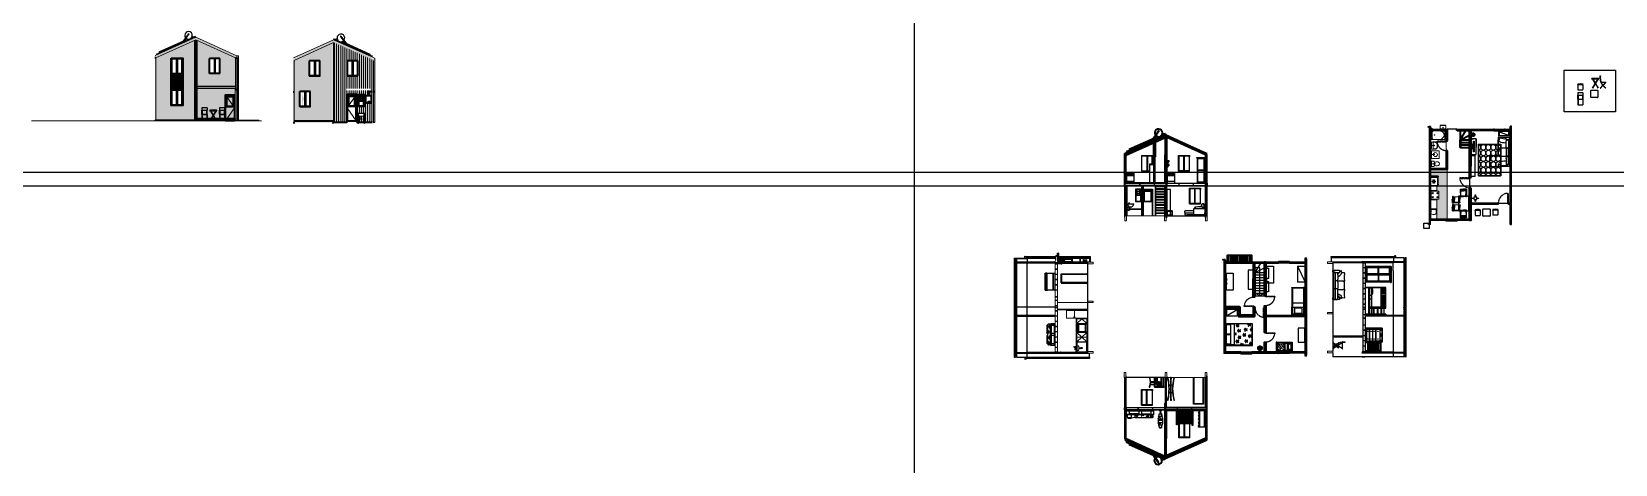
# Model space of a CAD drawing. Header units: millimetres. Extents: x -5545 to 6592, y -1722 to 1596.
import ezdxf

# ---------------------------------------------------------------- set-up
doc = ezdxf.new("R2010")
doc.units = ezdxf.units.MM
doc.linetypes.add('CENTER', pattern=[2, 1.25, -0.25, 0.25, -0.25])
doc.layers.add('_AUX', color=210, linetype='Continuous', lineweight=18, plot=False)
for name, color, linetype, lineweight in [('A-ANNO-SYMB', 3, 'Continuous', 18), ('A-DETL-MBND', 3, 'Continuous', 18), ('A-DETL-MCUT', 4, 'Continuous', 25), ('A-DOOR-FULL', 4, 'Continuous', 25), ('A-ELEV-IDEN', 3, 'Continuous', 18), ('A-ELEV-MBE1', 7, 'Continuous', 35), ('A-ELEV-MBE2', 4, 'Continuous', 25), ('A-ELEV-PATT', 8, 'Continuous', 18), ('A-FLOR-PATT', 8, 'Continuous', 18), ('A-FURN', 8, 'Continuous', 18), ('A-SECT-MCUT', 7, 'Continuous', 35), ('A-WALL-PATT', 8, 'Continuous', 18), ('A-WALL-STUD', 3, 'Continuous', 18), ('ALBERO', 84, 'Continuous', 9)]:
    doc.layers.add(name, color=color, linetype=linetype, lineweight=lineweight)
doc.layers.add('ANG010029 Angely Ludres Meridienne Object by Polantis 2012-T1', color=7, linetype='Continuous', true_color=0xf0dfcc)
doc.layers.add('ANG010029 Angely Ludres Meridienne Object by Polantis 2012-T2', color=7, linetype='Continuous', true_color=0x3b2222)
for name, color, linetype in [('ARREDI_attrezzature', 175, 'Continuous'), ('Arredo', 7, 'Continuous'), ('OR-SN', 7, 'Continuous'), ('Piante', 104, 'Continuous'), ('simona arzu', 6, 'Continuous'), ('simona arzu 1', 1, 'Continuous')]:
    doc.layers.add(name, color=color, linetype=linetype)
doc.linetypes.add('BATTING', pattern='A,0.0001,-0.1,[134,ltypeshp.shx,S=0.1,R=0,X=-0.1,Y=0],-0.2,[134,ltypeshp.shx,S=0.1,R=180,X=0.1,Y=0],-0.1', length=0.4001)
pattern_1 = [(90, (-49293.329, 3382.787), (-15.875, 5e-15), [])]

# ---------------------------------------------------------------- blocks, each defined once
blk = doc.blocks.new('SN95')
at = {"layer": 'OR-SN'}
blk.add_line((0.14, -0.2), (0.24, -0.2), dxfattribs=at)
blk.add_lwpolyline([(0.47, 0), (0, 0), (0, -0.07), (0.08, -0.07), (0.09, -0.16, 0.431083), (0.14, -0.2), (0.14, -0.22), (0.24, -0.22), (0.24, -0.2, 0.351689), (0.48, -0.01, 0.477844)], format="xyb", close=True, dxfattribs=at)
blk = doc.blocks.new('as')
at = {"color": 7}
for p, q in [((7026, -66), (7026, -69)), ((7028, -64), (7031, -64)), ((7028, -64), (7028, -66)), ((7029, -71), (7029, -75)), ((7031, -78), (7029, -78)), ((7029, -79), (7031, -79)), ((7029, -80), (7029, -79)), ((7031, -80), (7029, -80)), ((7031, -64), (7031, -65)), ((7031, -71), (7031, -78)), ((7031, -75), (7045, -72)), ((7048, -73), (7031, -76)), ((7031, -77), (7050, -73)), ((7031, -79), (7031, -80)), ((7031, -121), (7050, -121)), ((7048, -73), (7034, -70)), ((7035, -79), (7050, -79)), ((7036, -70), (7050, -73)), ((7050, -71), (7040, -69)), ((7050, -71), (7060, -69)), ((7064, -70), (7050, -73)), ((7050, -71), (7050, -73)), ((7069, -77), (7050, -73)), ((7065, -79), (7050, -79)), ((7069, -121), (7050, -121)), ((7052, -73), (7066, -70)), ((7052, -73), (7069, -76)), ((7069, -75), (7055, -72)), ((7071, -64), (7069, -64)), ((7069, -64), (7069, -65)), ((7069, -71), (7069, -78)), ((7069, -78), (7071, -78)), ((7069, -79), (7069, -80)), ((7071, -79), (7069, -79)), ((7069, -80), (7071, -80)), ((7071, -64), (7071, -66)), ((7071, -71), (7071, -75)), ((7071, -80), (7071, -79)), ((7074, -66), (7074, -69))]:
    blk.add_line(p, q, dxfattribs=at)
for points in [[(7026, -69), (7026, -66, -0.053527), (7050, -63, -0.082687)], [(7026, -69, -0.047661), (7050, -66)], [(7026, -69, 0.44803), (7029, -71, -0.031749), (7050, -69, 0.035025)], [(7074, -69), (7074, -66, 0.053527), (7050, -63, 0.082687)], [(7074, -69, 0.047661), (7050, -66)], [(7074, -69, -0.44803), (7071, -71, 0.031749), (7050, -69, -0.035025)]]:
    blk.add_lwpolyline(points, format="xyb", dxfattribs=at)
for points in [[(7031, -123), (7028, -73), (7026, -73), (7028, -123), (7031, -123)], [(7069, -123), (7071, -73), (7074, -73), (7072, -123), (7069, -123)]]:
    blk.add_lwpolyline(points, dxfattribs=at)
for centre, start, end in [((7065, -534), 91.9017, 94.5613), ((7065, -534), 91.9017, 94.2785), ((7065, -536), 91.9017, 94.2785), ((7035, -534), 85.7215, 88.0983), ((7035, -534), 85.4387, 88.0983), ((7035, -536), 85.7215, 88.0983)]:
    blk.add_arc(centre, 458, start, end, dxfattribs=at)
blk = doc.blocks.new('albero_aw_3')
at = {"layer": 'ALBERO', "color": 75}
for p, q in [((-6.1, 0), (-5.9, 0.6)), ((-6.1, 0.2), (-6, 0.1)), ((-6.1, -0.4), (-6.1, 0)), ((-6, 0.5), (-5.9, 0.4)), ((-5.9, 0.6), (-5.5, 0.4)), ((-5.7, 0.6), (-5.8, 0.5)), ((-5.5, 0.5), (-5.5, 0.4)), ((-5.5, 0.4), (-5, -0.1)), ((-5.3, 0.3), (-5.4, 0.2)), ((-5.1, 2.5), (-5, 2.3)), ((-4.8, 2.5), (-5.1, 2.5)), ((-4.9, 1.1), (-5.1, 1.1)), ((-5.1, -0.1), (-5, 0)), ((-5, 2.5), (-4.5, 3)), ((-4.8, 2.1), (-5, 2.5)), ((-5, 1), (-4.7, 1.5)), ((-4.8, 0.6), (-5, 1)), ((-5, 0.9), (-4.9, 0.9)), ((-4.9, 2.7), (-4.7, 2.7)), ((-4.9, 1.6), (-4.7, 1.6)), ((-4.7, 1.6), (-4.9, 1.6)), ((-4.9, 1.3), (-4.8, 1.3)), ((-4.7, 1.3), (-4.9, 1.3)), ((-4.9, 0.7), (-4.8, 0.7)), ((-4.7, 2.7), (-4.8, 2.5)), ((-4.7, 2.2), (-4.8, 2.1)), ((-4.8, 2.2), (-4.7, 2.2)), ((-4.7, 1.5), (-4.8, 2.1)), ((-4.8, 1.9), (-4.6, 1.9)), ((-4.8, 0.5), (-4.8, 0.7)), ((-4.5, 0.6), (-4.8, 0.6)), ((-4.7, 2.8), (-4.6, 2.8)), ((-4.6, 0.6), (-4.5, 0.6)), ((-4.6, -0.2), (-4.3, 0.1)), ((-4.5, 3), (-3.9, 3)), ((-4.5, 2.9), (-4.4, 2.9)), ((-4.3, 0.3), (-4.5, 0.6)), ((-4.5, 0.5), (-4.4, 0.5)), ((-4.2, 0.2), (-4.4, 0.2)), ((-4.4, 0.2), (-4.2, 0.2)), ((-4.3, 3), (-4.3, 2.9)), ((-4.3, 0.1), (-4.3, 0.3)), ((-4.2, 2.9), (-4.2, 3.1)), ((-4.1, 3), (-4.1, 2.9)), ((-3.9, 3), (-3.9, 3.1)), ((-3.9, 3), (-3.3, 3.1)), ((-3.5, 3.2), (-3.7, 3)), ((-3.5, 3), (-3.5, 3.2)), ((-3.4, 4.3), (-3.1, 4.8)), ((-3.4, 4.2), (-3.3, 4.3)), ((-3.2, 3.9), (-3.4, 4.3)), ((-3.4, 4.1), (-3.3, 4.1)), ((-3.3, 4.7), (-3.1, 4.7)), ((-3.3, 4.6), (-3.3, 4.5)), ((-3.3, 3.9), (-3.2, 4)), ((-3.2, 3.2), (-3.3, 3.1)), ((-3.3, 3.1), (-2.7, 3.2)), ((-3.2, 4.9), (-3.1, 4.9)), ((-3.1, 4.1), (-3.2, 3.9)), ((-3.2, 3), (-3.2, 3.2)), ((-3.1, 4.8), (-2.5, 5.4)), ((-2.5, 4.1), (-3.1, 4.1)), ((-3, 5), (-2.9, 4.9)), ((-3, 4), (-3, 4.1)), ((-3, 3.2), (-3, 3.1)), ((-3, 3.1), (-3, 3.2)), ((-2.9, 4), (-2.9, 4.1)), ((-2.7, 0.9), (-2.9, 0.8)), ((-2.9, 0.4), (-2.8, 0.4)), ((-2.8, 5.3), (-2.7, 5.1)), ((-2.8, 5.1), (-2.8, 5.3)), ((-2.8, 4), (-2.7, 4.1)), ((-2.8, 3.2), (-2.8, 3.1)), ((-2.6, 1.4), (-2.8, 0.9)), ((-2.8, 1.2), (-2.7, 1.2)), ((-2.6, 1.2), (-2.8, 1.2)), ((-2.7, 1), (-2.8, 1)), ((-2.8, 0.9), (-2.8, 0)), ((-2.8, 0.7), (-1.8, 0.8)), ((-2.8, 0.6), (-1.9, 0.7)), ((-2.8, 0.6), (-2.8, 0.7)), ((-2.8, 0.2), (-2.7, 0.2)), ((-2.8, 0), (-2.2, 0.1)), ((-2.7, 5.4), (-2.6, 5.3)), ((-2.7, 3.2), (-2.4, 3.7)), ((-2.7, 3.4), (-2.6, 3.3)), ((-2.7, 0.1), (-2.7, 0)), ((-2.6, 4), (-2.5, 4.1)), ((-2.6, 1.4), (-2.5, 1.3)), ((-2.5, 1.3), (-2.6, 1.4)), ((-2.1, 1.3), (-2.6, 1.4)), ((-2.6, 0.1), (-2.5, 0)), ((-2.5, 5.4), (-1.8, 5.7)), ((-2.5, 5.4), (-2.5, 5.4)), ((-2.4, 3.7), (-2.5, 4.1)), ((-2.5, 3.9), (-2.3, 3.9)), ((-2.5, 3.5), (-2.3, 3.5)), ((-2.3, 5.4), (-2.4, 5.5)), ((-2.4, 3.7), (-2.3, 3.8)), ((-2.3, 1.4), (-2.4, 1.3)), ((-2.4, 0.1), (-2.3, 0.1)), ((-2.3, 5.5), (-2.3, 5.6)), ((-2.2, 1.3), (-2.3, 1.4)), ((-2.2, 1.3), (-2.2, 1.3)), ((-2.2, 0.1), (-1.8, 0.7)), ((-2, 0.2), (-2.2, 0.2)), ((-2.2, 0.2), (-2, 0.2)), ((-2, 5.7), (-2.1, 5.5)), ((-1.9, 1.9), (-2.1, 1.3)), ((-2.1, 1.7), (-2, 1.6)), ((-1.9, 1.6), (-2.1, 1.7)), ((-2.1, 1.5), (-2, 1.4)), ((-2.1, 0.4), (-2, 0.4)), ((-2, 3), (-1.8, 2.9)), ((-1.9, 2.9), (-2, 2.4)), ((-2, 2.7), (-1.9, 2.8)), ((-2, 2.5), (-1.9, 2.5)), ((-2, 2.4), (-1.9, 1.9)), ((-2, 2.2), (-1.8, 2.3)), ((-2, 2.3), (-1.9, 2.3)), ((-2, 2.1), (-1.9, 2)), ((-1.9, 2), (-2, 2.1)), ((-2, 1.9), (-1.9, 1.8)), ((-1.9, 1.8), (-2, 1.9)), ((-1.9, 5.7), (-1.8, 5.7)), ((-1.8, 3.4), (-1.9, 2.9)), ((-1.4, 3.2), (-1.9, 3.3)), ((-1.9, 3.1), (-1.9, 3.1)), ((-1.9, 2.6), (-1.9, 2.7)), ((-1.9, 2.1), (-1.4, 1.7)), ((-1.9, 2.1), (-1.2, 1.4)), ((-1.9, 0.8), (-1.8, 0.7)), ((-1.9, 0.6), (-1.9, 0.5)), ((-1.8, 5.7), (-1.4, 6)), ((-1.8, 0.7), (-1.6, 1.3)), ((-1.8, 0.9), (-1.7, 0.9)), ((-1.7, 3.3), (-1.7, 3.2)), ((-1.7, 1.3), (-1.6, 1.3)), ((-1.7, 1), (-1.6, 1.1)), ((-1.6, 5.9), (-1.6, 5.8)), ((-1.5, 3.2), (-1.6, 3.1)), ((-1.6, 1.3), (-1.3, 1.4)), ((-1.4, 6), (-1.5, 5.4)), ((-1.3, 5.8), (-1.5, 5.8)), ((-1.5, 5.8), (-1.3, 5.8)), ((-1.5, 5.6), (-1.4, 5.6)), ((-1.5, 5.4), (-1.4, 5.4)), ((-1.5, 5.4), (-1.3, 5.2)), ((-1.5, 3.2), (-1.3, 1.7)), ((-1.4, 1.7), (-1.5, 3.2)), ((-1.5, 1.4), (-1.5, 1.3)), ((-1.4, 3.1), (-1.3, 3.2)), ((-1.3, 2.9), (-1.4, 3.2)), ((-1.2, 3.1), (-1.4, 2.9)), ((-1.4, 2.9), (-1.2, 3.1)), ((-1.4, 1.5), (-1.4, 1.3)), ((-1.3, 5.2), (-1, 5.7)), ((-1.3, 5.3), (-1.2, 5.2)), ((-1.2, 5.2), (-1.3, 5.3)), ((-1.1, 2.5), (-1.3, 2.9)), ((-1.3, 1.7), (-1, 1.5)), ((-1.3, 1.4), (-1.3, 1.3)), ((-1.3, 1.4), (-1.1, 1.3)), ((-1.2, 5.4), (-1.1, 5.4)), ((-1.2, 5.2), (-1.2, 5.4)), ((-1.2, 2.8), (-1.2, 2.9)), ((-1.2, 2.6), (-1.1, 2.7)), ((-1.2, 1.3), (-1.1, 1.3)), ((-0.8, 2.9), (-1.1, 2.5)), ((-1.1, 1.3), (-0.8, 1.7)), ((-1, 5.7), (-0.6, 6)), ((-1, 5.6), (-1, 5.6)), ((-1, 2.7), (-0.9, 2.6)), ((-0.9, 1.5), (-1, 1.6)), ((-1, 1.5), (-0.9, 1.5)), ((-1, 1.4), (-0.9, 1.4)), ((-0.9, 5.9), (-0.7, 5.8)), ((-0.9, 5.8), (-0.9, 5.7)), ((-0.8, 2.8), (-0.9, 3)), ((-0.7, 1.8), (-0.9, 1.8)), ((-0.9, 1.8), (-0.7, 1.8)), ((-0.6, 2.9), (-0.8, 2.9)), ((-0.8, 1.7), (-0.6, 2.3)), ((-0.7, 6.2), (-0.6, 6)), ((-0.7, 5.9), (-0.7, 6.2)), ((-0.6, 3), (-0.7, 2.8)), ((-0.7, 2.1), (-0.7, 2.3)), ((-0.7, 2), (-0.6, 2)), ((-0.6, 6), (0, 6)), ((-0.6, 5), (-0.5, 4.8)), ((-0.4, 4.9), (-0.6, 5)), ((-0.5, 4.9), (-0.6, 4.7)), ((-0.6, 4.8), (-0.6, 4.7)), ((-0.5, 4.8), (-0.6, 4.8)), ((-0.5, 4.7), (-0.6, 4.6)), ((-0.6, 4.7), (-0.5, 4.7)), ((-0.6, 4.7), (-0.6, 4.4)), ((-0.6, 4.6), (-0.5, 4.5)), ((-0.6, 4.6), (-0.6, 4.6)), ((-0.6, 4.5), (-0.5, 4.4)), ((-0.5, 4.5), (-0.6, 4.5)), ((-0.5, 4.4), (-0.6, 4.4)), ((-0.6, 4.4), (-0.5, 4.2)), ((-0.6, 4.2), (-0.5, 4.2)), ((-0.6, 2.3), (-0.6, 2.9)), ((-0.6, 2.8), (-0.5, 2.8)), ((-0.6, 2.5), (-0.5, 2.7)), ((-0.6, 2.4), (-0.5, 2.4)), ((-0.5, 6), (-0.5, 6.1)), ((-0.3, 5.1), (-0.5, 5)), ((-0.4, 5.1), (-0.5, 4.9)), ((-0.5, 5), (-0.4, 4.9)), ((-0.5, 4.2), (-0.4, 3.9)), ((-0.5, 4.1), (-0.4, 4.1)), ((-0.5, 3.9), (-0.4, 3.9)), ((-0.4, 3.9), (-0.4, 3.7)), ((-0.3, 3.7), (-0.4, 3.6)), ((-0.4, 3.7), (-0.3, 3.7)), ((-0.4, 3.7), (-0.2, 3.5)), ((-0.4, 3.6), (-0.3, 3.6)), ((-0.3, 6.1), (-0.3, 5.9)), ((-0.3, 6), (-0.3, 6.1)), ((-0.3, 5.1), (-0.3, 5)), ((-0.1, 5.1), (-0.3, 5.1)), ((-0.3, 3.6), (-0.2, 3.6)), ((-0.2, 5.1), (-0.2, 5.1)), ((-0.2, 3.6), (-0.2, 3.5)), ((-0.1, 3.5), (-0.2, 3.4)), ((-0.2, 3.5), (-0.1, 3.5)), ((-0.2, 3.5), (0, 3.2)), ((-0.2, 3.4), (-0.1, 3.4)), ((0, 6), (-0.1, 5.2)), ((0.1, 5.9), (-0.1, 5.8)), ((-0.1, 5.9), (0.1, 5.9)), ((-0.1, 5.7), (0, 5.7)), ((-0.1, 5.2), (0.5, 5.7)), ((-0.1, 5.5), (0, 5.5)), ((0, 4.9), (-0.1, 5.1)), ((-0.1, 5), (0, 5)), ((-0.1, 4.9), (0.1, 4.9)), ((-0.1, 4.3), (0, 4.7)), ((-0.1, 4.4), (0, 4.3)), ((0, 4.3), (-0.1, 4.4)), ((0, 3.9), (-0.1, 4.3)), ((-0.1, 4.2), (-0.1, 4.2)), ((0, 4.2), (-0.1, 4.2)), ((-0.1, 4), (0, 4)), ((0.1, 4), (-0.1, 4)), ((-0.1, 3.4), (-0.1, 3.4)), ((0, 3.2), (-0.1, 3.2)), ((0, 3.1), (-0.1, 3)), ((0, 4.7), (0, 4.9)), ((0, 4.7), (0.1, 4.7)), ((0, 4.6), (0.1, 4.5)), ((0, 4.5), (0, 4.6)), ((0.1, 3.7), (0, 3.9)), ((0, 3.8), (0.1, 3.8)), ((0.1, 3.8), (0, 3.8)), ((0, 3.7), (0.1, 3.8)), ((0.1, 3.7), (0, 3.7)), ((0, 3.2), (0, 2.9)), ((0.1, 2.9), (0, 2.9)), ((0, 2.9), (0.1, 2.7)), ((0.1, 5.4), (0.1, 5.3)), ((0.3, 3.5), (0.1, 3.7)), ((0.1, 2.8), (0.1, 2.7)), ((0.1, 2.7), (0.2, 2.7)), ((0.2, 5.5), (0.3, 5.5)), ((0.2, 3.5), (0.3, 3.7)), ((0.4, 3.7), (0.2, 3.5)), ((0.2, 2.7), (0.4, 3)), ((0.2, 2.8), (0.3, 2.8)), ((0.3, 5.7), (0.5, 5.6)), ((0.4, 5.6), (0.3, 5.7)), ((0.3, 3.5), (0.4, 3.7)), ((0.4, 3.3), (0.3, 3.5)), ((0.3, 3.2), (0.5, 3.3)), ((0.3, 3), (0.4, 3.1)), ((0.3, 2.9), (0.4, 2.9)), ((0.4, 3), (0.4, 3.3)), ((0.6, 2.8), (0.4, 2.7)), ((0.4, 2.7), (0.5, 2.7)), ((0.4, 2.7), (0.4, 2.7)), ((0.4, 2.7), (0.5, 2.5)), ((0.4, 2.6), (0.5, 2.6)), ((0.5, 2.6), (0.4, 2.6)), ((0.5, 2.5), (0.4, 2.5)), ((0.5, 5.7), (0.7, 6.1)), ((0.5, 5.8), (0.6, 5.8)), ((0.6, 5.7), (0.5, 5.8)), ((0.5, 2.5), (0.8, 2.4)), ((0.6, 6.1), (0.7, 6)), ((0.7, 6), (0.6, 6.1)), ((0.7, 2.7), (0.6, 2.8)), ((0.6, 2.5), (0.6, 2.4)), ((0.7, 2.4), (0.6, 2.4)), ((0.7, 6.1), (1.5, 6.2)), ((0.8, 2.7), (0.7, 2.7)), ((0.7, 2.7), (0.8, 2.7)), ((0.8, 2.7), (0.7, 2.7)), ((0.8, 2.4), (0.7, 2.4)), ((0.8, 6.3), (0.8, 6.1)), ((0.9, 6.1), (0.8, 6.3)), ((1, 2.7), (0.8, 2.7)), ((0.8, 2.4), (1.1, 2.4)), ((0.9, 2.7), (0.9, 2.7)), ((0.9, 2.3), (0.9, 2.4)), ((1, 2.4), (0.9, 2.3)), ((1.1, 2.7), (1, 2.7)), ((1.1, 2.7), (1, 2.7)), ((1, 2.4), (1, 2.3)), ((1.1, 6.2), (1.1, 6.1)), ((1.2, 2.5), (1.1, 2.7)), ((1.1, 2.6), (1.2, 2.6)), ((1.2, 2.5), (1.1, 2.5)), ((1.1, 2.5), (1.2, 2.5)), ((1.1, 2.4), (1.2, 2.5)), ((1.5, 1.7), (1.2, 1.7)), ((1.3, 6.2), (1.4, 6.1)), ((1.4, 1.7), (1.3, 1.6)), ((1.3, 1.7), (1.4, 1.7)), ((1.7, 1.6), (1.3, 1.5)), ((1.3, 1.5), (1.4, 1.5)), ((1.3, 1.5), (1.7, 0.7)), ((1.3, 1.3), (1.5, 1.3)), ((1.4, 2.3), (1.5, 2.3)), ((1.5, 2.2), (1.4, 2.3)), ((1.4, 2.1), (1.5, 2.1)), ((1.5, 2.1), (1.4, 2.1)), ((1.4, 2), (1.5, 2.1)), ((1.6, 2.1), (1.4, 2)), ((1.5, 1.7), (1.4, 1.6)), ((1.5, 1.2), (1.4, 1.1)), ((1.4, 1.1), (1.5, 1.1)), ((1.5, 6.2), (1.9, 5.4)), ((1.5, 2.6), (1.6, 2.4)), ((1.5, 2.4), (1.6, 2.5)), ((1.5, 2.4), (1.5, 2.5)), ((1.5, 2.3), (1.5, 2.4)), ((1.5, 2.2), (1.5, 2.3)), ((1.5, 2), (1.5, 2.2)), ((1.8, 2), (1.5, 2)), ((2.1, 1.4), (1.5, 1.7)), ((1.5, 1.1), (1.5, 1)), ((1.5, 1), (1.5, 0.9)), ((1.5, 1), (1.5, 1)), ((1.5, 0.9), (1.7, 0.9)), ((1.6, 6.1), (1.6, 6.1)), ((1.6, 5.9), (1.7, 5.9)), ((1.6, 2.4), (1.6, 2.4)), ((1.6, 2.4), (1.8, 2.3)), ((1.6, 2), (1.7, 2)), ((1.7, 2), (1.6, 2)), ((1.6, 0.8), (2.2, 1)), ((1.7, 5.7), (1.8, 5.7)), ((1.7, 2.4), (1.7, 2.3)), ((1.7, 0.7), (2.2, 0.9)), ((1.7, 0.7), (2.1, 0.1)), ((1.7, 0.5), (1.9, 0.6)), ((1.8, 0.6), (1.7, 0.6)), ((1.8, 5.5), (2, 5.6)), ((1.8, 2.4), (1.8, 2.3)), ((1.8, 2.3), (2.1, 2.4)), ((1.8, 2), (1.8, 2.1)), ((1.9, 2.1), (1.8, 2)), ((2, 2.1), (1.8, 2)), ((2.2, 5.4), (1.9, 5.2)), ((1.9, 5.3), (2.2, 5.4)), ((1.9, 5.4), (2.1, 4.7)), ((1.9, 2.5), (1.9, 2.4)), ((1.9, 2.4), (1.9, 2.5)), ((1.9, 2), (1.9, 2.1)), ((2, 2.1), (1.9, 2)), ((1.9, 0.3), (2, 0.3)), ((2, 0.3), (1.9, 0.3)), ((2, 5), (2.1, 5.1)), ((2.1, 2.4), (2, 2.5)), ((2.3, 2.3), (2, 2.1)), ((2.1, 2.1), (2, 2.1)), ((2, 2.1), (2.1, 2.1)), ((2, 1.4), (2, 1.5)), ((2, 1.3), (2.1, 1.4)), ((2, 0.1), (2.1, 0.1)), ((2.1, 4.7), (2.7, 4.9)), ((2.1, 2.4), (2.2, 2.5)), ((2.1, 2.4), (2.3, 2.4)), ((2.1, 2.2), (2.1, 2.2)), ((2.1, 2.2), (2.1, 2.2)), ((2.1, 1.9), (2.3, 1.9)), ((2.3, 1.8), (2.1, 1.9)), ((2.3, 0.9), (2.1, 1.4)), ((2.1, 1.2), (2.2, 1.2)), ((2.1, 1), (2.2, 1)), ((2.1, 0.1), (2.1, -0.7)), ((2.2, 2.4), (2.3, 2.5)), ((2.2, 2.2), (2.2, 2.3)), ((2.2, 2.3), (2.2, 2.2)), ((2.2, 2.3), (2.3, 2.3)), ((2.3, 4.8), (2.3, 4.7)), ((2.3, 2.4), (2.3, 2.3)), ((2.6, 2.4), (2.3, 2.1)), ((2.3, 2.3), (2.4, 2.3)), ((2.3, 1.8), (3.2, 2.2)), ((2.3, 2.2), (2.4, 2.2)), ((2.3, 2.1), (2.3, 1.9)), ((2.3, 2), (2.4, 2)), ((2.3, 1.9), (2.3, 1.7)), ((2.5, 1.7), (2.3, 1.7)), ((2.3, 1.7), (2.7, 1.7)), ((2.5, 0.2), (2.3, 0.9)), ((2.3, 0.8), (2.4, 0.8)), ((2.3, 0.7), (2.4, 0.6)), ((2.4, 5), (2.5, 4.9)), ((2.5, 4.8), (2.4, 5)), ((3.3, 2.1), (2.4, 1.7)), ((2.4, 0.5), (2.4, 0.6)), ((2.4, 0.3), (2.5, 0.5)), ((2.5, 2.4), (2.6, 2.4)), ((2.5, 0.4), (2.5, 0.3)), ((2.5, 0.3), (2.5, 0.2)), ((2.5, 0.2), (2.6, 0.1)), ((2.7, -0.3), (2.5, 0.2)), ((2.7, 2.6), (2.6, 2.4)), ((2.6, 1.7), (2.6, 1.6)), ((2.6, 0.1), (2.6, 0)), ((2.6, 0), (2.6, -0.1)), ((2.7, 4.9), (3, 4.6)), ((2.7, 2.6), (2.7, 2.5)), ((3, 2.6), (2.7, 2.6)), ((2.7, 1.7), (2.7, 1.6)), ((2.7, 1.7), (2.9, 1.6)), ((2.8, 4.9), (2.8, 4.7)), ((2.8, 4.9), (2.8, 4.9)), ((2.9, 1.6), (2.8, 1.6)), ((2.9, 4.6), (3, 4.7)), ((2.9, 2.6), (2.9, 2.5)), ((2.9, 1.6), (3, 1.5)), ((3, 4.6), (3.1, 4.5)), ((3.2, 2.6), (3, 2.6)), ((3, 1.5), (3, 1.5)), ((3.2, 1.5), (3, 1.5)), ((3, 1.5), (3.4, 1.5)), ((3.1, 4.5), (3.9, 4.8)), ((3.1, 2.7), (3.2, 2.6)), ((3.1, 2.6), (3.2, 2.2)), ((3.2, 2.2), (3.1, 2.6)), ((3.3, 4.5), (3.2, 4.5)), ((3.2, 2.2), (3.8, 2.7)), ((3.3, 2.7), (3.2, 2.6)), ((3.3, 1.5), (3.2, 1.4)), ((3.8, 2.7), (3.3, 2.1)), ((3.3, 2.7), (3.3, 2.6)), ((3.6, 2.7), (3.3, 2.7)), ((3.4, 4.7), (3.4, 4.5)), ((3.4, 1.5), (3.6, 1.6)), ((3.5, 2.6), (3.6, 2.8)), ((3.5, 1.6), (3.5, 1.5)), ((3.6, 4.6), (3.6, 4.7)), ((3.8, 3.7), (3.6, 3.3)), ((3.6, 3.5), (3.7, 3.5)), ((3.6, 3.3), (4.2, 3.4)), ((3.8, 2.7), (3.6, 2.7)), ((3.6, 1.9), (3.8, 1.9)), ((3.6, 1.8), (3.6, 1.7)), ((3.6, 1.6), (3.7, 1.8)), ((4, 3.7), (3.7, 3.7)), ((3.7, 2.7), (3.8, 2.9)), ((3.7, 2), (3.8, 2)), ((3.7, 1.8), (3.8, 2)), ((3.8, 4.7), (3.8, 4.8)), ((3.8, 4.6), (4, 4.6)), ((4, 4.2), (3.8, 3.7)), ((4.1, 4), (3.8, 3.9)), ((3.8, 3.7), (4, 3.7)), ((3.8, 3.4), (3.8, 3.3)), ((3.8, 2.9), (3.8, 2.7)), ((4.2, 2.6), (3.8, 2.7)), ((3.8, 2), (4.1, 2.2)), ((3.9, 4.8), (4, 4.2)), ((3.9, 4.4), (4.1, 4.4)), ((4.1, 4.2), (3.9, 4.1)), ((3.9, 4), (4.1, 4)), ((3.9, 2.6), (4, 2.8)), ((3.9, 2.1), (3.9, 2)), ((4, 4.3), (4.1, 4.2)), ((4, 3.3), (4, 3.3)), ((4, 2.8), (4, 2.6)), ((4, 2.2), (4.2, 2.1)), ((4.1, 2.4), (4.3, 2.3)), ((4.1, 2.2), (4.3, 2.4)), ((4.2, 3.3), (4.2, 3.4)), ((4.2, 3.4), (5, 3.1)), ((4.2, 2.5), (4.3, 2.6)), ((4.3, 2.4), (4.2, 2.6)), ((4.4, 3.2), (4.3, 3.4)), ((4.5, 3.2), (4.5, 3.3)), ((4.7, 3.1), (4.8, 3.2)), ((5.4, 2.4), (4.7, 2.2)), ((4.7, 2.2), (5.2, 1.8)), ((4.8, 2.1), (4.9, 2.2)), ((4.9, 3.1), (5, 3.2)), ((4.9, 2), (5, 2.1)), ((5, 3.2), (5, 3.1)), ((5, 3.1), (5.4, 2.9)), ((5.1, 2.3), (5, 2.3)), ((5, 2.3), (5.1, 2.3)), ((5, 1.9), (5.1, 2)), ((5.3, 2.3), (5.1, 2.4)), ((5.1, 1.8), (5.2, 1.9)), ((5.2, 3), (5.3, 3.2)), ((5.2, 2.9), (5.3, 2.9)), ((5.2, 2.4), (5.3, 2.3)), ((5.2, 1.8), (5.8, 1.6)), ((5.6, 2.6), (5.3, 2.5)), ((5.3, 2.6), (5.6, 2.6)), ((5.7, 1), (5.3, 0.3)), ((5.3, 0.5), (5.5, 0.6)), ((5.3, 0.3), (5.8, 0.2)), ((5.4, 2.9), (5.4, 2.4)), ((5.4, 2.8), (5.5, 2.8)), ((5.4, 1.8), (5.5, 1.6)), ((5.5, 0.3), (5.4, 0.1)), ((5.5, 1), (5.7, 1)), ((5.5, 0.8), (5.6, 0.8)), ((5.6, 1.6), (5.7, 1.7)), ((5.6, 1.3), (5.8, 1.2)), ((5.8, 1.6), (5.7, 1)), ((5.7, 1.5), (5.8, 1.5)), ((5.7, 0.1), (5.8, 0.2)), ((5.8, 0.2), (6.1, -0.3)), ((-6.2, -0.5), (-6.4, -0.5)), ((-6.3, -0.2), (-6.1, -0.2)), ((-6, -0.2), (-6.3, -0.2)), ((-6.3, -0.4), (-6.1, -0.4)), ((-6.2, -0.7), (-6.3, -0.4)), ((-6.1, -0.6), (-6.3, -0.7)), ((-6.3, -0.7), (-6.1, -0.7)), ((-6.3, -0.7), (-6.3, -0.7)), ((-6.2, 0), (-6, 0)), ((-5.7, -1), (-6.2, -0.7)), ((-6, -0.9), (-5.8, -0.8)), ((-5.9, -0.8), (-6, -0.9)), ((-5.5, -1.4), (-5.7, -1)), ((-5.6, -1), (-5.6, -1.1)), ((-5.4, -1.2), (-5.5, -1.3)), ((-5.2, -1.4), (-5.5, -1.4)), ((-5.2, -1.7), (-5.5, -1.4)), ((-5.4, -3.1), (-5.1, -3.1)), ((-5.3, -3.3), (-5.1, -2.4)), ((-5.3, -3.3), (-5.2, -3.3)), ((-4, -4.9), (-5.3, -3.3)), ((-5.1, -1.5), (-5.2, -1.7)), ((-4.8, -1.6), (-5.2, -1.7)), ((-5.2, -2.5), (-5.1, -2.6)), ((-5.2, -2.7), (-5.2, -2.9)), ((-5.2, -3.6), (-5.1, -3.5)), ((-5, 0), (-5.1, -0.1)), ((-5.1, -2.4), (-4.4, -2.1)), ((-5, -3.7), (-5.1, -3.7)), ((-5, -0.1), (-4.6, -0.2)), ((-5, -1.6), (-4.8, -1.6)), ((-4.6, -1.2), (-4.9, -1.3)), ((-4.9, -1.3), (-4.8, -1.4)), ((-4.9, -1.3), (-4.8, -1.6)), ((-4.9, -2.2), (-4.8, -2.3)), ((-4.7, -2.3), (-4.9, -2.2)), ((-4.9, -3.9), (-4.7, -3.9)), ((-4.8, -1.1), (-4.8, -1.3)), ((-4.7, -0.3), (-4.7, -0.1)), ((-4.6, -0.1), (-4.7, -0.3)), ((-4.6, -1.1), (-4.7, -1.3)), ((-4.7, -1.3), (-4.6, -1.4)), ((-4.7, -2), (-4.6, -2.2)), ((-4.5, -2.2), (-4.7, -2)), ((-4.6, -4.1), (-4.7, -4.2)), ((-4.3, -1.3), (-4.6, -1.2)), ((-4.5, -1.2), (-4.5, -1.3)), ((-4.4, -1.1), (-4.3, -1.2)), ((-4.4, -2.1), (-3.7, -2)), ((-4.4, -4.3), (-4.4, -4.5)), ((-4.1, -0.8), (-4.3, -1.3)), ((-4.3, -0.9), (-4.2, -1)), ((-4.3, -1.9), (-4.3, -2)), ((-4.2, -2.1), (-4.3, -1.9)), ((-4.3, -4.5), (-4.3, -4.7)), ((-4.2, -1), (-4.2, -1.1)), ((-4.1, -4.6), (-4.2, -4.8)), ((-4.1, -0.8), (-4.1, -0.9)), ((-3.7, -1), (-4.1, -0.8)), ((-4.1, -1.3), (-3.9, -1.4)), ((-4.1, -1.6), (-4, -1.3)), ((-4.1, -1.7), (-3.9, -1.5)), ((-4, -1.6), (-4.1, -1.7)), ((-3.6, -1.6), (-4.1, -1.6)), ((-4.1, -5.2), (-4, -4.9)), ((-4.1, -5), (-4.1, -5.2)), ((-4, -1.3), (-3.7, -1)), ((-4, -1.2), (-3.9, -1.2)), ((-3.3, -4.9), (-4, -4.9)), ((-3.9, -1), (-3.8, -0.9)), ((-3.8, -1), (-3.7, -1.1)), ((-3.5, -1.8), (-3.8, -1.8)), ((-3.7, -2), (-3.6, -1.6)), ((-3.7, -1.7), (-3.5, -1.8)), ((-3.7, -5), (-3.6, -4.8)), ((-3.7, -4.9), (-3.7, -5)), ((-3.3, -2.5), (-3.5, -2.5)), ((-3.5, -2.5), (-3.3, -2.5)), ((-3.4, -5.3), (-3, -5)), ((-3.1, -5), (-3.4, -5.3)), ((-3.3, -2.3), (-3.2, -2.2)), ((-3.3, -2.5), (-3.3, -2.3)), ((-3.3, -2.3), (-3.3, -2.3)), ((-3.2, -2.7), (-3.3, -2.5)), ((-3.3, -3.4), (-3.2, -3.4)), ((-3.1, -3.6), (-3.3, -3.7)), ((-3.3, -3.7), (-3.3, -3.6)), ((-2.7, -5.7), (-3.3, -4.9)), ((-3.2, -2.2), (-3.1, -2)), ((-2.4, -2), (-3.2, -2.7)), ((-2.3, -2), (-3.2, -2.7)), ((-3.2, -2.1), (-3.2, -2.2)), ((-3.2, -2.9), (-3.2, -2.7)), ((-3.2, -2.7), (-3.2, -2.7)), ((-3.1, -2.8), (-3.2, -2.8)), ((-3.2, -3.1), (-3.2, -2.9)), ((-2.9, -2.9), (-3.2, -3.1)), ((-3.2, -3.1), (-2.9, -2.9)), ((-3.1, -3.3), (-3.2, -3.1)), ((-3.1, -3.2), (-3.2, -3.1)), ((-3.2, -3.1), (-3.1, -3.1)), ((-3.2, -3.5), (-3.1, -3.3)), ((-3.2, -3.3), (-3.1, -3.3)), ((-3.1, -2), (-2.8, -1.8)), ((-3.1, -2), (-3, -2)), ((-2.9, -3.6), (-3.1, -3.6)), ((-3.1, -3.6), (-3.1, -3.7)), ((-3, -5.4), (-3.1, -5.5)), ((-3, -2), (-3, -1.9)), ((-3, -1.9), (-3, -2)), ((-3, -3.6), (-3, -3.7)), ((-3, -3.7), (-3, -3.6)), ((-2.9, -1.8), (-2.9, -1.9)), ((-2.9, -2.9), (-2.8, -2.4)), ((-2.9, -2.5), (-2.9, -2.9)), ((-2.9, -2.9), (-2.8, -3.5)), ((-2.8, -3.5), (-2.9, -2.9)), ((-2.8, -3.4), (-2.9, -3.6)), ((-2.9, -3.5), (-2.9, -3.6)), ((-2.9, -3.6), (-2.9, -3.5)), ((-2.9, -5.5), (-2.9, -5.7)), ((-2.9, -5.7), (-2.7, -5.7)), ((-2.8, -1.6), (-2.6, -1.4)), ((-2.7, -1.7), (-2.8, -1.5)), ((-2.8, -1.5), (-2.7, -1.6)), ((-2.8, -1.8), (-2.8, -1.6)), ((-2.8, -1.8), (-2.8, -1.8)), ((-2.7, -3.1), (-2.8, -3.4)), ((-2.8, -3.1), (-2.7, -3.2)), ((-2.8, -3.3), (-2.8, -3.4)), ((-2.6, -2.7), (-2.7, -2.9)), ((-2.7, -2.9), (-2.6, -2.8)), ((-2.7, -2.9), (-2.7, -3.1)), ((-2.7, -3), (-2.7, -3)), ((-2.7, -5.7), (-2.6, -5.6)), ((-1.7, -6), (-2.7, -5.7)), ((-2.6, -1.2), (-2.3, -1)), ((-2.6, -1.4), (-2.6, -1.2)), ((-2.6, -1.3), (-2.6, -1.2)), ((-2.6, -1.2), (-2.6, -1.3)), ((-2.5, -2.5), (-2.6, -2.7)), ((-2.6, -2.7), (-2.5, -2.7)), ((-2.6, -5.6), (-2.6, -5.8)), ((-2.6, -5.8), (-2.6, -5.9)), ((-2.6, -6), (-2.5, -5.9)), ((-2.6, -5.9), (-2.6, -6)), ((-2.5, -1.2), (-2.5, -1.1)), ((-2.5, -1.1), (-2.4, -1.2)), ((-2.5, -1.7), (-2.4, -1.7)), ((-2.5, -1.9), (-2.4, -1.9)), ((-2.3, -2.4), (-2.5, -2.5)), ((-2.5, -2.5), (-2.5, -2.6)), ((-2.5, -5.9), (-2.4, -5.8)), ((-2.2, -1.4), (-2.4, -1.6)), ((-2.4, -1.6), (-2.4, -1.7)), ((-2.4, -1.6), (-2.3, -1.6)), ((-2.4, -1.7), (-2.4, -1.9)), ((-2.4, -1.9), (-2.3, -2)), ((-2.3, -2), (-2.4, -2.1)), ((-2.4, -2.4), (-2.4, -2.5)), ((-2.4, -5.8), (-2.3, -5.8)), ((-2.3, -1), (-2.3, -1)), ((-2.3, -1), (-2.3, -1.1)), ((-2.3, -1.1), (-2.3, -1.3)), ((-2.3, -1.1), (-2.2, -1.1)), ((-2.2, -1.1), (-2.3, -1.1)), ((-2.3, -1.3), (-2.2, -1.4)), ((-2.3, -1.4), (-2.2, -1.3)), ((-2.3, -1.5), (-2.3, -1.5)), ((-2.3, -2), (-2.2, -2)), ((-2.1, -2.4), (-2.3, -2.4)), ((-2.3, -2.4), (-2.2, -2.4)), ((-2.3, -5.8), (-2.2, -5.8)), ((-2.2, -2), (-2, -2.1)), ((-2.2, -5.8), (-2.1, -6)), ((-2.1, -2), (-2.1, -1.9)), ((-2.1, -1.9), (-2.1, -2.1)), ((-2, -2.3), (-2.1, -2.4)), ((-2.1, -2.3), (-2, -2.4)), ((-2, -2.4), (-2.1, -2.3)), ((-2.1, -6.1), (-2, -6)), ((-2.1, -6), (-2.1, -6.1)), ((-2, -2.1), (-2, -2.3)), ((-2, -2.1), (-1.9, -2.1)), ((-1.9, -2.1), (-2, -2.2)), ((-2, -6), (-1.9, -5.9)), ((-1.2, -6), (-1.7, -6)), ((-1.5, -5.9), (-1.5, -6.1)), ((-1.4, -5.9), (-1.3, -6)), ((-1.3, -5.8), (-1.2, -5.8)), ((-1.3, -6), (-1.3, -5.8)), ((-1.1, -4.7), (-1.2, -6)), ((-1.2, -4.8), (-1, -4.8)), ((-1.2, -5.2), (-1, -5.2)), ((-1.1, -5.5), (-1.2, -5.2)), ((-1.2, -5.5), (-1.1, -5.5)), ((-1.2, -5.8), (-1.2, -5.5)), ((-1.1, -4.6), (-1, -4.7)), ((-1, -4.8), (-1.1, -4.6)), ((-0.9, -4.6), (-1.1, -4.7)), ((-1, -4.5), (-0.9, -4.5)), ((-1, -4.7), (-1, -4.5)), ((-0.1, -2.2), (-0.9, -2.5)), ((-0.9, -2.5), (-0.3, -2.9)), ((-0.9, -3.9), (-0.9, -4)), ((-0.9, -3.9), (-0.9, -4.6)), ((-0.7, -3.9), (-0.9, -3.9)), ((-0.9, -4.2), (-0.9, -4.2)), ((-0.8, -2.2), (-0.6, -2.5)), ((-0.7, -2.5), (-0.8, -2.2)), ((-0.8, -3.8), (-0.8, -3.9)), ((-0.7, -3.9), (-0.6, -3.8)), ((-0.5, -4.8), (-0.7, -3.9)), ((-0.7, -4.2), (-0.6, -4.1)), ((-0.7, -4.4), (-0.5, -4.4)), ((-0.7, -4.5), (-0.5, -4.5)), ((-0.4, -2.4), (-0.6, -2.7)), ((-0.6, -2.7), (-0.4, -2.7)), ((-0.6, -4.7), (-0.5, -4.6)), ((-0.6, -4.8), (-0.5, -4.7)), ((-0.5, -2.3), (-0.4, -2.4)), ((-0.4, -2.7), (-0.5, -2.8)), ((-0.1, -4.8), (-0.5, -4.8)), ((-0.5, -5.2), (-0.1, -5.1)), ((0, -6.4), (-0.5, -5.2)), ((-0.5, -5.4), (-0.4, -5.4)), ((-0.3, -2.8), (-0.4, -2.9)), ((-0.4, -4.8), (-0.4, -4.7)), ((-0.4, -5.1), (-0.3, -5.2)), ((-0.4, -5.6), (-0.3, -5.6)), ((-0.2, -6), (-0.4, -6.1)), ((-0.3, -2.9), (0.8, -2.8)), ((-0.3, -5), (-0.2, -5.1)), ((-0.3, -5.8), (-0.3, -5.9)), ((-0.2, -2.1), (-0.1, -2.3)), ((-0.1, -2.3), (-0.2, -2.1)), ((-0.2, -2.7), (-0.1, -2.9)), ((-0.2, -2.9), (-0.2, -2.7)), ((-0.2, -4.8), (-0.2, -4.7)), ((-0.2, -6.3), (-0.2, -6)), ((0, -6.1), (-0.2, -6.3)), ((0.4, -2.1), (-0.1, -2.2)), ((-0.1, -5.1), (-0.1, -4.8)), ((-0.1, -5), (0, -4.9)), ((0.3, -6.2), (-0.1, -6.2)), ((0, -2.1), (0.1, -2.3)), ((0, -2.8), (0.1, -2.9)), ((0, -2.9), (0, -2.8)), ((0.1, -2.3), (0.1, -2.1)), ((0.2, -2.2), (0.6, -2.8)), ((0.3, -6.3), (0.2, -6.1)), ((0.4, -2.2), (0.3, -2)), ((0.3, -2), (0.4, -2.2)), ((0.3, -2.1), (0.7, -2.8)), ((1.3, -5.9), (0.3, -6.2)), ((0.3, -6.1), (0.3, -6.3)), ((0.7, -1.8), (0.4, -2.1)), ((0.4, -6.3), (0.4, -6.1)), ((0.5, -6.1), (0.4, -6.3)), ((0.5, -1.9), (0.6, -2)), ((0.9, -1.9), (0.5, -1.9)), ((0.5, -2.9), (0.5, -2.8)), ((1.4, -2.3), (0.7, -1.8)), ((0.7, -6.3), (0.7, -6.1)), ((0.7, -6.1), (0.7, -6.3)), ((0.8, -2.8), (1.3, -2.7)), ((0.8, -2.8), (0.9, -2.9)), ((0.9, -2), (0.9, -1.9)), ((1, -2.7), (1.1, -2.9)), ((1, -6.2), (1, -6)), ((1, -6), (1, -6.2)), ((1.1, -2.1), (1.2, -2.1)), ((1.2, -2.3), (1.5, -2.3)), ((1.2, -2.8), (1.4, -2.8)), ((1.3, -2.7), (1.7, -3.4)), ((1.6, -5.6), (1.3, -5.9)), ((1.3, -5.9), (1.3, -6)), ((1.4, -1.6), (1.6, -1.6)), ((1.9, -2.8), (1.4, -2.3)), ((1.4, -2.6), (1.6, -2.6)), ((1.4, -2.9), (1.7, -2.7)), ((1.4, -3), (1.6, -2.9)), ((1.4, -5.7), (1.4, -5.9)), ((1.4, -5.9), (1.4, -5.8)), ((1.7, -1.2), (1.5, -1.5)), ((1.5, -1.4), (1.6, -1.4)), ((1.5, -1.5), (1.5, -1.8)), ((1.5, -1.7), (1.6, -1.7)), ((1.5, -1.8), (1.7, -2.1)), ((1.5, -3), (1.8, -2.7)), ((1.5, -4), (1.7, -3.9)), ((1.6, -4), (1.5, -4.6)), ((1.5, -4.2), (1.6, -4.1)), ((1.5, -4.4), (1.6, -4.3)), ((1.5, -4.5), (1.6, -4.6)), ((1.5, -4.6), (1.6, -5.6)), ((1.5, -4.8), (1.6, -4.9)), ((1.5, -5), (1.6, -5.1)), ((1.5, -5.5), (1.6, -5.6)), ((1.6, -1.9), (1.7, -1.9)), ((1.6, -2.1), (1.8, -2.1)), ((1.6, -3.4), (1.8, -3.5)), ((1.7, -3.4), (1.6, -4)), ((1.6, -3.7), (1.7, -3.7)), ((1.6, -3.8), (2.3, -4.1)), ((1.6, -5.3), (1.6, -5.4)), ((1.7, -1), (1.9, -1)), ((1.8, -1), (1.7, -1.2)), ((1.7, -1.1), (1.7, -1.2)), ((1.7, -2.1), (2, -2.3)), ((1.7, -2.7), (1.9, -2.7)), ((1.7, -3.7), (2.3, -4)), ((2.1, -0.9), (1.8, -1)), ((1.9, -2.1), (1.8, -2.2)), ((1.8, -2.9), (2, -3)), ((1.9, -0.9), (1.9, -1)), ((2.1, -3.2), (1.9, -2.8)), ((2, -0.1), (2.1, -0.1)), ((2, -0.2), (2.1, -0.2)), ((2, -0.3), (2.1, -0.4)), ((2, -0.6), (2.1, -0.5)), ((2, -0.5), (2, -0.6)), ((2, -0.9), (2, -1)), ((2.2, -0.9), (2, -0.9)), ((2, -2.2), (2, -2.2)), ((2, -2.3), (2.1, -2.2)), ((2.1, -0.1), (2.7, -0.1)), ((2.1, -0.2), (2.7, -0.2)), ((2.1, -0.5), (2.1, -0.7)), ((2.1, -0.7), (2.2, -0.6)), ((2.1, -0.7), (2.8, -0.8)), ((2.1, -2.1), (2.2, -2.1)), ((2.1, -2.2), (2.2, -2.1)), ((2.2, -3.7), (2.1, -3.2)), ((2.1, -3.3), (2.3, -3.3)), ((2.2, -0.6), (2.2, -0.8)), ((2.2, -0.7), (2.3, -0.8)), ((2.2, -0.8), (2.2, -0.7)), ((2.3, -0.8), (2.2, -0.9)), ((2.2, -0.8), (2.2, -0.9)), ((2.4, -0.9), (2.2, -0.9)), ((2.2, -1.7), (2.3, -1.9)), ((2.2, -1.8), (2.4, -1.7)), ((2.2, -2.1), (2.2, -1.8)), ((2.2, -2.1), (2.2, -2)), ((2.2, -3.7), (2.3, -3.7)), ((2.3, -4.4), (2.2, -3.7)), ((2.2, -3.9), (2.3, -4)), ((2.2, -4.5), (2.4, -4.4)), ((2.3, -0.8), (2.4, -0.8)), ((2.3, -1.9), (2.3, -1.7)), ((2.3, -4.2), (2.4, -4.2)), ((2.5, -5.1), (2.3, -4.4)), ((2.3, -4.6), (2.4, -4.5)), ((2.3, -4.9), (2.4, -4.7)), ((2.4, -0.8), (2.4, -0.7)), ((2.4, -0.9), (2.4, -0.8)), ((2.4, -1), (2.5, -0.9)), ((2.6, -1), (2.4, -0.9)), ((2.4, -1.7), (2.6, -1.6)), ((2.4, -1.7), (2.5, -1.7)), ((2.5, -4.9), (2.4, -5)), ((2.5, -1), (2.6, -1.1)), ((2.5, -1.1), (2.6, -1)), ((2.6, -1.2), (2.5, -1.1)), ((2.5, -1.2), (2.6, -1.2)), ((2.7, -1.6), (2.5, -1.5)), ((3, -5.4), (2.5, -5.1)), ((2.6, -0.1), (2.6, -0.2)), ((2.6, -0.2), (2.7, -0.2)), ((2.6, -0.6), (2.8, -0.6)), ((2.6, -1.3), (2.6, -1.2)), ((2.7, -1.4), (2.6, -1.2)), ((2.6, -1.4), (2.7, -1.4)), ((2.6, -1.6), (2.7, -1.4)), ((2.6, -1.6), (2.7, -1.6)), ((2.6, -5.1), (2.6, -5.2)), ((2.8, -0.8), (2.7, -0.3)), ((2.7, -0.5), (2.8, -0.4)), ((2.8, -5.2), (2.8, -5.3)), ((3.9, -5), (3, -5.4)), ((3, -5.3), (3.1, -5.4)), ((3.2, -5.3), (3.2, -5.4)), ((3.3, -5.2), (3.4, -5.3)), ((3.6, -2.9), (3.9, -3.3)), ((4.2, -3), (3.6, -2.9)), ((3.8, -3.1), (3.6, -3.2)), ((3.6, -5.1), (3.7, -5.2)), ((3.7, -2.8), (3.7, -3)), ((3.7, -4), (3.9, -4.1)), ((3.9, -4.6), (3.7, -4.7)), ((3.8, -2.8), (3.8, -3)), ((3.8, -3), (3.8, -2.9)), ((4, -3.3), (3.8, -3.4)), ((3.8, -3.3), (4, -3.3)), ((3.9, -3.3), (3.8, -4.1)), ((3.9, -3.7), (3.8, -3.7)), ((3.8, -3.7), (3.9, -3.7)), ((3.9, -4.1), (3.8, -4.1)), ((3.8, -4.1), (3.9, -4.6)), ((4, -4.2), (3.8, -4.4)), ((3.8, -4.4), (4, -4.2)), ((3.9, -4.8), (3.8, -4.9)), ((3.8, -5), (3.9, -5.1)), ((4, -2.8), (3.9, -3)), ((3.9, -4.6), (3.9, -5)), ((4.1, -3.5), (4.3, -3.3)), ((4.4, -3.3), (4.1, -3.5)), ((4.3, -3.4), (4.2, -3)), ((4.9, -3.8), (4.3, -3.4)), ((4.6, -3.7), (4.7, -3.5)), ((4.8, -3.5), (4.6, -3.7)), ((5.5, -0.7), (4.8, -0.8)), ((4.8, -0.8), (5.2, -1.2)), ((5, -0.7), (4.9, -0.9)), ((4.9, -0.9), (5.2, -0.9)), ((5.3, -2.4), (4.9, -2.5)), ((4.9, -2.6), (5.1, -2.5)), ((4.9, -2.5), (5.1, -3.2)), ((4.9, -2.8), (5.1, -2.8)), ((5.1, -3.2), (4.9, -3.8)), ((5, -3), (5.2, -2.9)), ((5, -3.2), (5.1, -3.3)), ((5, -3.4), (5.1, -3.5)), ((5.2, -1.1), (5.1, -1.1)), ((5.1, -2.4), (5.2, -2.5)), ((5.4, -1.2), (5.2, -1.3)), ((5.2, -1.2), (5.7, -1.7)), ((5.3, -0.7), (5.4, -0.7)), ((5.9, -2.1), (5.3, -2.4)), ((5.4, -2.5), (5.3, -2.3)), ((5.3, -2.3), (5.4, -2.5)), ((5.5, -1.4), (5.4, -1.5)), ((5.9, -1), (5.5, -0.7)), ((5.6, -1.7), (5.8, -1.7)), ((5.6, -2.3), (5.7, -2.4)), ((5.7, -0.8), (5.7, -0.9)), ((5.7, -1.7), (5.9, -2.1)), ((5.8, -1.9), (5.7, -2)), ((5.7, -2.1), (6, -2.1)), ((5.8, 0), (6.2, -0.1)), ((6.2, -0.1), (5.9, -0.1)), ((6.1, -0.3), (5.9, -1)), ((6.2, -0.5), (5.9, -0.5)), ((6.3, -0.3), (6, -0.3)), ((6, -0.3), (6.3, -0.3)), ((6, -0.5), (6.2, -0.5))]:
    blk.add_line(p, q, dxfattribs=at)
blk = doc.blocks.new('A$C230D0CFD')
at = {"color": 7}
for p, q in [((-86, 57), (-97, 15)), ((-96, 97), (-91, 82)), ((-91, 81), (-86, 62)), ((-86, 62), (-85, 60)), ((-85, 60), (-86, 57))]:
    blk.add_line(p, q, dxfattribs=at)
for points in [[(-97, 15), (-100, 15), (-93, 56), (-93, 57), (-93, 58), (-93, 60), (-93, 61), (-93, 62), (-102, 106), (-98, 107), (-97, 107), (-94, 97), (-97, 96), (-100, 106)], [(-86, 54), (-47, 54)], [(-47, 61), (-85, 61)]]:
    blk.add_lwpolyline(points, dxfattribs=at)
for points in [[(-43, 82), (-93, 82), (-93, 81), (-43, 81)], [(-44, 81), (-47, 81), (-47, 15), (-44, 15)]]:
    blk.add_lwpolyline(points, close=True, dxfattribs=at)
blk = doc.blocks.new('aq')
at = {"color": 7}
for p, q in [((7031, -182), (7050, -182)), ((7031, -194), (7048, -205)), ((7050, -203), (7031, -216)), ((7031, -219), (7050, -206)), ((7033, -192), (7050, -203)), ((7069, -182), (7050, -182)), ((7067, -192), (7050, -203)), ((7069, -194), (7050, -206)), ((7068, -219), (7050, -206)), ((7052, -205), (7069, -216))]:
    blk.add_line(p, q, dxfattribs=at)
for points in [[(7031, -182), (7030, -181), (7029, -181), (7029, -181), (7028, -181), (7028, -181), (7028, -181), (7028, -181), (7027, -181), (7027, -181), (7027, -181), (7027, -182), (7027, -182), (7027, -182), (7027, -182), (7027, -182), (7027, -182), (7027, -182), (7026, -182), (7026, -183), (7026, -183), (7026, -183), (7026, -184), (7026, -185), (7026, -186)], [(7029, -207), (7029, -192)], [(7031, -207), (7031, -273), (7029, -273), (7029, -207)], [(7031, -192), (7031, -207)], [(7050, -222), (7031, -222), (7031, -219), (7050, -219)], [(7050, -234), (7031, -234), (7031, -227), (7050, -227)], [(7050, -222), (7069, -222), (7069, -219), (7050, -219)], [(7050, -234), (7069, -234), (7069, -227), (7050, -227)], [(7069, -182), (7070, -181), (7071, -181), (7071, -181), (7071, -181), (7072, -181), (7072, -181), (7072, -181), (7072, -181), (7072, -181), (7073, -181), (7073, -182), (7073, -182), (7073, -182), (7073, -182), (7073, -182), (7073, -182), (7073, -182), (7073, -182), (7073, -183), (7074, -183), (7074, -183), (7074, -184), (7074, -185), (7074, -186)], [(7071, -207), (7071, -192), (7069, -192), (7069, -207)], [(7069, -207), (7069, -273), (7071, -273), (7071, -207)]]:
    blk.add_lwpolyline(points, dxfattribs=at)
for points in [[(7026, -186), (7026, -189, 0.145144), (7027, -191, 0.122545), (7029, -192), (7050, -192)], [(7074, -186), (7073, -189, -0.145144), (7073, -191, -0.122545), (7071, -192), (7050, -192)]]:
    blk.add_lwpolyline(points, format="xyb", dxfattribs=at)
for points in [[(7031, -207), (7026, -207), (7026, -207), (7031, -207)], [(7068, -207), (7074, -207), (7074, -207), (7068, -207)]]:
    blk.add_lwpolyline(points, close=True, dxfattribs=at)

msp = doc.modelspace()

# ---------------------------------------------------------------- hatches: boundary and pattern name
at = {"layer": 'A-ELEV-PATT'}
h = msp.add_hatch(color=252, dxfattribs=at)
h.dxf.hatch_style = 1
h.paths.add_polyline_path([(-4287, 1532), (-3984, 1395), (-3972, 1395), (-3972, 1396), (-3973, 1396), (-3973, 1410), (-4287, 1553), (-4599, 1413), (-4596, 1413), (-4596, 1411), (-4598, 1411), (-4598, 1401), (-4601, 1401), (-4601, 1395), (-4594, 1395)])
h.paths.add_polyline_path([(-3972, 1395), (-3984, 1395), (-3984, 1153), (-3972, 1153)])
h.paths.add_polyline_path([(-3973, 1153), (-3985, 1153), (-3985, 918), (-3973, 918)])
h.paths.add_polyline_path([(-4594, 1153), (-4601, 1153), (-4601, 918), (-4594, 918)])
h.paths.add_polyline_path([(-4594, 1395), (-4601, 1395), (-4601, 1153), (-4594, 1153)])
h = msp.add_hatch(color=256, dxfattribs=at)
h.paths.add_polyline_path([(-4292, 1530), (-4594, 1395), (-4594, 1392), (-4292, 1392)])
h.paths.add_polyline_path([(-4474, 1392), (-4594, 1392), (-4594, 1153), (-4474, 1153), (-4474, 1272)])
h.paths.add_polyline_path([(-4292, 1392), (-4389, 1392), (-4389, 1272), (-4389, 1153), (-4292, 1153), (-4292, 1153)])
h.paths.add_polyline_path([(-4292, 1153), (-4389, 1153), (-4389, 1033), (-4389, 918), (-4292, 918)])
h.paths.add_polyline_path([(-4389, 1033), (-4474, 1033), (-4474, 918), (-4389, 918)])
h.paths.add_polyline_path([(-4474, 1033), (-4474, 1153), (-4594, 1153), (-4594, 918), (-4474, 918)])
h = msp.add_hatch(color=256, dxfattribs=at)
h.paths.add_polyline_path([(-4282, 1530), (-3980, 1395), (-3980, 1392), (-4282, 1392)])
h.paths.add_polyline_path([(-4100, 1392), (-3980, 1392), (-3980, 1153), (-4100, 1153), (-4100, 1272)])
h.paths.add_polyline_path([(-4282, 1392), (-4185, 1392), (-4185, 1272), (-4185, 1153), (-4282, 1153)])
h.paths.add_polyline_path([(-4282, 1153), (-4185, 1153), (-4185, 1033), (-4185, 918), (-4282, 918)])
h.paths.add_polyline_path([(-4185, 1272), (-4100, 1272), (-4100, 918), (-4185, 918)])
h.paths.add_polyline_path([(-3980, 1153), (-3980, 918), (-4100, 918), (-4100, 1033), (-4100, 1153)])
h = msp.add_hatch(color=252, dxfattribs=at)
h.paths.add_polyline_path([(-3232, 1534), (-3232, 1514), (-2938, 1382), (-2938, 1403)])
h.paths.add_polyline_path([(-2914, 1392), (-2931, 1399), (-2931, 1379), (-2925, 1376), (-2914, 1376)])
h.paths.add_polyline_path([(-3232, 1514), (-3232, 1534), (-3539, 1395), (-3536, 1395), (-3536, 1393), (-3538, 1393), (-3538, 1382), (-3541, 1382), (-3541, 1376), (-3534, 1376)])
h = msp.add_hatch(color=256, dxfattribs=at)
h.dxf.hatch_style = 1
h.paths.add_polyline_path([(-3238, 1511), (-3539, 1376), (-3539, 1373), (-3238, 1373)])
h.paths.add_polyline_path([(-3419, 1373), (-3539, 1373), (-3539, 1172), (-3419, 1146), (-3419, 1253)])
h.paths.add_polyline_path([(-3238, 1373), (-3334, 1373), (-3334, 1134), (-3238, 1134), (-3238, 1134)])
h.paths.add_polyline_path([(-3238, 1134), (-3334, 1134), (-3334, 1014), (-3334, 899), (-3238, 899)])
h.paths.add_polyline_path([(-3334, 1149), (-3419, 1149), (-3419, 899), (-3334, 899)])
h.paths.add_polyline_path([(-3419, 1014), (-3419, 1146), (-3539, 1172), (-3539, 899), (-3419, 899)])
edge = h.paths.add_edge_path(flags=16)
edge.add_line((-3447, 1136), (-3447, 1022))
edge.add_line((-3473, 1136), (-3473, 1022))
edge.add_line((-3449, 1136), (-3449, 1022))
h.paths.add_polyline_path([(-3489, 1020), (-3491, 1020), (-3491, 1022), (-3491, 1136), (-3491, 1138), (-3489, 1138), (-3410, 1138), (-3408, 1138), (-3408, 1117), (-3408, 1022), (-3408, 1020), (-3410, 1020)])
h.paths.add_polyline_path([(-3334, 1255), (-3419, 1255), (-3419, 1149), (-3334, 1149)])
h.paths.add_polyline_path([(-3418, 1373), (-3419, 1373), (-3419, 1255), (-3418, 1255)])
h = msp.add_hatch(dxfattribs=at)
h.set_pattern_fill('DOTS', color=256, scale=3, angle=90, style=0)
h.set_pattern_definition([(270, (-49293.3288, 3382.787), (4.7625, -2.38125), [0, -4.7625])])
h.paths.add_polyline_path([(-2950, 899), (-2925, 899), (-2925, 1376), (-3232, 1514), (-3238, 1511), (-3238, 1489), (-2950, 1360)])
h = msp.add_hatch(color=256, dxfattribs=at)
h.dxf.hatch_style = 1
h.paths.add_polyline_path([(-3129, 1115), (-3129, 1134), (-3226, 1134), (-3226, 899), (-3129, 899), (-3129, 1014)])
h.paths.add_polyline_path([(-3129, 1373), (-3226, 1373), (-3226, 1134), (-3129, 1134)])
h.paths.add_polyline_path([(-3129, 1468), (-3226, 1511), (-3226, 1373), (-3129, 1373)])
h.paths.add_polyline_path([(-3044, 1430), (-3129, 1468), (-3129, 1373), (-3044, 1373)])
h.paths.add_polyline_path([(-3044, 1430), (-3044, 1373), (-2938, 1373), (-2938, 1382)])
h.paths.add_polyline_path([(-2938, 1373), (-3044, 1373), (-3044, 1159), (-2938, 1159)])
h.paths.add_polyline_path([(-3044, 1253), (-3129, 1253), (-3129, 1159), (-3044, 1159)])
h.paths.add_polyline_path([(-2925, 1373), (-2931, 1373), (-2931, 1159), (-2925, 1159)])
h.paths.add_polyline_path([(-3044, 1255), (-3129, 1255), (-3129, 1253), (-3044, 1253)])
h.paths.add_polyline_path([(-3127, 1373), (-3129, 1373), (-3129, 1255), (-3127, 1255)])
h = msp.add_hatch(dxfattribs=at)
h.set_pattern_fill('LINE', color=256, scale=5, angle=270, style=0)
h.set_pattern_definition(pattern_1)
h.paths.add_polyline_path([(-3129, 1115), (-3129, 1134), (-3226, 1134), (-3226, 899), (-3129, 899), (-3129, 1014)])
h.paths.add_polyline_path([(-3129, 1373), (-3226, 1373), (-3226, 1134), (-3129, 1134)])
h.paths.add_polyline_path([(-3129, 1468), (-3226, 1511), (-3226, 1373), (-3129, 1373)])
h.paths.add_polyline_path([(-3044, 1430), (-3129, 1468), (-3129, 1373), (-3044, 1373)])
h.paths.add_polyline_path([(-3044, 1430), (-3044, 1373), (-2938, 1373), (-2938, 1382)])
h.paths.add_polyline_path([(-2938, 1373), (-3044, 1373), (-3044, 1159), (-2938, 1159)])
h.paths.add_polyline_path([(-3044, 1253), (-3129, 1253), (-3129, 1159), (-3044, 1159)])
h.paths.add_polyline_path([(-2925, 1373), (-2931, 1373), (-2931, 1159), (-2925, 1159)])
h = msp.add_hatch(color=252, dxfattribs=at)
h.paths.add_polyline_path([(-4386, 1392), (-4389, 1392), (-4389, 1272), (-4389, 1153), (-4386, 1153)])
h.paths.add_polyline_path([(-4386, 1153), (-4389, 1153), (-4389, 1033), (-4389, 1030), (-4386, 1030)])
h.paths.add_polyline_path([(-4389, 1033), (-4474, 1033), (-4474, 1030), (-4389, 1030)])
h.paths.add_polyline_path([(-4474, 1153), (-4477, 1153), (-4477, 1030), (-4474, 1030), (-4474, 1033)])
h.paths.add_polyline_path([(-4474, 1272), (-4474, 1392), (-4477, 1392), (-4477, 1153), (-4474, 1153)])
h = msp.add_hatch(color=252, dxfattribs=at)
h.dxf.hatch_style = 1
h.paths.add_polyline_path([(-3535, 1134), (-3541, 1134), (-3541, 899), (-3535, 899)])
h.paths.add_polyline_path([(-3534, 1376), (-3541, 1376), (-3541, 1134), (-3534, 1134)])
h = msp.add_hatch(color=252, dxfattribs=at)
h.paths.add_polyline_path([(-2914, 1376), (-2925, 1376), (-2925, 1134), (-2914, 1134)])
h.paths.add_polyline_path([(-2915, 1134), (-2925, 1134), (-2925, 899), (-2915, 899)])
msp.add_hatch(color=252, dxfattribs=at).paths.add_polyline_path([(-4389, 1272), (-4474, 1272), (-4474, 1153), (-4389, 1153)])
h = msp.add_hatch(color=256, dxfattribs=at)
h.paths.add_polyline_path([(-2925, 1159), (-2931, 1159), (-2931, 1134), (-2925, 1134)])
edge = h.paths.add_edge_path()
edge.add_line((-2938, 1159), (-2939, 1159))
edge.add_line((-2939, 1159), (-2939, 1154))
edge.add_line((-2939, 1154), (-2939, 1144))
edge.add_line((-2939, 1144), (-3129, 1144))
edge.add_line((-3129, 1144), (-3129, 1134))
edge.add_line((-3129, 1134), (-2966, 1134))
edge.add_line((-2966, 1134), (-2966, 1139))
edge.add_arc((-2963, 1139), 3, 0, 180, ccw=False)
edge.add_line((-2960, 1139), (-2960, 1134))
edge.add_line((-2960, 1134), (-2938, 1134))
edge.add_line((-2938, 1134), (-2938, 1159))
edge = h.paths.add_edge_path()
edge.add_line((-2938, 1134), (-2960, 1134))
edge.add_line((-2960, 1134), (-2960, 1107))
edge.add_line((-2960, 1107), (-2943, 1107))
edge.add_line((-2943, 1107), (-2943, 1047))
edge.add_line((-2943, 1047), (-2983, 1047))
edge.add_line((-2983, 1047), (-2983, 1107))
edge.add_line((-2983, 1107), (-2966, 1107))
edge.add_line((-2966, 1107), (-2966, 1134))
edge.add_line((-2966, 1134), (-3054, 1134))
edge.add_line((-3054, 1134), (-3054, 1115))
edge.add_line((-3054, 1115), (-3054, 899))
edge.add_line((-3054, 899), (-3044, 899))
edge.add_line((-3044, 899), (-3044, 972))
edge.add_arc((-3044, 972), 0.5, 450, 540, ccw=False)
edge.add_line((-3044, 972), (-2995, 972))
edge.add_arc((-2995, 972), 0.5, 360, 450, ccw=False)
edge.add_line((-2994, 972), (-2994, 899))
edge.add_line((-2994, 899), (-2938, 899))
edge.add_line((-2938, 899), (-2938, 1134))
h.paths.add_polyline_path([(-2998, 1115), (-2998, 1022), (-3041, 1022), (-3041, 1115)], flags=16)
h.paths.add_polyline_path([(-2925, 1134), (-2931, 1134), (-2931, 899), (-2929, 899), (-2929, 912), (-2925, 912)])
h.paths.add_polyline_path([(-3054, 1134), (-3129, 1134), (-3129, 1115), (-3054, 1115)])
edge = h.paths.add_edge_path(flags=17)
edge.add_line((-2997, 969), (-3002, 950))
edge.add_arc((-3005, 950), 3, 270, 350.5377, ccw=False)
edge.add_line((-3005, 947), (-3016, 947))
edge.add_line((-3016, 947), (-3016, 947))
edge.add_line((-3016, 947), (-3016, 947))
edge.add_line((-3016, 947), (-3016, 946))
edge.add_line((-3016, 946), (-3017, 946))
edge.add_line((-3017, 946), (-3017, 944))
edge.add_line((-3017, 944), (-3016, 944))
edge.add_line((-3016, 944), (-3016, 941))
edge.add_line((-3016, 941), (-3017, 941))
edge.add_line((-3017, 941), (-3017, 939))
edge.add_line((-3017, 939), (-3016, 939))
edge.add_line((-3016, 939), (-3016, 936))
edge.add_line((-3016, 936), (-3017, 936))
edge.add_line((-3017, 936), (-3017, 936))
edge.add_line((-3017, 936), (-3015, 931))
edge.add_line((-3015, 931), (-3015, 931))
edge.add_line((-3015, 931), (-3014, 931))
edge.add_line((-3014, 931), (-3014, 929))
edge.add_line((-3014, 929), (-3015, 929))
edge.add_line((-3015, 929), (-3015, 923))
edge.add_arc((-3019, 923), 4.09, 180, 360, ccw=False)
edge.add_line((-3023, 923), (-3023, 929))
edge.add_line((-3023, 929), (-3024, 929))
edge.add_line((-3024, 929), (-3024, 931))
edge.add_line((-3024, 931), (-3024, 931))
edge.add_line((-3024, 931), (-3024, 931))
edge.add_line((-3024, 931), (-3022, 936))
edge.add_line((-3022, 936), (-3022, 936))
edge.add_line((-3022, 936), (-3022, 936))
edge.add_line((-3022, 936), (-3022, 939))
edge.add_line((-3022, 939), (-3022, 939))
edge.add_line((-3022, 939), (-3022, 941))
edge.add_line((-3022, 941), (-3022, 941))
edge.add_line((-3022, 941), (-3022, 944))
edge.add_line((-3022, 944), (-3022, 944))
edge.add_line((-3022, 944), (-3022, 946))
edge.add_line((-3022, 946), (-3022, 946))
edge.add_line((-3022, 946), (-3023, 947))
edge.add_line((-3023, 947), (-3023, 947))
edge.add_line((-3023, 947), (-3023, 947))
edge.add_line((-3023, 947), (-3034, 947))
edge.add_arc((-3034, 950), 3, 189.4623, 270, ccw=False)
edge.add_line((-3037, 950), (-3041, 969))
edge.add_line((-3041, 969), (-3041, 899))
edge.add_line((-3041, 899), (-2997, 899))
edge.add_line((-2997, 899), (-2997, 969))
h = msp.add_hatch(dxfattribs=at)
h.set_pattern_fill('LINE', color=256, scale=5, angle=270, style=0)
h.set_pattern_definition(pattern_1)
h.paths.add_polyline_path([(-2925, 1159), (-2931, 1159), (-2931, 1134), (-2925, 1134)])
edge = h.paths.add_edge_path()
edge.add_line((-2938, 1159), (-2939, 1159))
edge.add_line((-2939, 1159), (-2939, 1154))
edge.add_line((-2939, 1154), (-2939, 1144))
edge.add_line((-2939, 1144), (-3129, 1144))
edge.add_line((-3129, 1144), (-3129, 1134))
edge.add_line((-3129, 1134), (-2966, 1134))
edge.add_line((-2966, 1134), (-2966, 1139))
edge.add_arc((-2963, 1139), 3, 0, 180, ccw=False)
edge.add_line((-2960, 1139), (-2960, 1134))
edge.add_line((-2960, 1134), (-2938, 1134))
edge.add_line((-2938, 1134), (-2938, 1159))
edge = h.paths.add_edge_path()
edge.add_line((-2938, 1134), (-2960, 1134))
edge.add_line((-2960, 1134), (-2960, 1107))
edge.add_line((-2960, 1107), (-2943, 1107))
edge.add_line((-2943, 1107), (-2943, 1047))
edge.add_line((-2943, 1047), (-2983, 1047))
edge.add_line((-2983, 1047), (-2983, 1107))
edge.add_line((-2983, 1107), (-2966, 1107))
edge.add_line((-2966, 1107), (-2966, 1134))
edge.add_line((-2966, 1134), (-3054, 1134))
edge.add_line((-3054, 1134), (-3054, 1115))
edge.add_line((-3054, 1115), (-3054, 899))
edge.add_line((-3054, 899), (-3044, 899))
edge.add_line((-3044, 899), (-3044, 972))
edge.add_arc((-3044, 972), 0.5, 450, 540, ccw=False)
edge.add_line((-3044, 972), (-2995, 972))
edge.add_arc((-2995, 972), 0.5, 360, 450, ccw=False)
edge.add_line((-2994, 972), (-2994, 899))
edge.add_line((-2994, 899), (-2938, 899))
edge.add_line((-2938, 899), (-2938, 1134))
h.paths.add_polyline_path([(-2998, 1115), (-2998, 1022), (-3041, 1022), (-3041, 1115)], flags=16)
h.paths.add_polyline_path([(-2925, 1134), (-2931, 1134), (-2931, 899), (-2929, 899), (-2929, 912), (-2925, 912)])
h.paths.add_polyline_path([(-3054, 1134), (-3129, 1134), (-3129, 1115), (-3054, 1115)])
edge = h.paths.add_edge_path(flags=17)
edge.add_line((-2997, 969), (-3002, 950))
edge.add_arc((-3005, 950), 3, 270, 350.5377, ccw=False)
edge.add_line((-3005, 947), (-3016, 947))
edge.add_line((-3016, 947), (-3016, 947))
edge.add_line((-3016, 947), (-3016, 947))
edge.add_line((-3016, 947), (-3016, 946))
edge.add_line((-3016, 946), (-3017, 946))
edge.add_line((-3017, 946), (-3017, 944))
edge.add_line((-3017, 944), (-3016, 944))
edge.add_line((-3016, 944), (-3016, 941))
edge.add_line((-3016, 941), (-3017, 941))
edge.add_line((-3017, 941), (-3017, 939))
edge.add_line((-3017, 939), (-3016, 939))
edge.add_line((-3016, 939), (-3016, 936))
edge.add_line((-3016, 936), (-3017, 936))
edge.add_line((-3017, 936), (-3017, 936))
edge.add_line((-3017, 936), (-3015, 931))
edge.add_line((-3015, 931), (-3015, 931))
edge.add_line((-3015, 931), (-3014, 931))
edge.add_line((-3014, 931), (-3014, 929))
edge.add_line((-3014, 929), (-3015, 929))
edge.add_line((-3015, 929), (-3015, 923))
edge.add_arc((-3019, 923), 4.09, 180, 360, ccw=False)
edge.add_line((-3023, 923), (-3023, 929))
edge.add_line((-3023, 929), (-3024, 929))
edge.add_line((-3024, 929), (-3024, 931))
edge.add_line((-3024, 931), (-3024, 931))
edge.add_line((-3024, 931), (-3024, 931))
edge.add_line((-3024, 931), (-3022, 936))
edge.add_line((-3022, 936), (-3022, 936))
edge.add_line((-3022, 936), (-3022, 936))
edge.add_line((-3022, 936), (-3022, 939))
edge.add_line((-3022, 939), (-3022, 939))
edge.add_line((-3022, 939), (-3022, 941))
edge.add_line((-3022, 941), (-3022, 941))
edge.add_line((-3022, 941), (-3022, 944))
edge.add_line((-3022, 944), (-3022, 944))
edge.add_line((-3022, 944), (-3022, 946))
edge.add_line((-3022, 946), (-3022, 946))
edge.add_line((-3022, 946), (-3023, 947))
edge.add_line((-3023, 947), (-3023, 947))
edge.add_line((-3023, 947), (-3023, 947))
edge.add_line((-3023, 947), (-3034, 947))
edge.add_arc((-3034, 950), 3, 189.4623, 270, ccw=False)
edge.add_line((-3037, 950), (-3041, 969))
edge.add_line((-3041, 969), (-3041, 899))
edge.add_line((-3041, 899), (-2997, 899))
edge.add_line((-2997, 899), (-2997, 969))
at = {"layer": 'A-FLOR-PATT'}
h = msp.add_hatch(dxfattribs=at)
h.set_pattern_fill('DOTS', color=0, scale=2.001937, style=0)
h.set_pattern_definition([(0, (-40624.45, -2180.3487), (1.58903716, 3.17807433), [0, -3.17807433])])
h.paths.add_polyline_path([(5304, 538), (5175, 538), (5175, 488), (5235, 488), (5235, 482), (5175, 482), (5175, 237), (5225, 237), (5225, 157), (5304, 157)])
h.paths.add_polyline_path([(5180, 312), (5240, 312), (5240, 372), (5180, 372)], flags=16)
h.paths.add_polyline_path([(5225, 412), (5175, 412), (5175, 377), (5225, 377)], flags=16)
h.paths.add_polyline_path([(5235, 477), (5175, 477), (5175, 417), (5235, 417)], flags=16)
h.paths.add_polyline_path([(5225, 307), (5175, 307), (5175, 237), (5225, 237)], flags=16)
h = msp.add_hatch(dxfattribs=at)
h.set_pattern_fill('LINE', color=0, scale=2.502421, angle=90, style=0)
h.set_pattern_definition([(90, (-42196.972, -5199.6974), (-7.9451858, 5e-16), [])])
h.paths.add_polyline_path([(3807, -120), (3616, -120), (3616, -148), (3807, -148)])
h.paths.add_polyline_path([(3807, -148), (3616, -148), (3616, -169), (3721, -169), (3724, -169), (3724, -169), (3804, -169), (3806, -169), (3806, -169), (3807, -169)])

# ---------------------------------------------------------------- linework, layer by layer
for p, q in [((6418, 1234), (6439, 1200)), ((6474, 1256), (6477, 1256)), ((6474, 1238), (6477, 1238)), ((-3489, 1138), (-3491, 1138)), ((-3491, 1138), (-3491, 1136)), ((-3489, 1136), (-3491, 1136)), ((-3491, 1136), (-3491, 1022)), ((-3489, 1136), (-3489, 1138)), ((-3489, 1138), (-3410, 1138)), ((-3410, 1136), (-3410, 1138)), ((-3408, 1138), (-3410, 1138)), ((-3410, 1136), (-3408, 1136)), ((-3408, 1136), (-3408, 1138)), ((-3408, 1022), (-3408, 1136)), ((6304, 1187), (6304, 1151)), ((6304, 1127), (6304, 1110)), ((6305, 1110), (6304, 1110)), ((6305, 1188), (6305, 1190)), ((6343, 1188), (6305, 1188)), ((6305, 1150), (6343, 1150)), ((6342, 1128), (6305, 1128)), ((6305, 1079), (6305, 1110)), ((6305, 1110), (6343, 1110)), ((6306, 1188), (6306, 1190)), ((6306, 1110), (6306, 1079)), ((6342, 1188), (6342, 1190)), ((6342, 1110), (6342, 1079)), ((6343, 1188), (6343, 1190)), ((6343, 1079), (6343, 1110)), ((6343, 1110), (6344, 1110)), ((6344, 1187), (6344, 1152)), ((6344, 1127), (6344, 1110)), ((6403, 1093), (6403, 1144)), ((6405, 1146), (6456, 1146)), ((6458, 1144), (6458, 1093)), ((6477, 1163), (6496, 1183)), ((6477, 1162), (6478, 1162)), ((6478, 1163), (6497, 1182)), ((6518, 1205), (6480, 1205)), ((6519, 1205), (6480, 1205)), ((6518, 1207), (6481, 1207)), ((6497, 1184), (6516, 1205)), ((6498, 1183), (6518, 1205)), ((6516, 1162), (6517, 1162)), ((6518, 1162), (6518, 1162)), ((-4241, 1011), (-4241, 994)), ((-4240, 994), (-4241, 994)), ((-4240, 963), (-4240, 994)), ((-4240, 994), (-4202, 994)), ((-4202, 1012), (-4239, 1012)), ((-4239, 994), (-4238, 963)), ((-4203, 994), (-4203, 963)), ((-4202, 963), (-4202, 994)), ((-4202, 994), (-4201, 994)), ((-4201, 1011), (-4201, 994)), ((-4174, 990), (-4153, 956)), ((-4106, 1011), (-4106, 994)), ((-4105, 994), (-4106, 994)), ((-4105, 963), (-4105, 994)), ((-4105, 994), (-4067, 994)), ((-4067, 1012), (-4104, 1012)), ((-4104, 994), (-4103, 963)), ((-4068, 994), (-4068, 963)), ((-4067, 963), (-4067, 994)), ((-4067, 994), (-4066, 994)), ((-4066, 1011), (-4066, 994)), ((-3489, 1022), (-3491, 1022)), ((-3491, 1020), (-3491, 1022)), ((-3489, 1020), (-3491, 1020)), ((-3489, 1022), (-3489, 1020)), ((-3489, 1020), (-3410, 1020)), ((-3410, 1022), (-3408, 1022)), ((-3410, 1022), (-3410, 1020)), ((-3410, 1020), (-3408, 1020)), ((-3408, 1020), (-3408, 1022)), ((6304, 1077), (6344, 1077)), ((6305, 1079), (6343, 1079)), ((6305, 1077), (6305, 1035)), ((6305, 1055), (6306, 1055)), ((6306, 1077), (6306, 1037)), ((6306, 1034), (6342, 1034)), ((6307, 1036), (6341, 1036)), ((6342, 1077), (6342, 1036)), ((6342, 1055), (6343, 1055)), ((6343, 1077), (6343, 1035)), ((6456, 1091), (6405, 1091)), ((-4285, 918), (-3804, 918)), ((-4241, 961), (-4201, 961)), ((-4240, 963), (-4202, 963)), ((-4240, 961), (-4240, 919)), ((-4240, 939), (-4238, 939)), ((-4239, 918), (-4202, 918)), ((-4238, 961), (-4238, 920)), ((-4237, 919), (-4204, 919)), ((-4203, 961), (-4203, 920)), ((-4203, 939), (-4201, 939)), ((-4201, 961), (-4201, 919)), ((-4106, 961), (-4066, 961)), ((-4105, 963), (-4067, 963)), ((-4105, 961), (-4105, 919)), ((-4105, 939), (-4103, 939)), ((-4104, 918), (-4067, 918)), ((-4103, 961), (-4103, 920)), ((-4102, 919), (-4069, 919)), ((-4068, 961), (-4068, 920)), ((-4068, 939), (-4066, 939)), ((-4066, 961), (-4066, 919)), ((5795, 117), (5795, 870)), ((5486, 848), (5785, 848)), ((5486, 839), (5659, 839)), ((5486, 838), (5785, 838)), ((5526, 775), (5486, 775)), ((5486, 775), (5486, 715)), ((5486, 775), (5486, 715)), ((5486, 775), (5506, 775)), ((5486, 775), (5487, 775)), ((5487, 770), (5486, 770)), ((5487, 775), (5487, 770)), ((5487, 770), (5487, 720)), ((5525, 775), (5525, 770)), ((5525, 770), (5526, 770)), ((5525, 770), (5525, 720)), ((5526, 715), (5526, 775)), ((5542, 490), (5542, 732)), ((5542, 732), (5543, 732)), ((5543, 732), (5714, 732)), ((5543, 731), (5713, 731)), ((5543, 731), (5543, 491)), ((5661, 839), (5742, 839)), ((5777, 829), (5697, 829)), ((5697, 829), (5697, 799)), ((5697, 799), (5777, 799)), ((5713, 731), (5713, 491)), ((5714, 732), (5714, 490)), ((5744, 839), (5785, 839)), ((5777, 799), (5777, 829)), ((3154, 607), (3152, 607)), ((3152, 607), (3152, 586)), ((3154, 605), (3154, 607)), ((3384, 627), (3384, 631)), ((3384, 631), (3445, 631)), ((3386, 627), (3384, 627)), ((3386, 627), (3386, 434)), ((3386, 627), (3445, 627)), ((3391, 441), (3391, 627)), ((3391, 627), (3391, 623)), ((3391, 623), (3440, 623)), ((3440, 441), (3440, 627)), ((3447, 631), (3445, 631)), ((3445, 434), (3445, 627)), ((3445, 627), (3447, 627)), ((3447, 627), (3447, 631)), ((5400, 707), (5405, 707)), ((5487, 720), (5486, 720)), ((5486, 715), (5487, 715)), ((5486, 714), (5486, 655)), ((5487, 714), (5486, 714)), ((5487, 709), (5486, 709)), ((5487, 660), (5486, 660)), ((5486, 655), (5526, 655)), ((5487, 715), (5487, 720)), ((5487, 714), (5487, 709)), ((5487, 660), (5487, 709)), ((5487, 655), (5487, 660)), ((5525, 715), (5525, 720)), ((5525, 720), (5526, 720)), ((5526, 715), (5525, 715)), ((5525, 714), (5525, 709)), ((5525, 714), (5526, 714)), ((5525, 660), (5525, 709)), ((5525, 709), (5526, 709)), ((5525, 655), (5525, 660)), ((5525, 660), (5526, 660)), ((5526, 655), (5526, 714)), ((2844, 510), (2904, 510)), ((2844, 510), (2844, 434)), ((2844, 510), (2844, 509)), ((2844, 509), (2904, 509)), ((2844, 496), (2844, 497)), ((2844, 497), (2904, 497)), ((2844, 496), (2846, 496)), ((2846, 496), (2846, 434)), ((2846, 496), (2846, 493)), ((2846, 493), (2902, 493)), ((2854, 509), (2854, 510)), ((2904, 496), (2902, 496)), ((2902, 496), (2902, 434)), ((2904, 434), (2904, 510)), ((3056, 581), (3021, 581)), ((3021, 581), (3021, 434)), ((3021, 577), (3056, 577)), ((3056, 581), (3056, 434)), ((3152, 581), (3152, 586)), ((3152, 581), (3154, 581)), ((3154, 578), (3152, 578)), ((3152, 578), (3152, 556)), ((3152, 551), (3152, 556)), ((3152, 551), (3154, 551)), ((3173, 605), (3154, 605)), ((3154, 605), (3154, 603)), ((3154, 603), (3173, 603)), ((3154, 586), (3154, 603)), ((3173, 601), (3154, 601)), ((3170, 601), (3154, 583)), ((3168, 601), (3154, 585)), ((3154, 581), (3154, 586)), ((3154, 576), (3154, 578)), ((3173, 576), (3154, 576)), ((3154, 576), (3154, 573)), ((3154, 573), (3173, 573)), ((3154, 556), (3154, 573)), ((3173, 571), (3154, 571)), ((3170, 571), (3154, 554)), ((3168, 571), (3154, 556)), ((3154, 551), (3154, 556)), ((3155, 510), (3215, 510)), ((3155, 510), (3155, 434)), ((3155, 510), (3155, 509)), ((3155, 509), (3215, 509)), ((3155, 496), (3155, 497)), ((3155, 497), (3215, 497)), ((3155, 496), (3157, 496)), ((3157, 496), (3157, 434)), ((3157, 496), (3157, 493)), ((3157, 493), (3213, 493)), ((3164, 509), (3164, 510)), ((3215, 496), (3213, 496)), ((3213, 496), (3213, 434)), ((3215, 434), (3215, 510)), ((3391, 536), (3440, 536)), ((3391, 536), (3391, 532)), ((3391, 532), (3440, 532)), ((5714, 490), (5542, 490)), ((5543, 491), (5713, 491)), ((2844, 434), (2846, 434)), ((2846, 434), (2846, 449)), ((2846, 449), (2902, 449)), ((2902, 447), (2846, 447)), ((2902, 449), (2902, 447)), ((2902, 434), (2904, 434)), ((3021, 438), (3056, 438)), ((3021, 434), (3025, 434)), ((3025, 434), (3052, 434)), ((3056, 434), (3052, 434)), ((3155, 434), (3157, 434)), ((3157, 434), (3157, 449)), ((3157, 449), (3213, 449)), ((3213, 447), (3157, 447)), ((3183, 386), (3181, 386)), ((3181, 386), (3181, 184)), ((3213, 449), (3213, 447)), ((3213, 434), (3215, 434)), ((3391, 441), (3386, 441)), ((3386, 441), (3445, 441)), ((3386, 434), (3391, 434)), ((3390, 434), (3449, 434)), ((3391, 441), (3391, 445)), ((3391, 445), (3440, 445)), ((3391, 434), (3391, 441)), ((3445, 441), (3440, 441)), ((3440, 441), (3440, 434)), ((3444, 434), (3449, 434)), ((3445, 434), (3445, 441)), ((5476, 399), (5476, 470)), ((2858, 274), (2860, 276)), ((2860, 277), (2863, 281)), ((2860, 274), (2860, 277)), ((2860, 277), (2863, 277)), ((2864, 277), (2863, 274)), ((2864, 274), (2864, 279)), ((2867, 280), (2865, 280)), ((2866, 279), (2866, 280)), ((2867, 279), (2866, 279)), ((2867, 279), (2867, 280)), ((2868, 281), (2868, 282)), ((2868, 280), (2868, 281)), ((5393, 219), (5393, 337)), ((5393, 337), (5467, 337)), ((5467, 337), (5467, 219)), ((5484, 281), (5695, 281)), ((5693, 273), (5484, 273)), ((5495, 320), (5506, 320)), ((5506, 317), (5495, 317)), ((5497, 320), (5497, 320)), ((5497, 317), (5497, 317)), ((5518, 331), (5517, 343)), ((5517, 294), (5518, 305)), ((5521, 343), (5521, 331)), ((5521, 305), (5521, 294)), ((5532, 320), (5543, 320)), ((5543, 317), (5532, 317)), ((5685, 281), (5685, 282)), ((5685, 274), (5685, 274)), ((5693, 281), (5693, 282)), ((5693, 281), (5693, 281)), ((5693, 273), (5697, 273)), ((5695, 281), (5766, 281)), ((5770, 356), (5770, 279)), ((5773, 281), (5785, 281)), ((5773, 274), (5773, 274)), ((5773, 274), (5785, 274)), ((5775, 282), (5775, 281)), ((5775, 274), (5775, 273)), ((5782, 282), (5782, 281)), ((5782, 274), (5782, 273)), ((3155, 222), (3155, 184)), ((3155, 222), (3195, 222)), ((3195, 184), (3155, 184)), ((3156, 222), (3156, 184)), ((3194, 221), (3156, 221)), ((3194, 218), (3156, 218)), ((3194, 188), (3156, 188)), ((3194, 185), (3156, 185)), ((3195, 222), (3175, 222)), ((3195, 222), (3194, 222)), ((3194, 222), (3194, 184)), ((3195, 222), (3195, 184)), ((3195, 222), (3195, 221)), ((3195, 222), (3195, 203)), ((3195, 221), (3195, 218)), ((5467, 219), (5393, 219)), ((5486, 147), (5486, 147)), ((5517, 224), (5517, 189)), ((5518, 225), (5518, 227)), ((5556, 225), (5518, 225)), ((5518, 187), (5556, 187)), ((5519, 225), (5519, 228)), ((5555, 225), (5555, 228)), ((5556, 225), (5556, 227)), ((5557, 224), (5557, 189)), ((5577, 183), (5577, 234)), ((5579, 236), (5630, 236)), ((5630, 181), (5579, 181)), ((5632, 234), (5632, 183)), ((5652, 226), (5652, 191)), ((5653, 228), (5653, 230)), ((5691, 228), (5653, 228)), ((5653, 190), (5691, 190)), ((5655, 228), (5655, 230)), ((5690, 228), (5690, 230)), ((5691, 228), (5691, 230)), ((5692, 226), (5692, 191)), ((3813, -232), (3777, -232)), ((3777, -232), (3777, -379)), ((3813, -232), (3813, -379)), ((3913, -333), (3913, -202)), ((3913, -202), (3973, -202)), ((3914, -229), (3913, -229)), ((3913, -229), (3913, -232)), ((3913, -232), (3914, -232)), ((3914, -219), (3933, -219)), ((3914, -298), (3914, -219)), ((3922, -219), (3922, -202)), ((3933, -219), (3933, -298)), ((3973, -202), (3973, -333)), ((4155, -202), (4155, -326)), ((4155, -202), (4214, -202)), ((4214, -202), (4214, -326)), ((4869, -206), (4676, -206)), ((4676, -206), (4683, -206)), ((4676, -206), (4676, -211)), ((4676, -211), (4683, -211)), ((4683, -206), (4683, -326)), ((4683, -206), (4687, -206)), ((4687, -206), (4687, -326)), ((4687, -211), (4865, -211)), ((4691, -266), (4691, -211)), ((4861, -215), (4691, -215)), ((4774, -262), (4774, -215)), ((4776, -215), (4778, -215)), ((4778, -215), (4778, -262)), ((4861, -266), (4861, -211)), ((4861, -211), (4861, -215)), ((4865, -211), (4865, -206)), ((4865, -206), (4865, -326)), ((4865, -211), (4865, -321)), ((4873, -204), (4869, -204)), ((4869, -204), (4869, -326)), ((4873, -206), (4873, -204)), ((4873, -204), (4873, -204)), ((4873, -206), (4873, -326)), ((2223, -386), (2223, -255)), ((2223, -255), (2223, -255)), ((2223, -255), (2299, -255)), ((2224, -386), (2224, -255)), ((2224, -255), (2224, -256)), ((2224, -256), (2236, -256)), ((2236, -256), (2224, -256)), ((2236, -320), (2224, -320)), ((2224, -320), (2224, -322)), ((2224, -385), (2224, -320)), ((2224, -322), (2236, -322)), ((2224, -322), (2236, -322)), ((2224, -361), (2224, -346)), ((2236, -386), (2236, -255)), ((2236, -321), (2236, -320)), ((2237, -386), (2237, -255)), ((2237, -255), (2237, -257)), ((2237, -257), (2299, -257)), ((2284, -384), (2284, -257)), ((2284, -257), (2286, -257)), ((2286, -257), (2286, -384)), ((2299, -257), (2299, -255)), ((3604, -386), (3604, -255)), ((3604, -255), (3664, -255)), ((3613, -386), (3613, -255)), ((3613, -354), (3613, -314)), ((3664, -255), (3664, -386)), ((3913, -288), (3913, -285)), ((3913, -285), (3914, -285)), ((3914, -288), (3913, -288)), ((3914, -330), (3913, -330)), ((3913, -330), (3913, -333)), ((3913, -333), (3914, -333)), ((3973, -333), (3913, -333)), ((3933, -298), (3914, -298)), ((3914, -320), (3933, -320)), ((3914, -399), (3914, -320)), ((3922, -320), (3922, -298)), ((3922, -301), (3922, -298)), ((3933, -320), (3933, -399)), ((4214, -326), (4155, -326)), ((4676, -326), (4676, -321)), ((4676, -321), (4683, -321)), ((4869, -326), (4676, -326)), ((4683, -326), (4676, -326)), ((4865, -266), (4687, -266)), ((4687, -317), (4687, -321)), ((4687, -321), (4865, -321)), ((4687, -321), (4691, -321)), ((4861, -262), (4691, -262)), ((4691, -262), (4861, -262)), ((4691, -321), (4691, -266)), ((4691, -266), (4691, -270)), ((4691, -270), (4861, -270)), ((4861, -317), (4691, -317)), ((4778, -262), (4774, -262)), ((4774, -270), (4774, -317)), ((4776, -266), (4865, -266)), ((4778, -270), (4778, -317)), ((4861, -266), (4861, -262)), ((4865, -266), (4861, -266)), ((4861, -266), (4861, -321)), ((4861, -321), (4861, -317)), ((4869, -326), (4869, -328)), ((4869, -328), (4873, -328)), ((4873, -326), (4873, -328)), ((4873, -328), (4873, -328)), ((2299, -386), (2223, -386)), ((2223, -386), (2241, -386)), ((2223, -386), (2224, -386)), ((2224, -385), (2236, -385)), ((2237, -386), (2236, -386)), ((2237, -386), (2237, -384)), ((2237, -384), (2299, -384)), ((2299, -384), (2284, -384)), ((2299, -386), (2299, -384)), ((3664, -386), (3604, -386)), ((3777, -379), (3813, -379)), ((3913, -389), (3913, -386)), ((3913, -386), (3914, -386)), ((3914, -389), (3913, -389)), ((3933, -399), (3914, -399)), ((4833, -366), (4676, -366)), ((4676, -366), (4676, -368)), ((4833, -368), (4676, -368)), ((4699, -368), (4699, -570)), ((4711, -517), (4711, -368)), ((4719, -370), (4711, -370)), ((4725, -427), (4711, -427)), ((4711, -453), (4725, -453)), ((4725, -566), (4725, -375)), ((4732, -381), (4732, -413)), ((4794, -368), (4794, -517)), ((4833, -413), (4794, -413)), ((4794, -422), (4833, -422)), ((4803, -413), (4803, -368)), ((4809, -370), (4803, -370)), ((4803, -517), (4803, -422)), ((4809, -427), (4803, -427)), ((4803, -453), (4809, -453)), ((4809, -368), (4809, -413)), ((4809, -422), (4809, -517)), ((4818, -413), (4818, -368)), ((4818, -517), (4818, -422)), ((4820, -427), (4818, -427)), ((4818, -453), (4820, -453)), ((4820, -413), (4820, -374)), ((4820, -517), (4820, -422)), ((4824, -368), (4824, -413)), ((4824, -422), (4824, -517)), ((4833, -368), (4833, -366)), ((4833, -525), (4833, -368)), ((4137, -523), (4187, -523)), ((4187, -565), (4137, -565)), ((4202, -582), (4213, -582)), ((4213, -582), (4213, -582)), ((4213, -582), (4215, -582)), ((4833, -570), (4676, -570)), ((4676, -570), (4676, -572)), ((4676, -572), (4833, -572)), ((4833, -517), (4699, -517)), ((4699, -525), (4833, -525)), ((4711, -570), (4711, -525)), ((4711, -570), (4719, -570)), ((4736, -525), (4736, -570)), ((4744, -570), (4744, -525)), ((4767, -525), (4767, -570)), ((4775, -570), (4775, -525)), ((4794, -525), (4794, -570)), ((4803, -570), (4803, -525)), ((4803, -570), (4814, -570)), ((4820, -566), (4820, -525)), ((4833, -570), (4833, -572)), ((2237, -718), (2237, -656)), ((2243, -801), (2243, -652)), ((2244, -707), (2249, -700)), ((2251, -703), (2244, -707)), ((2244, -709), (2251, -711)), ((2249, -715), (2244, -709)), ((2248, -646), (2263, -646)), ((2250, -663), (2258, -665)), ((2258, -665), (2250, -667)), ((2259, -663), (2253, -658)), ((2253, -672), (2259, -667)), ((2257, -656), (2259, -663)), ((2259, -667), (2257, -674)), ((2261, -664), (2263, -661)), ((2263, -663), (2261, -664)), ((2261, -666), (2263, -667)), ((2263, -668), (2261, -666)), ((2263, -810), (2263, -644)), ((2263, -644), (2299, -644)), ((2295, -644), (2267, -644)), ((2267, -644), (2267, -810)), ((2281, -644), (2299, -644)), ((2295, -810), (2295, -644)), ((2299, -810), (2299, -644)), ((3810, -644), (3604, -644)), ((3604, -644), (3604, -810)), ((3609, -652), (3609, -801)), ((3803, -646), (3614, -646)), ((3646, -806), (3646, -646)), ((3646, -646), (3670, -646)), ((3670, -646), (3670, -806)), ((3675, -721), (3670, -716)), ((3670, -722), (3674, -723)), ((3674, -723), (3670, -724)), ((3670, -730), (3675, -724)), ((3673, -713), (3675, -721)), ((3675, -724), (3673, -732)), ((3677, -722), (3682, -715)), ((3685, -719), (3677, -722)), ((3677, -724), (3685, -726)), ((3682, -730), (3677, -724)), ((3687, -656), (3695, -658)), ((3695, -658), (3687, -660)), ((3696, -657), (3690, -651)), ((3690, -666), (3696, -660)), ((3694, -649), (3696, -657)), ((3696, -660), (3694, -668)), ((3698, -657), (3703, -651)), ((3705, -654), (3698, -657)), ((3698, -659), (3706, -662)), ((3703, -665), (3698, -659)), ((3700, -696), (3708, -698)), ((3708, -698), (3700, -700)), ((3709, -696), (3703, -691)), ((3703, -705), (3709, -699)), ((3706, -688), (3709, -696)), ((3709, -699), (3706, -707)), ((3710, -697), (3715, -690)), ((3718, -694), (3710, -697)), ((3710, -699), (3718, -701)), ((3716, -705), (3710, -699)), ((3740, -728), (3748, -730)), ((3749, -728), (3743, -722)), ((3746, -720), (3749, -728)), ((3751, -688), (3759, -690)), ((3759, -690), (3751, -692)), ((3751, -729), (3756, -722)), ((3758, -725), (3751, -729)), ((3760, -688), (3754, -683)), ((3754, -697), (3760, -692)), ((3757, -681), (3760, -688)), ((3760, -692), (3757, -699)), ((3761, -689), (3766, -683)), ((3769, -686), (3761, -689)), ((3761, -691), (3769, -694)), ((3767, -697), (3761, -691)), ((3777, -649), (3785, -651)), ((3785, -651), (3777, -654)), ((3780, -659), (3786, -653)), ((3786, -650), (3782, -646)), ((3786, -653), (3783, -661)), ((3784, -646), (3786, -650)), ((3787, -650), (3791, -646)), ((3795, -647), (3787, -650)), ((3787, -652), (3795, -655)), ((3793, -658), (3787, -652)), ((3797, -687), (3805, -689)), ((3805, -689), (3797, -691)), ((3806, -687), (3800, -682)), ((3800, -696), (3806, -691)), ((3803, -680), (3806, -687)), ((3806, -691), (3803, -698)), ((3807, -688), (3809, -687)), ((3809, -688), (3807, -688)), ((3807, -690), (3809, -690)), ((3809, -691), (3807, -690)), ((3809, -801), (3809, -652)), ((3810, -810), (3810, -644)), ((4161, -677), (4161, -785)), ((4211, -677), (4161, -677)), ((4211, -785), (4211, -677)), ((4804, -679), (4676, -679)), ((4676, -679), (4676, -684)), ((4676, -684), (4683, -684)), ((4681, -679), (4681, -783)), ((4683, -684), (4804, -684)), ((4683, -684), (4723, -684)), ((4683, -684), (4705, -684)), ((4683, -684), (4707, -684)), ((4684, -685), (4684, -777)), ((4684, -685), (4706, -685)), ((4706, -685), (4706, -777)), ((4708, -685), (4708, -777)), ((4708, -685), (4730, -685)), ((4727, -684), (4749, -684)), ((4730, -685), (4730, -777)), ((4731, -684), (4755, -684)), ((4732, -685), (4732, -777)), ((4732, -685), (4754, -685)), ((4764, -684), (4739, -684)), ((4754, -685), (4754, -777)), ((4756, -685), (4756, -777)), ((4786, -684), (4761, -684)), ((4804, -684), (4786, -684)), ((4788, -685), (4788, -777)), ((4804, -684), (4789, -684)), ((4803, -685), (4790, -685)), ((4804, -684), (4803, -684)), ((4804, -785), (4804, -677)), ((4804, -677), (4806, -677)), ((4804, -677), (4804, -679)), ((4804, -684), (4804, -730)), ((4804, -684), (4804, -685)), ((4806, -677), (4806, -785)), ((2237, -795), (2237, -733)), ((2243, -790), (2250, -792)), ((2250, -792), (2243, -793)), ((2251, -790), (2245, -784)), ((2245, -799), (2251, -793)), ((2248, -782), (2251, -790)), ((2251, -793), (2248, -801)), ((2263, -806), (2248, -806)), ((2250, -748), (2258, -750)), ((2258, -750), (2250, -752)), ((2252, -791), (2257, -784)), ((2260, -788), (2252, -791)), ((2252, -793), (2260, -795)), ((2258, -799), (2252, -793)), ((2259, -748), (2253, -743)), ((2253, -757), (2259, -751)), ((2257, -740), (2259, -748)), ((2259, -751), (2257, -759)), ((2261, -749), (2263, -746)), ((2263, -748), (2261, -749)), ((2261, -751), (2263, -752)), ((2263, -753), (2261, -751)), ((2267, -810), (2263, -810)), ((2299, -810), (2263, -810)), ((2299, -810), (2295, -810)), ((3604, -810), (3810, -810)), ((3614, -806), (3803, -806)), ((3670, -806), (3646, -806)), ((3687, -778), (3694, -780)), ((3694, -780), (3687, -782)), ((3695, -779), (3690, -773)), ((3690, -788), (3696, -782)), ((3693, -771), (3695, -779)), ((3696, -782), (3693, -790)), ((3697, -779), (3702, -773)), ((3705, -776), (3697, -779)), ((3697, -781), (3705, -784)), ((3703, -787), (3697, -781)), ((3702, -747), (3710, -749)), ((3710, -749), (3702, -751)), ((3711, -747), (3705, -742)), ((3705, -756), (3711, -750)), ((3708, -739), (3711, -747)), ((3711, -750), (3709, -758)), ((3712, -750), (3720, -752)), ((3718, -756), (3712, -750)), ((3713, -748), (3718, -741)), ((3720, -745), (3713, -748)), ((3720, -804), (3727, -806)), ((3729, -805), (3723, -799)), ((3726, -797), (3729, -805)), ((3730, -805), (3735, -799)), ((3738, -802), (3730, -805)), ((3748, -730), (3740, -732)), ((3743, -737), (3749, -731)), ((3749, -731), (3746, -739)), ((3750, -731), (3758, -733)), ((3756, -737), (3750, -731)), ((3754, -775), (3762, -777)), ((3762, -777), (3754, -779)), ((3763, -775), (3757, -770)), ((3757, -784), (3763, -779)), ((3760, -768), (3763, -775)), ((3763, -779), (3761, -787)), ((3765, -776), (3770, -770)), ((3772, -773), (3765, -776)), ((3765, -778), (3772, -781)), ((3770, -784), (3765, -778)), ((3781, -737), (3789, -739)), ((3789, -739), (3781, -741)), ((3790, -737), (3784, -731)), ((3784, -746), (3790, -740)), ((3788, -729), (3790, -737)), ((3790, -740), (3788, -748)), ((3789, -794), (3797, -796)), ((3789, -794), (3797, -796)), ((3797, -796), (3789, -798)), ((3797, -796), (3789, -798)), ((3792, -738), (3797, -731)), ((3799, -734), (3792, -738)), ((3792, -740), (3799, -742)), ((3797, -746), (3792, -740)), ((3798, -794), (3792, -788)), ((3798, -794), (3792, -788)), ((3792, -803), (3798, -797)), ((3792, -803), (3798, -797)), ((3795, -786), (3798, -794)), ((3795, -786), (3798, -794)), ((3798, -797), (3796, -805)), ((3798, -797), (3796, -805)), ((3800, -795), (3805, -788)), ((3800, -795), (3805, -788)), ((3807, -791), (3800, -795)), ((3807, -791), (3800, -795)), ((3800, -797), (3807, -799)), ((3805, -803), (3800, -797)), ((3800, -797), (3807, -799)), ((3805, -803), (3800, -797)), ((3868, -833), (3863, -837)), ((3868, -833), (3863, -837)), ((3869, -832), (3869, -825)), ((3869, -832), (3869, -825)), ((3869, -833), (3875, -837)), ((3869, -833), (3875, -837)), ((4161, -785), (4211, -785)), ((4426, -788), (4426, -789)), ((4426, -828), (4426, -829)), ((4426, -829), (4426, -829)), ((4427, -788), (4447, -807)), ((4427, -790), (4446, -808)), ((4447, -809), (4454, -815)), ((4448, -808), (4455, -814)), ((4455, -816), (4469, -829)), ((4456, -815), (4469, -827)), ((4498, -790), (4464, -810)), ((4469, -806), (4469, -791)), ((4469, -806), (4469, -791)), ((4469, -813), (4469, -807)), ((4469, -813), (4469, -807)), ((4469, -829), (4469, -815)), ((4469, -830), (4469, -815)), ((4471, -805), (4471, -792)), ((4471, -815), (4471, -806)), ((4471, -829), (4471, -816)), ((4502, -786), (4502, -788)), ((4520, -785), (4520, -788)), ((4683, -778), (4676, -778)), ((4676, -778), (4676, -783)), ((4676, -783), (4804, -783)), ((4683, -778), (4804, -778)), ((4684, -777), (4706, -777)), ((4705, -778), (4727, -778)), ((4707, -778), (4731, -778)), ((4708, -777), (4730, -777)), ((4739, -778), (4714, -778)), ((4732, -777), (4754, -777)), ((4761, -778), (4736, -778)), ((4789, -778), (4764, -778)), ((4790, -730), (4803, -730)), ((4803, -730), (4790, -730)), ((4803, -732), (4790, -732)), ((4803, -777), (4790, -777)), ((4804, -778), (4804, -777)), ((4806, -785), (4804, -785)), ((3061, -1128), (3061, -1057)), ((3063, -1057), (3061, -1057)), ((3063, -1128), (3063, -1057)), ((3129, -1128), (3129, -1057)), ((3131, -1057), (3129, -1057)), ((3131, -1128), (3131, -1057)), ((3163, -1057), (3160, -1057)), ((3187, -1057), (3184, -1057)), ((3208, -1057), (3212, -1057)), ((3133, -1128), (3059, -1128)), ((3059, -1128), (3059, -1130)), ((3059, -1130), (3133, -1130)), ((3133, -1130), (3059, -1130)), ((3063, -1122), (3129, -1122)), ((3133, -1130), (3096, -1130)), ((3131, -1128), (3129, -1128)), ((3133, -1128), (3131, -1128)), ((3133, -1130), (3133, -1128)), ((3172, -1116), (3172, -1114)), ((3172, -1114), (3173, -1114)), ((3173, -1116), (3172, -1116)), ((3174, -1114), (3173, -1114)), ((3185, -1116), (3173, -1116)), ((3185, -1172), (3173, -1172)), ((3174, -1174), (3173, -1174)), ((3174, -1114), (3185, -1114)), ((3174, -1174), (3185, -1174)), ((3197, -1114), (3187, -1114)), ((3198, -1116), (3187, -1116)), ((3187, -1172), (3198, -1172)), ((3197, -1174), (3187, -1174)), ((3197, -1114), (3198, -1114)), ((3197, -1144), (3197, -1144)), ((3197, -1174), (3197, -1174)), ((3197, -1174), (3198, -1174)), ((3199, -1114), (3198, -1114)), ((3198, -1116), (3199, -1116)), ((3199, -1116), (3199, -1114)), ((2899, -1307), (2846, -1307)), ((2846, -1307), (3052, -1307)), ((2846, -1343), (2846, -1307)), ((2846, -1308), (2846, -1312)), ((2846, -1311), (3052, -1311)), ((3006, -1307), (2899, -1307)), ((3052, -1307), (3052, -1343)), ((3113, -1310), (3098, -1310)), ((3113, -1332), (3098, -1332)), ((3105, -1310), (3105, -1332)), ((3106, -1332), (3106, -1310)), ((3163, -1232), (3160, -1232)), ((3187, -1232), (3184, -1232)), ((3212, -1232), (3208, -1232)), ((3400, -1312), (3400, -1307)), ((3400, -1307), (3405, -1307)), ((3446, -1312), (3400, -1312)), ((3405, -1312), (3400, -1312)), ((3400, -1312), (3400, -1435)), ((3405, -1307), (3405, -1312)), ((3405, -1312), (3405, -1435)), ((3446, -1307), (3441, -1307)), ((3441, -1307), (3441, -1312)), ((3441, -1312), (3446, -1312)), ((3441, -1312), (3441, -1435)), ((3446, -1435), (3446, -1307)), ((3052, -1339), (2846, -1339)), ((3052, -1343), (2846, -1343)), ((2851, -1343), (2851, -1357)), ((2854, -1363), (2854, -1362)), ((2856, -1363), (2883, -1363)), ((2859, -1368), (2883, -1368)), ((2942, -1336), (2867, -1336)), ((2883, -1368), (2883, -1343)), ((2912, -1363), (2883, -1368)), ((2912, -1363), (2912, -1343)), ((2912, -1363), (3045, -1363)), ((2924, -1344), (2919, -1351)), ((2923, -1343), (2924, -1343)), ((2923, -1353), (2924, -1344)), ((2924, -1343), (2924, -1343)), ((2926, -1344), (2929, -1352)), ((2932, -1350), (2926, -1344)), ((2927, -1343), (2935, -1344)), ((2957, -1343), (2959, -1343)), ((2966, -1343), (2960, -1348)), ((2964, -1350), (2966, -1343)), ((2968, -1343), (2973, -1348)), ((2975, -1345), (2969, -1343)), ((3006, -1355), (2998, -1355)), ((2999, -1359), (3006, -1355)), ((3003, -1347), (3007, -1354)), ((3007, -1357), (3003, -1363)), ((3007, -1354), (3007, -1346)), ((3007, -1363), (3007, -1357)), ((3014, -1348), (3009, -1355)), ((3009, -1355), (3016, -1352)), ((3009, -1356), (3012, -1363)), ((3015, -1361), (3009, -1356)), ((3035, -1351), (3027, -1351)), ((3028, -1355), (3035, -1351)), ((3037, -1353), (3032, -1360)), ((3033, -1343), (3037, -1350)), ((3037, -1350), (3036, -1343)), ((3036, -1361), (3037, -1353)), ((3044, -1344), (3038, -1351)), ((3038, -1351), (3046, -1348)), ((3039, -1352), (3042, -1360)), ((3045, -1357), (3039, -1352)), ((3051, -1357), (3051, -1343)), ((3052, -1343), (3052, -1339)), ((3113, -1444), (3098, -1444)), ((3113, -1444), (3101, -1444)), ((3105, -1444), (3106, -1444)), ((3106, -1444), (3106, -1444)), ((3113, -1444), (3106, -1444)), ((3398, -1437), (3398, -1435)), ((3398, -1435), (3448, -1435)), ((3448, -1437), (3398, -1437)), ((3448, -1435), (3446, -1435)), ((3448, -1437), (3448, -1435))]:
    msp.add_line(p, q)
at = {"color": 0}
for p, q in [((3153, 793), (3296, 727)), ((3158, 801), (3454, 666)), ((5182, 768), (5175, 768)), ((5182, 768), (5183, 768)), ((5183, 768), (5183, 838)), ((5678, 846), (5742, 846)), ((5697, 829), (5777, 799)), ((5744, 846), (5763, 846)), ((3057, 438), (3057, 637)), ((3065, 438), (3065, 637)), ((3244, 635), (3244, 646)), ((3244, 646), (3329, 646)), ((3247, 635), (3247, 643)), ((3247, 643), (3326, 643)), ((3284, 635), (3284, 643)), ((3287, 635), (3287, 643)), ((3289, 635), (3289, 643)), ((3299, 726), (3449, 657)), ((3326, 635), (3326, 643)), ((3329, 646), (3329, 635)), ((3461, 655), (3461, 184)), ((3173, 601), (3173, 605)), ((3173, 571), (3173, 576)), ((3244, 525), (3329, 525)), ((3152, 434), (3447, 434)), ((3152, 417), (3451, 417)), ((3152, 416), (3451, 416)), ((3328, 385), (3328, 396)), ((3328, 396), (3413, 396)), ((3331, 385), (3331, 393)), ((3331, 393), (3410, 393)), ((3368, 385), (3368, 393)), ((3371, 385), (3371, 393)), ((3373, 385), (3373, 393)), ((3410, 385), (3410, 393)), ((3413, 396), (3413, 385)), ((3447, 434), (3447, 434)), ((3447, 434), (3451, 434)), ((2865, 282), (2867, 282)), ((2865, 251), (2865, 239)), ((2873, 239), (2873, 251)), ((3328, 275), (3413, 275)), ((2850, 232), (2862, 232)), ((2862, 225), (2850, 225)), ((2862, 232), (2862, 225)), ((2865, 239), (2873, 239)), ((2200, -177), (2085, -177)), ((2200, -179), (2085, -179)), ((2199, -175), (2086, -175)), ((2299, -179), (2203, -179)), ((2316, -172), (2316, -171)), ((2320, -181), (2317, -181)), ((2346, -182), (2317, -182)), ((2346, -172), (2320, -172)), ((2324, -173), (2346, -173)), ((2324, -181), (2342, -181)), ((2325, -177), (2342, -177)), ((2549, -859), (2549, -184)), ((2569, -171), (2569, -128)), ((4155, -202), (4214, -326)), ((4224, -141), (4224, -140)), ((4226, -892), (4226, -139)), ((4426, -180), (4426, -855)), ((4890, -239), (4890, -176)), ((2346, -331), (2346, -262)), ((2346, -262), (2549, -262)), ((3904, -427), (3912, -427)), ((4113, -368), (4113, -366)), ((4113, -366), (4201, -366)), ((4201, -368), (4113, -368)), ((4113, -368), (4113, -570)), ((4115, -368), (4115, -570)), ((4117, -374), (4117, -566)), ((4117, -484), (4205, -484)), ((4121, -366), (4121, -368)), ((4201, -370), (4121, -370)), ((4210, -366), (4201, -366)), ((4201, -366), (4201, -368)), ((4201, -368), (4210, -368)), ((4205, -566), (4205, -374)), ((4208, -368), (4208, -570)), ((4210, -368), (4210, -366)), ((4210, -570), (4210, -368)), ((2004, -523), (2004, -516)), ((2005, -524), (2005, -515)), ((2005, -515), (2299, -515)), ((2084, -524), (2084, -515)), ((3693, -534), (3612, -534)), ((3612, -534), (3612, -584)), ((3612, -584), (3693, -534)), ((3612, -584), (3693, -584)), ((3693, -534), (3693, -584)), ((4113, -570), (4113, -517)), ((4113, -517), (4115, -517)), ((4115, -525), (4113, -525)), ((4113, -525), (4113, -570)), ((4113, -572), (4113, -570)), ((4113, -570), (4121, -570)), ((4210, -572), (4113, -572)), ((4115, -517), (4115, -525)), ((4205, -519), (4117, -519)), ((4201, -570), (4121, -570)), ((4121, -570), (4121, -572)), ((4121, -570), (4210, -570)), ((4132, -530), (4132, -558)), ((4192, -558), (4192, -530)), ((4201, -570), (4201, -572)), ((4201, -572), (4201, -570)), ((4210, -572), (4201, -572)), ((4210, -570), (4210, -572)), ((4970, -515), (4970, -524)), ((4971, -523), (4971, -516)), ((4006, -815), (4004, -816)), ((4004, -816), (4007, -817)), ((4007, -814), (4005, -813)), ((4005, -813), (4006, -815)), ((4009, -798), (4007, -800)), ((4007, -800), (4010, -800)), ((4009, -812), (4007, -814)), ((4007, -817), (4008, -819)), ((4010, -798), (4008, -796)), ((4008, -796), (4009, -798)), ((4008, -819), (4008, -817)), ((4008, -817), (4011, -817)), ((4010, -842), (4008, -843)), ((4008, -843), (4011, -844)), ((4009, -815), (4009, -812)), ((4011, -817), (4009, -815)), ((4011, -841), (4009, -840)), ((4009, -840), (4010, -842)), ((4012, -796), (4010, -798)), ((4010, -800), (4011, -803)), ((4011, -803), (4011, -800)), ((4011, -800), (4014, -800)), ((4013, -825), (4011, -827)), ((4011, -827), (4014, -827)), ((4014, -839), (4011, -841)), ((4011, -844), (4012, -846)), ((4012, -799), (4012, -796)), ((4014, -800), (4012, -799)), ((4014, -824), (4012, -823)), ((4012, -823), (4013, -825)), ((4012, -846), (4013, -844)), ((4013, -842), (4014, -839)), ((4015, -844), (4013, -842)), ((4013, -844), (4015, -844)), ((4017, -823), (4014, -824)), ((4014, -827), (4015, -830)), ((4015, -830), (4016, -827)), ((4018, -807), (4016, -809)), ((4016, -809), (4019, -809)), ((4016, -826), (4017, -823)), ((4018, -827), (4016, -826)), ((4016, -827), (4018, -827)), ((4019, -806), (4017, -805)), ((4017, -805), (4018, -807)), ((4021, -805), (4019, -806)), ((4019, -809), (4020, -812)), ((4020, -812), (4020, -809)), ((4020, -809), (4023, -809)), ((4022, -834), (4020, -836)), ((4020, -836), (4023, -836)), ((4021, -808), (4021, -805)), ((4023, -809), (4021, -808)), ((4023, -833), (4021, -832)), ((4021, -832), (4022, -834)), ((4024, -846), (4022, -848)), ((4022, -848), (4025, -848)), ((4026, -832), (4023, -833)), ((4023, -836), (4024, -839)), ((4025, -846), (4023, -844)), ((4023, -844), (4024, -846)), ((4026, -819), (4024, -821)), ((4024, -821), (4027, -821)), ((4024, -839), (4025, -836)), ((4027, -818), (4025, -817)), ((4025, -817), (4026, -819)), ((4025, -834), (4026, -832)), ((4027, -836), (4025, -834)), ((4025, -836), (4027, -836)), ((4027, -844), (4025, -846)), ((4025, -848), (4025, -850)), ((4026, -847), (4027, -844)), ((4029, -848), (4026, -847)), ((4026, -850), (4026, -848)), ((4026, -848), (4029, -848)), ((4029, -816), (4027, -818)), ((4027, -821), (4028, -824)), ((4030, -804), (4028, -805)), ((4028, -805), (4031, -806)), ((4028, -824), (4029, -821)), ((4031, -803), (4029, -801)), ((4029, -801), (4030, -804)), ((4029, -819), (4029, -816)), ((4031, -821), (4029, -819)), ((4029, -821), (4031, -821)), ((4033, -801), (4031, -803)), ((4031, -806), (4032, -808)), ((4032, -808), (4033, -806)), ((4033, -804), (4033, -801)), ((4035, -806), (4033, -804)), ((4033, -806), (4035, -806)), ((4035, -831), (4033, -832)), ((4033, -832), (4035, -832)), ((4036, -830), (4034, -828)), ((4034, -828), (4035, -831)), ((4035, -832), (4036, -835)), ((4038, -828), (4036, -830)), ((4036, -835), (4037, -833)), ((4037, -831), (4038, -828)), ((4040, -833), (4037, -831)), ((4037, -833), (4040, -833)), ((4042, -815), (4040, -817)), ((4040, -817), (4043, -817)), ((4043, -814), (4041, -813)), ((4041, -813), (4042, -815)), ((4045, -799), (4043, -800)), ((4043, -800), (4046, -800)), ((4045, -812), (4043, -814)), ((4043, -817), (4044, -820)), ((4046, -798), (4044, -796)), ((4044, -796), (4045, -799)), ((4044, -820), (4044, -817)), ((4044, -817), (4047, -817)), ((4045, -815), (4045, -812)), ((4047, -817), (4045, -815)), ((4048, -796), (4046, -798)), ((4046, -800), (4047, -803)), ((4048, -839), (4046, -841)), ((4046, -841), (4049, -841)), ((4047, -803), (4047, -800)), ((4047, -800), (4050, -801)), ((4049, -838), (4047, -837)), ((4047, -837), (4048, -839)), ((4048, -799), (4048, -796)), ((4050, -801), (4048, -799)), ((4051, -823), (4049, -824)), ((4049, -824), (4052, -825)), ((4051, -837), (4049, -838)), ((4049, -841), (4050, -844)), ((4052, -822), (4050, -821)), ((4050, -821), (4051, -823)), ((4050, -840), (4051, -837)), ((4053, -841), (4050, -840)), ((4050, -844), (4050, -841)), ((4050, -841), (4053, -841)), ((4054, -807), (4052, -809)), ((4052, -809), (4055, -809)), ((4054, -820), (4052, -822)), ((4052, -825), (4053, -827)), ((4055, -807), (4053, -805)), ((4053, -805), (4054, -807)), ((4053, -823), (4054, -820)), ((4056, -825), (4053, -823)), ((4053, -827), (4053, -825)), ((4053, -825), (4056, -825)), ((4057, -805), (4055, -807)), ((4055, -809), (4056, -812)), ((4056, -812), (4056, -809)), ((4056, -809), (4059, -809)), ((4057, -808), (4057, -805)), ((4059, -809), (4057, -808)), ((4060, -832), (4058, -833)), ((4058, -833), (4060, -833)), ((4061, -831), (4059, -829)), ((4059, -829), (4060, -832)), ((4060, -833), (4062, -836)), ((4062, -830), (4061, -831)), ((4062, -832), (4062, -832)), ((4062, -832), (4062, -832)), ((4062, -836), (4062, -834)), ((4062, -834), (4062, -834)), ((4086, -822), (4086, -799)), ((4784, -790), (4794, -790)), ((4794, -786), (4785, -786)), ((4794, -849), (4785, -849)), ((4791, -790), (4791, -849)), ((4794, -786), (4794, -790)), ((4794, -790), (4794, -849)), ((4794, -849), (4794, -854)), ((2090, -865), (2205, -865)), ((2091, -868), (2204, -868)), ((2208, -863), (2208, -872)), ((2340, -864), (2455, -864)), ((2341, -867), (2454, -867)), ((4224, -889), (4226, -889)), ((4426, -867), (4426, -898)), ((4891, -897), (4426, -897)), ((4675, -860), (4651, -860)), ((4651, -860), (4651, -861)), ((4651, -861), (4675, -861)), ((4651, -869), (4651, -868)), ((4674, -869), (4651, -869)), ((4651, -898), (4673, -898)), ((4784, -854), (4794, -854)), ((2832, -1527), (2832, -1057)), ((2960, -1159), (2960, -1148)), ((2960, -1148), (3045, -1148)), ((2963, -1159), (2963, -1151)), ((2963, -1151), (3042, -1151)), ((3000, -1159), (3000, -1151)), ((3003, -1159), (3003, -1151)), ((3005, -1159), (3005, -1151)), ((3042, -1159), (3042, -1151)), ((3045, -1148), (3045, -1159)), ((3141, -1288), (2842, -1288)), ((3141, -1289), (2842, -1289)), ((2846, -1307), (2842, -1307)), ((3141, -1307), (2846, -1307)), ((2846, -1307), (2846, -1307)), ((2960, -1269), (3045, -1269)), ((3149, -1260), (3149, -1282)), ((3150, -1256), (3150, -1288)), ((3230, -1316), (3230, -1307)), ((3230, -1307), (3234, -1307)), ((3234, -1307), (3234, -1317)), ((3353, -1307), (3348, -1307)), ((3348, -1307), (3348, -1316)), ((3353, -1317), (3353, -1307)), ((3134, -1673), (2839, -1539)), ((2993, -1598), (2844, -1530)), ((3145, -1679), (3463, -1537)), ((3140, -1665), (2997, -1600))]:
    msp.add_line(p, q, dxfattribs=at)
at = {"color": 4}
for p, q in [((5488, 485), (5488, 645)), ((5488, 645), (5516, 645)), ((5516, 645), (5516, 485)), ((3183, 386), (3155, 386)), ((3155, 386), (3155, 184)), ((3183, 184), (3183, 386)), ((5516, 485), (5488, 485)), ((3155, 184), (3183, 184))]:
    msp.add_line(p, q, dxfattribs=at)
at = {"color": 1}
for p, direction in [((1222, -510), (0, 1)), ((5840, 413), (1, 0))]:
    msp.add_xline(p, direction, dxfattribs=at)
for points in [[(-3334, 1373), (-3418, 1373), (-3418, 1255), (-3334, 1255)], [(-3044, 1373), (-3127, 1373), (-3127, 1255), (-3044, 1255)], [(5581, 731), (5562, 720), (5561, 698), (5580, 687), (5599, 698), (5599, 720)], [(5618, 731), (5599, 720), (5599, 698), (5618, 687), (5637, 698), (5637, 720)], [(5656, 731), (5637, 720), (5637, 698), (5656, 687), (5675, 698), (5675, 720)], [(5581, 687), (5562, 676), (5562, 654), (5581, 643), (5600, 654), (5600, 676)], [(5581, 643), (5562, 632), (5562, 611), (5581, 600), (5600, 610), (5600, 632)], [(5619, 687), (5600, 676), (5600, 654), (5619, 643), (5638, 654), (5638, 676)], [(5619, 643), (5600, 632), (5600, 610), (5619, 599), (5638, 610), (5638, 632)], [(5657, 687), (5638, 676), (5638, 654), (5657, 643), (5676, 654), (5676, 676)], [(5657, 643), (5638, 632), (5638, 610), (5657, 599), (5676, 610), (5676, 632)], [(5581, 556), (5562, 545), (5561, 523), (5580, 512), (5599, 523), (5599, 545)], [(5581, 600), (5562, 589), (5562, 567), (5581, 556), (5600, 567), (5600, 589)], [(5618, 556), (5599, 545), (5599, 523), (5618, 512), (5637, 523), (5637, 545)], [(5619, 599), (5600, 589), (5600, 567), (5618, 556), (5637, 567), (5638, 588)], [(5657, 599), (5638, 588), (5637, 567), (5656, 556), (5675, 566), (5675, 588)], [(5656, 556), (5637, 545), (5637, 523), (5656, 512), (5675, 523), (5675, 545)], [(4788, -685), (4788, -777), (4756, -777), (4756, -685)], [(4803, -685), (4803, -730), (4790, -730), (4790, -685)], [(4803, -732), (4803, -777), (4790, -777), (4790, -732)], [(2867, -1314), (2867, -1336), (2942, -1336), (2942, -1314)], [(2960, -1314), (2960, -1336), (3035, -1336), (3035, -1314)]]:
    msp.add_lwpolyline(points, close=True)
at = {"color": 5}
msp.add_lwpolyline([(6200, 1300), (6592, 1300), (6592, 982), (6200, 982)], close=True, dxfattribs=at)
for points in [[(6412, 1237, 0.302776), (6410, 1234), (6465, 1234, 0.302776), (6463, 1237)], [(-4179, 993, 0.302776), (-4181, 990), (-4126, 990, 0.302776), (-4128, 993)], [(4501, -784, 0.302776), (4498, -782), (4498, -837, 0.302776), (4501, -835)]]:
    msp.add_lwpolyline(points, format="xyb", close=True)
for points in [[(6460, 1234), (6461, 1234), (6417, 1162), (6416, 1162), (6459, 1234)], [(6438, 1199), (6416, 1234), (6417, 1234)], [(6439, 1197), (6460, 1162), (6461, 1162), (6439, 1199)], [(-4131, 990), (-4130, 990), (-4174, 918), (-4175, 918), (-4132, 990)], [(-4153, 954), (-4175, 990), (-4174, 990)], [(-4153, 953), (-4131, 918), (-4130, 918), (-4152, 954)], [(5542, 687), (5561, 698), (5562, 720), (5543, 731)], [(5713, 720), (5694, 731), (5675, 720), (5675, 698), (5694, 687), (5713, 697)], [(5697, 829), (5701, 829), (5701, 799)], [(5777, 799), (5776, 799), (5776, 798), (5698, 798), (5698, 799), (5697, 799)], [(5777, 829), (5773, 829), (5773, 799), (5777, 799)], [(5543, 643), (5543, 643), (5562, 654), (5562, 676), (5543, 687), (5543, 687)], [(5543, 600), (5543, 600), (5562, 611), (5562, 632), (5543, 643), (5543, 643)], [(5713, 677), (5695, 687), (5676, 676), (5676, 654), (5695, 643), (5713, 654)], [(5713, 633), (5695, 643), (5676, 632), (5676, 610), (5694, 599), (5713, 610)], [(5542, 512), (5561, 523), (5562, 545), (5543, 556)], [(5561, 491), (5561, 501), (5542, 512)], [(5543, 556), (5562, 567), (5562, 589), (5543, 600), (5543, 600)], [(5599, 491), (5599, 501), (5580, 512), (5561, 501), (5561, 491)], [(5637, 491), (5637, 501), (5618, 512), (5599, 501), (5599, 491)], [(5675, 491), (5675, 501), (5656, 512), (5637, 501), (5637, 491)], [(5713, 589), (5694, 599), (5675, 588), (5675, 566), (5694, 556), (5713, 566)], [(5713, 545), (5694, 556), (5675, 545), (5675, 523), (5694, 512), (5713, 522)], [(5713, 501), (5694, 512), (5675, 501), (5675, 491)], [(3613, -340), (3613, -300)], [(3612, -718), (3612, -656)], [(3617, -650), (3646, -650)], [(3646, -724), (3617, -724)], [(3617, -727), (3646, -727)], [(3611, -795), (3611, -733)], [(3646, -801), (3617, -801)], [(4426, -789), (4426, -789), (4426, -788), (4427, -788)], [(4462, -810), (4426, -832), (4426, -833), (4463, -811)], [(4428, -789), (4452, -803)], [(4451, -804), (4432, -793)], [(4498, -832), (4498, -833), (4452, -805)], [(4453, -804), (4498, -831)], [(4463, -810), (4498, -788), (4498, -789)]]:
    msp.add_lwpolyline(points)
at = {"color": 0}
for points in [[(2269, -720), (2269, -654), (2292, -654), (2292, -720)], [(2269, -797), (2269, -732), (2292, -732), (2292, -797)], [(4062, -792), (4077, -792), (4077, -849), (4062, -849)]]:
    msp.add_lwpolyline(points, close=True, dxfattribs=at)
for centre, radius in [((6439, 1199), 0.201), ((6497, 1183), 0.194), ((-4153, 955), 0.201), ((5495, 318), 1.75), ((5519, 343), 1.75), ((5519, 294), 1.75), ((5543, 318), 1.75), ((4776, -218), 2), ((4776, -314), 2), ((2259, -665), 1.08), ((3676, -723), 1.08), ((3697, -658), 1.08), ((3709, -698), 1.08), ((3760, -690), 1.08), ((3786, -651), 1.08), ((3806, -689), 1.08), ((4695, -702), 2), ((4719, -702), 2), ((4743, -702), 2), ((4772, -702), 2), ((4797, -692), 2), ((4797, -724), 2), ((2251, -792), 1.08), ((2260, -750), 1.08), ((3696, -780), 1.08), ((3711, -749), 1.08), ((3749, -730), 1.08), ((3763, -777), 1.08), ((3790, -739), 1.08), ((3798, -796), 1.08), ((3798, -796), 1.08), ((3869, -832), 17.5), ((3869, -832), 7.5), ((3869, -832), 0.5), ((4447, -808), 0.194), ((4463, -810), 0.201), ((4695, -761), 2), ((4719, -761), 2), ((4743, -761), 2), ((4772, -761), 2), ((4797, -739), 2), ((4797, -771), 2), ((3007, -1356), 1.08), ((3037, -1352), 1.08)]:
    msp.add_circle(centre, radius)
for centre, radius, start, end in [((6537, 1248), 63.6, 172.5735, 189.4195), ((6552, 1249), 75.3, 174.369, 188.3362), ((6306, 1191), 2.05, 147.1093, 212.8907), ((6324, 1103), 91.9, 77.3584, 102.5704), ((6324, 1100), 91.9, 77.3584, 102.5704), ((6305, 1187), 1.36, 105.0212, 175.3446), ((6305, 1152), 1.29, 176.5228, 257.1115), ((6305, 1127), 1.5, 88.7332, 180), ((6342, 1127), 1.5, 358.7332, 90), ((6342, 1187), 1.51, 359.6589, 70.3234), ((6342, 1152), 1.57, 291.1052, 4.8398), ((6341, 1191), 2.83, 336.7999, 23.2001), ((6405, 1144), 2, 90, 180), ((6405, 1093), 2, 180, 270), ((6456, 1144), 2, 0, 90), ((6456, 1093), 2, 270, 0), ((6477, 1163), 0.451, 161.0087, 264.505), ((6478, 1163), 0.959, 273.2401, 316.7383), ((6485, 1205), 4.69, 150.9498, 182.664), ((6517, 1164), 1.64, 226.1279, 263.1405), ((6517, 1162), 0.258, 282.3781, 33.4015), ((6513, 1205), 5.51, 359.4041, 26.2418), ((-4239, 1011), 1.5, 88.7332, 180), ((-4202, 1011), 1.5, 358.7332, 90), ((-4104, 1011), 1.5, 88.7332, 180), ((-4067, 1011), 1.5, 358.7332, 90), ((6309, 1076), 5.28, 145.1325, 174.1652), ((6306, 1035), 1.01, 176.7769, 267.5563), ((6307, 1037), 1.01, 176.7769, 267.5563), ((6341, 1037), 1.01, 266.7769, 357.5563), ((6342, 1035), 1.01, 266.7769, 357.5563), ((6340, 1077), 3.48, 358.5696, 43.5993), ((-4235, 960), 5.28, 145.1325, 174.1652), ((-4239, 919), 1.01, 176.7769, 267.5563), ((-4237, 920), 1.01, 176.7769, 267.5563), ((-4204, 920), 1.01, 266.7769, 357.5563), ((-4204, 961), 3.48, 358.5696, 43.5993), ((-4202, 919), 1.01, 266.7769, 357.5563), ((-4100, 960), 5.28, 145.1325, 174.1652), ((-4104, 919), 1.01, 176.7769, 267.5563), ((-4102, 920), 1.01, 176.7769, 267.5563), ((-4069, 920), 1.01, 266.7769, 357.5563), ((-4069, 961), 3.48, 358.5696, 43.5993), ((-4067, 919), 1.01, 266.7769, 357.5563), ((2860, 277), 0.543, 90, 189.3322), ((2865, 280), 2.17, 90, 147.6925), ((2863, 277), 0.543, 350.6678, 90), ((2865, 279), 1.09, 90, 165.4383), ((2867, 281), 0.543, 39.1766, 90), ((2867, 280), 0.543, 270, 339.2328), ((2868, 281), 0.543, 339.2328, 39.1766), ((5495, 318), 1.75, 87.4687, 272.5927), ((5519, 318), 12.9, 96.6483, 173.3421), ((5506, 318), 1.5, 270, 90), ((5519, 318), 12.9, 186.6579, 263.3517), ((5519, 318), 12.1, 95.6927, 174.1354), ((5519, 318), 12.1, 185.8646, 264.3073), ((5519, 331), 1.5, 180, 0), ((5519, 305), 1.5, 360, 180), ((5519, 318), 12.1, 6.5894, 84.3073), ((5519, 318), 12.1, 275.6927, 355.615), ((5519, 318), 12.9, 7.7302, 83.3517), ((5519, 318), 12.9, 276.6483, 354.4742), ((5532, 319), 1.5, 88.7343, 268.7343), ((5537, 140), 91.9, 77.3584, 102.5704), ((5537, 137), 91.9, 77.3584, 102.5704), ((5519, 228), 2.05, 147.1093, 212.8907), ((5519, 224), 1.36, 105.0212, 175.3446), ((5519, 189), 1.29, 176.5228, 257.1115), ((5556, 224), 1.51, 359.6589, 70.3234), ((5556, 189), 1.57, 291.1052, 4.8398), ((5555, 228), 2.83, 336.7999, 23.2001), ((5579, 234), 2, 90, 180), ((5579, 183), 2, 180, 270), ((5630, 234), 2, 0, 90), ((5630, 183), 2, 270, 0), ((5672, 142), 91.9, 77.3584, 102.5704), ((5672, 140), 91.9, 77.3584, 102.5704), ((5654, 231), 2.05, 147.1093, 212.8907), ((5654, 226), 1.36, 105.0212, 175.3446), ((5654, 191), 1.29, 176.5228, 257.1115), ((5691, 226), 1.51, 359.6589, 70.3234), ((5691, 191), 1.57, 291.1052, 4.8398), ((5690, 231), 2.83, 336.7999, 23.2001), ((2214, -288), 12.2, 321.9139, 38.0861), ((2214, -353), 12.2, 321.9139, 38.0861), ((3680, -320), 69.4, 163.3057, 196.7902), ((4719, -376), 5.61, 12.7942, 90), ((4725, -381), 6.77, 357.7291, 90), ((4725, -413), 6.78, 270.1313, 0), ((4814, -376), 5.61, 12.7942, 47.8986), ((4820, -381), 6.77, 47.3732, 90), ((4139, -530), 7.07, 107.0357, 180), ((4139, -558), 6.82, 178.4402, 254.524), ((4185, -530), 6.82, 358.4402, 74.524), ((4185, -558), 7.07, 287.0357, 0), ((4719, -565), 5.6, 270, 347.6583), ((4814, -564), 5.6, 270, 347.6583), ((2242, -708), 1.08, 301.2276, 58.7724), ((2250, -665), 2.05, 82.6987, 277.3013), ((2250, -702), 2.05, 299.8948, 134.4974), ((2250, -713), 2.05, 229.8522, 64.4548), ((2255, -656), 2.05, 24.7612, 219.3638), ((2255, -674), 2.05, 141.6267, 336.2293), ((3614, -652), 5.53, 89.4065, 180.2458), ((3617, -733), 5.58, 90, 180), ((3617, -656), 5.58, 90, 180), ((3617, -718), 5.58, 180, 270), ((3671, -714), 2.05, 24.7612, 122.8035), ((3684, -717), 2.05, 299.8948, 134.4974), ((3684, -728), 2.05, 229.8522, 64.4548), ((3687, -658), 2.05, 82.6987, 277.3013), ((3692, -650), 2.05, 24.7612, 219.3638), ((3692, -667), 2.05, 141.6267, 336.2293), ((3699, -698), 2.05, 82.6987, 277.3013), ((3704, -689), 2.05, 24.7612, 219.3638), ((3704, -706), 2.05, 141.6267, 336.2293), ((3704, -652), 2.05, 299.8948, 134.4974), ((3705, -664), 2.05, 229.8522, 64.4548), ((3717, -692), 2.05, 299.8948, 134.4974), ((3717, -703), 2.05, 229.8522, 64.4548), ((3740, -730), 2.05, 82.6987, 277.3013), ((3744, -721), 2.05, 24.7612, 219.3638), ((3750, -690), 2.05, 82.6987, 277.3013), ((3755, -681), 2.05, 24.7612, 219.3638), ((3755, -699), 2.05, 141.6267, 336.2293), ((3757, -724), 2.05, 299.8948, 134.4974), ((3768, -684), 2.05, 299.8948, 134.4974), ((3768, -695), 2.05, 229.8522, 64.4548), ((3776, -651), 2.05, 82.6987, 277.3013), ((3781, -660), 2.05, 141.6267, 336.2293), ((3786, -730), 2.05, 24.7612, 219.3638), ((3794, -657), 2.05, 229.8522, 64.4548), ((3796, -689), 2.05, 82.6987, 277.3013), ((3794, -646), 2.05, 299.8948, 340.7157), ((3801, -680), 2.05, 24.7612, 219.3638), ((3801, -698), 2.05, 141.6267, 336.2293), ((3803, -652), 5.58, 0, 90), ((2246, -783), 2.05, 24.7612, 219.3638), ((2246, -800), 2.05, 141.6267, 336.2293), ((2250, -750), 2.05, 82.6987, 277.3013), ((2255, -741), 2.05, 24.7612, 219.3638), ((2255, -758), 2.05, 141.6267, 336.2293), ((2259, -786), 2.05, 299.8948, 134.4974), ((2259, -797), 2.05, 229.8522, 64.4548), ((3614, -801), 5.58, 180, 270), ((3617, -795), 5.58, 180, 270), ((3671, -731), 2.05, 231.2765, 336.2293), ((3686, -780), 2.05, 82.6987, 277.3013), ((3691, -772), 2.05, 24.7612, 219.3638), ((3691, -789), 2.05, 141.6267, 336.2293), ((3702, -749), 2.05, 82.6987, 277.3013), ((3704, -774), 2.05, 299.8948, 134.4974), ((3704, -786), 2.05, 229.8522, 64.4548), ((3707, -740), 2.05, 24.7612, 219.3638), ((3707, -757), 2.05, 141.6267, 336.2293), ((3719, -806), 2.05, 82.6987, 179.5602), ((3719, -743), 2.05, 299.8948, 134.4974), ((3719, -754), 2.05, 229.8522, 64.4548), ((3724, -798), 2.05, 24.7612, 219.3638), ((3729, -806), 1.08, 0, 180), ((3737, -800), 2.05, 299.8948, 134.4974), ((3745, -738), 2.05, 141.6267, 336.2293), ((3754, -777), 2.05, 82.6987, 277.3013), ((3757, -735), 2.05, 229.8522, 64.4548), ((3759, -769), 2.05, 24.7612, 219.3638), ((3759, -786), 2.05, 141.6267, 336.2293), ((3771, -771), 2.05, 299.8948, 134.4974), ((3771, -783), 2.05, 229.8522, 64.4548), ((3781, -739), 2.05, 82.6987, 277.3013), ((3786, -747), 2.05, 141.6267, 336.2293), ((3789, -796), 2.05, 82.6987, 277.3013), ((3789, -796), 2.05, 82.6987, 277.3013), ((3794, -787), 2.05, 24.7612, 219.3638), ((3794, -787), 2.05, 24.7612, 219.3638), ((3794, -804), 2.05, 141.6267, 336.2293), ((3794, -804), 2.05, 141.6267, 336.2293), ((3798, -733), 2.05, 299.8948, 134.4974), ((3799, -744), 2.05, 229.8522, 64.4548), ((3803, -801), 5.58, 270, 0), ((3806, -790), 2.05, 299.8948, 134.4974), ((3806, -790), 2.05, 299.8948, 134.4974), ((3806, -801), 2.05, 229.8522, 340.2351), ((3806, -801), 2.05, 6.8536, 64.4548), ((3866, -830), 15.7, 205.599, 83.2636), ((3863, -831), 11.8, 18.423, 320.553), ((3869, -836), 13.9, 308.4891, 245.9043), ((3872, -829), 15.6, 122.4423, 327.9699), ((3869, -837), 5.85, 179.9288, 2.2763), ((3861, -835), 20, 318.1619, 80.1682), ((3869, -837), 4.81, 193.4546, 348.7505), ((3859, -824), 26.8, 284.4939, 352.9771), ((4427, -788), 0.451, 71.0087, 174.505), ((4427, -789), 0.959, 183.2401, 226.7383), ((4428, -828), 1.64, 136.1279, 173.1405), ((4427, -829), 0.258, 192.3781, 303.4015), ((4469, -796), 4.69, 60.9498, 92.664), ((4469, -824), 5.51, 269.4041, 296.2418), ((4512, -848), 63.6, 82.5735, 99.4195), ((4513, -863), 75.3, 84.369, 98.3362), ((2864, -1144), 308, 343.5177, 16.4827), ((2823, -1144), 351, 4.8369, 14.3539), ((-1288, -1144), 4473, 358.879, 1.121), ((7659, -1144), 4473, 178.879, 181.121), ((3549, -1144), 351, 165.585, 175.1037), ((3510, -1144), 311, 163.6558, 196.3442), ((2823, -1144), 351, 345.5238, 4.5098), ((3549, -1144), 351, 175.4309, 194.415), ((3087, -1339), 27.8, 278.9296, 14.7142), ((2981, -1320), 117, 340.5254, 354.5464), ((3098, -1307), 3, 180.535, 270), ((3092, -1295), 42.5, 277.7129, 300.1353), ((3113, -1307), 3, 270.0018, 359.4664), ((3231, -1320), 118, 185.4999, 199.4086), ((3398, -1326), 2, 90, 270), ((3400, -1322), 3.05, 210.4437, 258.1398), ((3400, -1329), 3.05, 101.8602, 149.5563), ((2921, -1352), 2.05, 148.1614, 342.7641), ((2925, -1343), 1.08, 145.4657, 34.5343), ((2931, -1351), 2.05, 207.0894, 41.6921), ((2935, -1342), 2.05, 265.0269, 350.6549), ((2957, -1341), 2.05, 233.4876, 277.3013), ((2962, -1350), 2.05, 140.6362, 335.2388), ((2974, -1347), 2.05, 225.5026, 60.1052), ((2998, -1357), 2.05, 95.9083, 290.511), ((3005, -1346), 2.05, 7.6828, 202.2855), ((3015, -1350), 2.05, 297.6402, 132.2429), ((3014, -1363), 2.05, 359.2377, 47.3765), ((3028, -1353), 2.05, 95.9083, 290.511), ((3034, -1361), 2.05, 154.8363, 349.439), ((3044, -1359), 2.05, 212.7738, 47.3765), ((3045, -1346), 2.05, 297.6402, 132.2429), ((3250, -1388), 162, 174.2637, 180), ((3113, -1426), 45.7, 76.8367, 122.4485), ((3108, -1434), 48.3, 70.9803, 113.5104), ((3250, -1388), 162, 180, 186.0311), ((3023, -1348), 70.4, 340.7933, 350.736), ((3101, -1335), 42.5, 253.0603, 300.1353), ((3113, -1354), 48.3, 240.0534, 282.0593), ((3023, -1428), 70.4, 9.264, 19.3549), ((3127, -1374), 48.3, 219.4055, 259.5672), ((3113, -1397), 42.5, 82.7854, 118.7228), ((3136, -1314), 62.7, 226.1963, 258.3734), ((2983, -1455), 116, 5.7431, 19.4906), ((3120, -1436), 31.4, 85.5187, 148.3215), ((3107, -1445), 23.4, 63.6126, 119.9981), ((3102, -1464), 23.4, 61.3552, 100.029), ((3228, -1455), 116, 160.5094, 174.2569), ((3189, -1428), 70.4, 160.6451, 170.736), ((3189, -1348), 70.4, 189.264, 199.2243), ((2962, -1388), 162, 0, 5.7291), ((2962, -1388), 162, 353.9689, 0), ((3398, -1350), 2, 90, 270), ((3398, -1374), 2, 90, 270), ((3398, -1403), 2, 90, 270), ((3398, -1427), 2, 90, 270), ((3400, -1346), 3.05, 210.4437, 258.1398), ((3400, -1353), 3.05, 101.8602, 149.5563), ((3400, -1370), 3.05, 210.4437, 258.1398), ((3400, -1377), 3.05, 101.8602, 149.5563), ((3400, -1399), 3.05, 210.4437, 258.1398), ((3400, -1406), 3.05, 101.8602, 149.5563), ((3400, -1424), 3.05, 210.4437, 258.1398), ((3400, -1431), 3.05, 101.8602, 149.5563)]:
    msp.add_arc(centre, radius, start, end)
for centre, radius, start, end in [((2859, 238), 14, 283.061, 0.181), ((2850, 242), 15.6, 319.4705, 347.9484), ((4121, -374), 4, 90, 180), ((4201, -374), 4, 0, 90), ((4121, -566), 4, 180, 270), ((4201, -566), 4, 270, 0), ((2243, -656), 5.58, 90, 180), ((2243, -718), 5.58, 180, 270), ((2243, -733), 5.58, 90, 180), ((2248, -652), 5.58, 90, 180), ((2243, -795), 5.58, 180, 270), ((2248, -801), 5.58, 180, 270), ((2856, -1357), 5.58, 180, 270), ((2859, -1363), 5.58, 180, 270), ((3045, -1357), 5.58, 270, 0)]:
    msp.add_arc(centre, radius, start, end, dxfattribs=at)
for points in [[(6475, 1238), (6476, 1227), (6477, 1216), (6481, 1207)], [(6476, 1238), (6477, 1227), (6479, 1217), (6482, 1207)], [(6482, 1205), (6488, 1189), (6502, 1176), (6516, 1163)], [(6483, 1205), (6490, 1189), (6504, 1176), (6518, 1163)], [(4469, -793), (4453, -800), (4440, -813), (4427, -827)], [(4469, -795), (4453, -801), (4440, -815), (4427, -829)], [(4498, -786), (4489, -787), (4479, -789), (4471, -792)], [(4498, -788), (4489, -789), (4480, -790), (4471, -793)], [(4502, -786), (4502, -786), (4502, -786), (4501, -786)], [(4502, -788), (4502, -788), (4502, -788), (4501, -788)]]:
    msp.add_open_spline(points, degree=3)
at = {"layer": '_AUX', "color": 0}
for points in [[(5304, 538), (5175, 538), (5175, 488), (5235, 488), (5235, 482), (5175, 482), (5175, 237), (5225, 237), (5225, 157), (5304, 157)], [(5235, 477), (5175, 477), (5175, 417), (5235, 417)], [(5225, 412), (5175, 412), (5175, 377), (5225, 377)], [(5180, 312), (5240, 312), (5240, 372), (5180, 372)], [(5225, 307), (5175, 307), (5175, 237), (5225, 237)]]:
    msp.add_lwpolyline(points, close=True, dxfattribs=at)
at = {"layer": 'A-ANNO-SYMB'}
for p, q in [((-4594, 1395), (-4594, 1153)), ((-3984, 1153), (-3984, 1395)), ((-3972, 1396), (-3972, 1153)), ((-3533, 1134), (-3533, 1376)), ((-2925, 1376), (-2925, 899)), ((-2914, 1134), (-2914, 1392)), ((-4594, 1153), (-4594, 918)), ((-3985, 918), (-3985, 1153)), ((-3973, 1153), (-3973, 918)), ((-2915, 1134), (-2915, 899)), ((-5545, 911), (-3783, 911)), ((-4594, 918), (-4601, 918)), ((-3540, 899), (-3534, 899)), ((-2915, 899), (-2925, 899))]:
    msp.add_line(p, q, dxfattribs=at)
at = {"layer": 'A-ANNO-SYMB', "color": 0}
for p, q in [((5184, 768), (5184, 838)), ((5184, 768), (5284, 768)), ((5188, 823), (5188, 803)), ((5188, 782), (5188, 803)), ((5200, 835), (5250, 835)), ((5200, 770), (5250, 770)), ((5284, 768), (5284, 838)), ((3138, 184), (2839, 184)), ((3155, -1057), (3454, -1057))]:
    msp.add_line(p, q, dxfattribs=at)
at = {"layer": 'A-ANNO-SYMB'}
for points in [[(-4599, 1413), (-4287, 1553)], [(-4594, 1395), (-4287, 1532)], [(-3973, 1410), (-4287, 1553)], [(-3984, 1395), (-4287, 1532)], [(-3539, 1394), (-3232, 1534)], [(-3534, 1376), (-3232, 1514)], [(-2920, 1395), (-3232, 1534)], [(-3959, 1410), (-3959, 1408), (-3961, 1408), (-3961, 1396), (-3973, 1396), (-3973, 1410)], [(-3959, 1410), (-3973, 1410)], [(-3534, 899), (-3534, 1134)], [(-3973, 918), (-3985, 918)]]:
    msp.add_lwpolyline(points, dxfattribs=at)
at = {"layer": 'A-ANNO-SYMB', "color": 0}
for points in [[(2829, 664), (3148, 807)], [(3463, 664), (3148, 807)], [(1987, -153), (1987, -153), (1986, -150), (1986, -140), (1991, -140), (1993, -139), (1993, -141)], [(4988, -150), (4988, -150), (4989, -147), (4989, -137), (4984, -137), (4982, -136), (4982, -138)], [(1987, -889), (1987, -889), (1986, -893), (1986, -903), (1991, -903), (1993, -903), (1993, -902)], [(4988, -886), (4988, -886), (4989, -889), (4989, -899), (4984, -899), (4982, -900), (4982, -898)], [(2834, -1540), (3145, -1679)]]:
    msp.add_lwpolyline(points, dxfattribs=at)
for points in [[(2845, 184), (2833, 184), (2833, 144), (2845, 144)], [(3150, 184), (3138, 184), (3138, 144), (3150, 144)], [(3464, 184), (3452, 184), (3452, 144), (3464, 144)], [(2828, -1057), (2840, -1057), (2840, -1017), (2828, -1017)], [(3143, -1057), (3155, -1057), (3155, -1017), (3143, -1017)], [(3448, -1057), (3460, -1057), (3460, -1017), (3448, -1017)]]:
    msp.add_lwpolyline(points, close=True, dxfattribs=at)
at = {"layer": 'A-ANNO-SYMB'}
msp.add_circle((-2963, 1139), 3, dxfattribs=at)
at = {"layer": 'A-ANNO-SYMB', "color": 0}
msp.add_circle((5206, 803), 2.13, dxfattribs=at)
for centre, radius, start, end in [((5200, 823), 12, 90, 180), ((5200, 782), 12, 180, 270), ((5245, 801), 34.3, 2.2648, 81.7406), ((5245, 804), 34.3, 278.2594, 357.7352), ((1994, -148), 7.32, 158.5813, 201.4187), ((1994, -159), 7.32, 158.5813, 201.4187), ((1994, -169), 7.32, 158.5813, 201.4187), ((1994, -180), 7.32, 158.5813, 201.4187), ((1994, -191), 7.32, 158.5813, 201.4187), ((1994, -202), 7.32, 158.5813, 201.4187), ((1994, -212), 7.32, 158.5813, 201.4187), ((1994, -223), 7.32, 158.5813, 201.4187), ((1994, -234), 7.32, 158.5813, 201.4187), ((1994, -244), 7.32, 158.5813, 201.4187), ((1981, -143), 7.32, 338.5813, 21.4187), ((1981, -153), 7.32, 338.5813, 21.4187), ((1981, -164), 7.32, 338.5813, 21.4187), ((1981, -175), 7.32, 338.5813, 21.4187), ((1981, -185), 7.32, 338.5813, 21.4187), ((1981, -196), 7.32, 338.5813, 21.4187), ((1981, -207), 7.32, 338.5813, 21.4187), ((1981, -218), 7.32, 338.5813, 21.4187), ((1981, -228), 7.32, 338.5813, 21.4187), ((1981, -239), 7.32, 338.5813, 21.4187), ((4994, -137), 7.32, 184.183, 201.4187), ((4981, -143), 7.32, 338.5813, 21.4187), ((4994, -148), 7.32, 158.5813, 201.4187), ((4981, -153), 7.32, 338.5813, 21.4187), ((4994, -159), 7.32, 158.5813, 201.4187), ((4981, -164), 7.32, 338.5813, 21.4187), ((4994, -169), 7.32, 158.5813, 201.4187), ((4981, -175), 7.32, 338.5813, 21.4187), ((4994, -180), 7.32, 158.5813, 201.4187), ((4981, -185), 7.32, 338.5813, 21.4187), ((4994, -191), 7.32, 158.5813, 201.4187), ((4981, -196), 7.32, 338.5813, 21.4187), ((4994, -201), 7.32, 158.5813, 201.4187), ((4981, -207), 7.32, 338.5813, 21.4187), ((4994, -212), 7.32, 158.5813, 201.4187), ((4981, -217), 7.32, 338.5813, 21.4187), ((4994, -223), 7.32, 158.5813, 201.4187), ((4981, -228), 7.32, 338.5813, 21.4187), ((4994, -233), 7.32, 158.5813, 201.4187), ((4981, -239), 7.32, 338.5813, 21.4187), ((4994, -244), 7.32, 158.5813, 201.4187), ((1994, -255), 7.32, 158.5813, 201.4187), ((1994, -266), 7.32, 158.5813, 201.4187), ((1994, -276), 7.32, 158.5813, 201.4187), ((1994, -287), 7.32, 158.5813, 201.4187), ((1994, -298), 7.32, 158.5813, 201.4187), ((1994, -308), 7.32, 158.5813, 201.4187), ((1994, -319), 7.32, 158.5813, 201.4187), ((1994, -330), 7.32, 158.5813, 201.4187), ((1994, -341), 7.32, 158.5813, 201.4187), ((1994, -351), 7.32, 158.5813, 201.4187), ((1994, -362), 7.32, 158.5813, 201.4187), ((1981, -250), 7.32, 338.5813, 21.4187), ((1981, -260), 7.32, 338.5813, 21.4187), ((1981, -271), 7.32, 338.5813, 21.4187), ((1981, -282), 7.32, 338.5813, 21.4187), ((1981, -292), 7.32, 338.5813, 21.4187), ((1981, -303), 7.32, 338.5813, 21.4187), ((1981, -314), 7.32, 338.5813, 21.4187), ((1981, -324), 7.32, 338.5813, 21.4187), ((1981, -335), 7.32, 338.5813, 21.4187), ((1981, -346), 7.32, 338.5813, 21.4187), ((1981, -357), 7.32, 338.5813, 21.4187), ((4981, -249), 7.32, 338.5813, 21.4187), ((4994, -255), 7.32, 158.5813, 201.4187), ((4981, -260), 7.32, 338.5813, 21.4187), ((4994, -266), 7.32, 158.5813, 201.4187), ((4981, -271), 7.32, 338.5813, 21.4187), ((4994, -276), 7.32, 158.5813, 201.4187), ((4981, -282), 7.32, 338.5813, 21.4187), ((4994, -287), 7.32, 158.5813, 201.4187), ((4981, -292), 7.32, 338.5813, 21.4187), ((4994, -298), 7.32, 158.5813, 201.4187), ((4981, -303), 7.32, 338.5813, 21.4187), ((4994, -308), 7.32, 158.5813, 201.4187), ((4981, -314), 7.32, 338.5813, 21.4187), ((4994, -319), 7.32, 158.5813, 201.4187), ((4981, -324), 7.32, 338.5813, 21.4187), ((4994, -330), 7.32, 158.5813, 201.4187), ((4981, -335), 7.32, 338.5813, 21.4187), ((4994, -340), 7.32, 158.5813, 201.4187), ((4981, -346), 7.32, 338.5813, 21.4187), ((4994, -351), 7.32, 158.5813, 201.4187), ((4981, -356), 7.32, 338.5813, 21.4187), ((4994, -362), 7.32, 158.5813, 201.4187), ((1994, -373), 7.32, 158.5813, 201.4187), ((1994, -383), 7.32, 158.5813, 201.4187), ((1994, -394), 7.32, 158.5813, 201.4187), ((1994, -405), 7.32, 158.5813, 201.4187), ((1994, -415), 7.32, 158.5813, 201.4187), ((1994, -426), 7.32, 158.5813, 201.4187), ((1994, -437), 7.32, 158.5813, 201.4187), ((1994, -447), 7.32, 158.5813, 201.4187), ((1994, -458), 7.32, 158.5813, 201.4187), ((1994, -469), 7.32, 158.5813, 201.4187), ((1994, -480), 7.32, 158.5813, 201.4187), ((1981, -367), 7.32, 338.5813, 21.4187), ((1981, -378), 7.32, 338.5813, 21.4187), ((1981, -389), 7.32, 338.5813, 21.4187), ((1981, -399), 7.32, 338.5813, 21.4187), ((1981, -410), 7.32, 338.5813, 21.4187), ((1981, -421), 7.32, 338.5813, 21.4187), ((1981, -431), 7.32, 338.5813, 21.4187), ((1981, -442), 7.32, 338.5813, 21.4187), ((1981, -453), 7.32, 338.5813, 21.4187), ((1981, -463), 7.32, 338.5813, 21.4187), ((1981, -474), 7.32, 338.5813, 21.4187), ((1981, -485), 7.32, 338.5813, 21.4187), ((4981, -367), 7.32, 338.5813, 21.4187), ((4994, -372), 7.32, 158.5813, 201.4187), ((4981, -378), 7.32, 338.5813, 21.4187), ((4994, -383), 7.32, 158.5813, 201.4187), ((4981, -389), 7.32, 338.5813, 21.4187), ((4994, -394), 7.32, 158.5813, 201.4187), ((4981, -399), 7.32, 338.5813, 21.4187), ((4994, -405), 7.32, 158.5813, 201.4187), ((4981, -410), 7.32, 338.5813, 21.4187), ((4994, -415), 7.32, 158.5813, 201.4187), ((4981, -421), 7.32, 338.5813, 21.4187), ((4994, -426), 7.32, 158.5813, 201.4187), ((4981, -431), 7.32, 338.5813, 21.4187), ((4994, -437), 7.32, 158.5813, 201.4187), ((4981, -442), 7.32, 338.5813, 21.4187), ((4994, -447), 7.32, 158.5813, 201.4187), ((4981, -453), 7.32, 338.5813, 21.4187), ((4994, -458), 7.32, 158.5813, 201.4187), ((4981, -463), 7.32, 338.5813, 21.4187), ((4994, -469), 7.32, 158.5813, 201.4187), ((4981, -474), 7.32, 338.5813, 21.4187), ((4994, -479), 7.32, 158.5813, 201.4187), ((4981, -485), 7.32, 338.5813, 21.4187), ((1994, -490), 7.32, 158.5813, 201.4187), ((1994, -501), 7.32, 158.5813, 201.4187), ((1994, -512), 7.32, 158.5813, 201.4187), ((1994, -522), 7.32, 158.5813, 201.4187), ((1994, -533), 7.32, 158.5813, 201.4187), ((1994, -544), 7.32, 158.5813, 201.4187), ((1994, -554), 7.32, 158.5813, 201.4187), ((1994, -565), 7.32, 158.5813, 201.4187), ((1994, -576), 7.32, 158.5813, 201.4187), ((1994, -586), 7.32, 158.5813, 201.4187), ((1994, -597), 7.32, 158.5813, 201.4187), ((1994, -608), 7.32, 158.5813, 201.4187), ((1981, -496), 7.32, 338.5813, 21.4187), ((1981, -506), 7.32, 338.5813, 21.4187), ((1981, -517), 7.32, 338.5813, 21.4187), ((1981, -528), 7.32, 338.5813, 21.4187), ((1981, -538), 7.32, 338.5813, 21.4187), ((1981, -549), 7.32, 338.5813, 21.4187), ((1981, -560), 7.32, 338.5813, 21.4187), ((1981, -570), 7.32, 338.5813, 21.4187), ((1981, -581), 7.32, 338.5813, 21.4187), ((1981, -592), 7.32, 338.5813, 21.4187), ((1981, -603), 7.32, 338.5813, 21.4187), ((4994, -490), 7.32, 158.5813, 201.4187), ((4981, -495), 7.32, 338.5813, 21.4187), ((4994, -501), 7.32, 158.5813, 201.4187), ((4981, -506), 7.32, 338.5813, 21.4187), ((4994, -511), 7.32, 158.5813, 201.4187), ((4981, -517), 7.32, 338.5813, 21.4187), ((4994, -522), 7.32, 158.5813, 201.4187), ((4981, -528), 7.32, 338.5813, 21.4187), ((4994, -533), 7.32, 158.5813, 201.4187), ((4981, -538), 7.32, 338.5813, 21.4187), ((4994, -544), 7.32, 158.5813, 201.4187), ((4981, -549), 7.32, 338.5813, 21.4187), ((4994, -554), 7.32, 158.5813, 201.4187), ((4981, -560), 7.32, 338.5813, 21.4187), ((4994, -565), 7.32, 158.5813, 201.4187), ((4981, -570), 7.32, 338.5813, 21.4187), ((4994, -576), 7.32, 158.5813, 201.4187), ((4981, -581), 7.32, 338.5813, 21.4187), ((4994, -586), 7.32, 158.5813, 201.4187), ((4981, -592), 7.32, 338.5813, 21.4187), ((4994, -597), 7.32, 158.5813, 201.4187), ((4981, -602), 7.32, 338.5813, 21.4187), ((4994, -608), 7.32, 158.5813, 201.4187), ((1994, -619), 7.32, 158.5813, 201.4187), ((1994, -629), 7.32, 158.5813, 201.4187), ((1994, -640), 7.32, 158.5813, 201.4187), ((1994, -651), 7.32, 158.5813, 201.4187), ((1994, -661), 7.32, 158.5813, 201.4187), ((1994, -672), 7.32, 158.5813, 201.4187), ((1994, -683), 7.32, 158.5813, 201.4187), ((1994, -693), 7.32, 158.5813, 201.4187), ((1994, -704), 7.32, 158.5813, 201.4187), ((1994, -715), 7.32, 158.5813, 201.4187), ((1994, -725), 7.32, 158.5813, 201.4187), ((1981, -613), 7.32, 338.5813, 21.4187), ((1981, -624), 7.32, 338.5813, 21.4187), ((1981, -635), 7.32, 338.5813, 21.4187), ((1981, -645), 7.32, 338.5813, 21.4187), ((1981, -656), 7.32, 338.5813, 21.4187), ((1981, -667), 7.32, 338.5813, 21.4187), ((1981, -677), 7.32, 338.5813, 21.4187), ((1981, -688), 7.32, 338.5813, 21.4187), ((1981, -699), 7.32, 338.5813, 21.4187), ((1981, -709), 7.32, 338.5813, 21.4187), ((1981, -720), 7.32, 338.5813, 21.4187), ((1981, -731), 7.32, 338.5813, 21.4187), ((4981, -613), 7.32, 338.5813, 21.4187), ((4994, -618), 7.32, 158.5813, 201.4187), ((4981, -624), 7.32, 338.5813, 21.4187), ((4994, -629), 7.32, 158.5813, 201.4187), ((4981, -634), 7.32, 338.5813, 21.4187), ((4994, -640), 7.32, 158.5813, 201.4187), ((4981, -645), 7.32, 338.5813, 21.4187), ((4994, -650), 7.32, 158.5813, 201.4187), ((4981, -656), 7.32, 338.5813, 21.4187), ((4994, -661), 7.32, 158.5813, 201.4187), ((4981, -667), 7.32, 338.5813, 21.4187), ((4994, -672), 7.32, 158.5813, 201.4187), ((4981, -677), 7.32, 338.5813, 21.4187), ((4994, -683), 7.32, 158.5813, 201.4187), ((4981, -688), 7.32, 338.5813, 21.4187), ((4994, -693), 7.32, 158.5813, 201.4187), ((4981, -699), 7.32, 338.5813, 21.4187), ((4994, -704), 7.32, 158.5813, 201.4187), ((4981, -709), 7.32, 338.5813, 21.4187), ((4994, -715), 7.32, 158.5813, 201.4187), ((4981, -720), 7.32, 338.5813, 21.4187), ((4994, -725), 7.32, 158.5813, 201.4187), ((4981, -731), 7.32, 338.5813, 21.4187), ((1994, -736), 7.32, 158.5813, 201.4187), ((1994, -747), 7.32, 158.5813, 201.4187), ((1994, -758), 7.32, 158.5813, 201.4187), ((1994, -768), 7.32, 158.5813, 201.4187), ((1994, -779), 7.32, 158.5813, 201.4187), ((1994, -790), 7.32, 158.5813, 201.4187), ((1994, -800), 7.32, 158.5813, 201.4187), ((1994, -811), 7.32, 158.5813, 201.4187), ((1994, -822), 7.32, 158.5813, 201.4187), ((1994, -832), 7.32, 158.5813, 201.4187), ((1994, -843), 7.32, 158.5813, 201.4187), ((1981, -742), 7.32, 338.5813, 21.4187), ((1981, -752), 7.32, 338.5813, 21.4187), ((1981, -763), 7.32, 338.5813, 21.4187), ((1981, -774), 7.32, 338.5813, 21.4187), ((1981, -784), 7.32, 338.5813, 21.4187), ((1981, -795), 7.32, 338.5813, 21.4187), ((1981, -806), 7.32, 338.5813, 21.4187), ((1981, -816), 7.32, 338.5813, 21.4187), ((1981, -827), 7.32, 338.5813, 21.4187), ((1981, -838), 7.32, 338.5813, 21.4187), ((1981, -848), 7.32, 338.5813, 21.4187), ((4994, -736), 7.32, 158.5813, 201.4187), ((4981, -741), 7.32, 338.5813, 21.4187), ((4994, -747), 7.32, 158.5813, 201.4187), ((4981, -752), 7.32, 338.5813, 21.4187), ((4994, -757), 7.32, 158.5813, 201.4187), ((4981, -763), 7.32, 338.5813, 21.4187), ((4994, -768), 7.32, 158.5813, 201.4187), ((4981, -773), 7.32, 338.5813, 21.4187), ((4994, -779), 7.32, 158.5813, 201.4187), ((4981, -784), 7.32, 338.5813, 21.4187), ((4994, -789), 7.32, 158.5813, 201.4187), ((4981, -795), 7.32, 338.5813, 21.4187), ((4994, -800), 7.32, 158.5813, 201.4187), ((4981, -806), 7.32, 338.5813, 21.4187), ((4994, -811), 7.32, 158.5813, 201.4187), ((4981, -816), 7.32, 338.5813, 21.4187), ((4994, -822), 7.32, 158.5813, 201.4187), ((4981, -827), 7.32, 338.5813, 21.4187), ((4994, -832), 7.32, 158.5813, 201.4187), ((4981, -838), 7.32, 338.5813, 21.4187), ((4994, -843), 7.32, 158.5813, 201.4187), ((4981, -848), 7.32, 338.5813, 21.4187), ((1994, -854), 7.32, 158.5813, 201.4187), ((1994, -864), 7.32, 158.5813, 201.4187), ((1994, -875), 7.32, 158.5813, 201.4187), ((1994, -886), 7.32, 158.5813, 201.4187), ((1994, -897), 7.32, 158.5813, 201.4187), ((1981, -859), 7.32, 338.5813, 21.4187), ((1981, -870), 7.32, 338.5813, 21.4187), ((1981, -881), 7.32, 338.5813, 21.4187), ((1981, -891), 7.32, 338.5813, 21.4187), ((1981, -902), 7.32, 4.183, 21.4187), ((4994, -854), 7.32, 158.5813, 201.4187), ((4981, -859), 7.32, 338.5813, 21.4187), ((4994, -864), 7.32, 158.5813, 201.4187), ((4981, -870), 7.32, 338.5813, 21.4187), ((4994, -875), 7.32, 158.5813, 201.4187), ((4981, -880), 7.32, 338.5813, 21.4187), ((4994, -886), 7.32, 158.5813, 201.4187), ((4981, -891), 7.32, 338.5813, 21.4187), ((4994, -896), 7.32, 158.5813, 201.4187)]:
    msp.add_arc(centre, radius, start, end, dxfattribs=at)
at = {"layer": 'A-DETL-MBND', "color": 0}
for p, q in [((5165, 869), (5165, 870)), ((5165, 117), (5165, 118)), ((2304, -121), (2299, -171)), ((2305, -121), (2300, -171)), ((2305, -121), (2304, -121)), ((1999, -175), (1999, -146)), ((2004, -169), (2004, -146)), ((2004, -179), (2004, -516)), ((2005, -169), (2005, -143)), ((2005, -179), (2005, -515)), ((2300, -170), (2082, -170)), ((2299, -180), (2082, -180)), ((2299, -864), (2299, -179)), ((2300, -864), (2300, -179)), ((2316, -171), (2316, -125)), ((2326, -171), (2316, -171)), ((2316, -864), (2316, -180)), ((2317, -180), (2316, -180)), ((2317, -171), (2317, -122)), ((2317, -181), (2317, -180)), ((2326, -172), (2326, -171)), ((3591, -149), (3591, -148)), ((4430, -169), (4654, -169)), ((4676, -175), (4893, -175)), ((4676, -176), (4893, -176)), ((4970, -166), (4970, -139)), ((4970, -175), (4970, -515)), ((4971, -167), (4971, -143)), ((4971, -174), (4971, -516)), ((4976, -179), (4976, -143)), ((2316, -481), (2316, -480)), ((2317, -862), (2317, -481)), ((2549, -481), (2317, -481)), ((2004, -865), (2004, -523)), ((2005, -579), (2005, -524)), ((2005, -864), (2005, -589)), ((2549, -531), (2317, -531)), ((2549, -537), (2317, -537)), ((4659, -558), (4659, -559)), ((4676, -578), (4970, -578)), ((4676, -579), (4963, -579)), ((4676, -586), (4963, -586)), ((4676, -587), (4970, -587)), ((4970, -861), (4970, -524)), ((4971, -861), (4971, -523)), ((4430, -745), (4651, -745)), ((4649, -746), (4649, -747)), ((4649, -747), (4659, -747)), ((1999, -860), (1999, -896)), ((2004, -872), (2004, -896)), ((2005, -873), (2005, -900)), ((2299, -863), (2082, -863)), ((2325, -872), (2082, -872)), ((2205, -864), (2090, -864)), ((2204, -871), (2091, -871)), ((2299, -864), (2208, -864)), ((2325, -871), (2208, -871)), ((2316, -862), (2549, -862)), ((2337, -863), (2316, -863)), ((2562, -871), (2320, -871)), ((2337, -870), (2321, -870)), ((2325, -871), (2325, -872)), ((2455, -863), (2340, -863)), ((2454, -870), (2341, -870)), ((2549, -863), (2458, -863)), ((2545, -870), (2458, -870)), ((2562, -870), (2562, -871)), ((4674, -869), (4893, -869)), ((4676, -860), (4893, -860)), ((4676, -861), (4893, -861)), ((4970, -870), (4970, -897)), ((4971, -870), (4971, -893)), ((4976, -864), (4976, -893))]:
    msp.add_line(p, q, dxfattribs=at)
for points in [[(5165, 870), (5175, 870), (5175, 869), (5165, 869)], [(5165, 508), (5165, 869), (5166, 869), (5166, 508)], [(5248, 846), (5175, 846), (5175, 848), (5248, 848)], [(5291, 848), (5295, 848), (5295, 846), (5291, 846)], [(5304, 848), (5304, 846), (5295, 846), (5295, 848), (5304, 848)], [(5166, 511), (5166, 118), (5165, 118), (5165, 508)], [(5165, 118), (5175, 118), (5175, 117), (5165, 117)], [(5166, 118), (5173, 118), (5173, 119), (5166, 119)], [(2004, -169), (2004, -170)], [(2087, -170), (2087, -169), (2004, -169)], [(2079, -170), (2004, -170)], [(2079, -178), (2004, -178)], [(2082, -178), (2082, -179), (2004, -179)], [(2082, -179), (2082, -180)], [(2199, -171), (2086, -171)], [(2300, -171), (2203, -171)], [(2317, -481), (2317, -180)], [(3591, -148), (3601, -148), (3601, -149), (3591, -149)], [(3721, -170), (3601, -170), (3601, -169), (3721, -169)], [(4413, -169), (4413, -168), (4655, -168)], [(4426, -176), (4659, -176)], [(4659, -177), (4426, -177)], [(4650, -168), (4650, -167), (4893, -167)], [(4658, -177), (4658, -558)], [(4659, -168), (4893, -168)], [(4659, -175), (4659, -857)], [(4675, -175), (4675, -861)], [(4676, -175), (4676, -861)], [(4888, -167), (4888, -166), (4971, -166)], [(4893, -168), (4893, -167)], [(4893, -174), (4893, -175), (4971, -175)], [(4893, -175), (4893, -176)], [(4896, -167), (4971, -167)], [(4896, -174), (4968, -174)], [(1999, -499), (1999, -535)], [(2299, -579), (2004, -579)], [(2299, -589), (2004, -589)], [(2299, -580), (2011, -580)], [(2299, -588), (2011, -588)], [(4658, -558), (4658, -738)], [(4976, -540), (4976, -504)], [(4658, -736), (4426, -736)], [(4426, -737), (4658, -737)], [(4426, -745), (4426, -746), (4655, -746)], [(4658, -747), (4658, -860)], [(2082, -865), (2082, -864), (2004, -864)], [(2079, -872), (2004, -872)], [(2087, -872), (2087, -873), (2004, -873)], [(2079, -865), (2007, -865)], [(2082, -864), (2082, -863)], [(2082, -871), (2082, -872)], [(4095, -869), (4215, -869), (4215, -870), (4095, -870)], [(4675, -868), (4893, -868)], [(4888, -869), (4888, -870), (4971, -870)], [(4893, -861), (4893, -860)], [(4893, -862), (4893, -861), (4971, -861)], [(4896, -862), (4971, -862)], [(4896, -869), (4971, -869)], [(4971, -870), (4971, -869)]]:
    msp.add_lwpolyline(points, dxfattribs=at)
for points in [[(5484, 848), (5484, 846), (5380, 846), (5380, 848)], [(5486, 849), (5486, 848), (5475, 848), (5475, 849)], [(5486, 838), (5484, 838), (5484, 848), (5486, 848)], [(5173, 118), (5173, 148), (5175, 148), (5175, 118)], [(5294, 148), (5294, 147), (5175, 147), (5175, 148)], [(5484, 148), (5484, 147), (5379, 147), (5379, 148)], [(5486, 146), (5486, 147), (5475, 147), (5475, 146)], [(3592, -149), (3592, -871), (3591, -871), (3591, -149)], [(3600, -170), (3600, -149), (3601, -149), (3601, -170)], [(3913, -169), (3913, -170), (3806, -170), (3806, -169)], [(3903, -167), (3903, -168), (3913, -168), (3913, -167)], [(3904, -169), (3904, -168), (4010, -168), (4010, -169)], [(4095, -169), (4095, -168), (4215, -168), (4215, -169)], [(3913, -579), (3913, -578), (4095, -578), (4095, -579)], [(4095, -579), (4095, -578), (4215, -578), (4215, -579)], [(3721, -870), (3721, -871), (3592, -871), (3592, -870)], [(4010, -870), (4010, -871), (3806, -871), (3806, -870)]]:
    msp.add_lwpolyline(points, close=True, dxfattribs=at)
at = {"layer": 'A-DETL-MCUT', "color": 0}
for p, q in [((5182, 838), (5182, 768)), ((2840, 651), (2839, 651)), ((5173, 508), (5173, 629)), ((5173, 629), (5175, 629)), ((5175, 629), (5175, 546)), ((5175, 539), (5175, 423)), ((2961, 417), (2961, 184)), ((2963, 417), (2963, 184)), ((2850, 274), (2841, 274)), ((2850, 273), (2841, 273)), ((2849, 184), (2849, 273)), ((2850, 184), (2850, 274)), ((3453, -1523), (3454, -1523))]:
    msp.add_line(p, q, dxfattribs=at)
for points in [[(5175, 838), (5175, 749), (5173, 749), (5173, 869), (5175, 869), (5175, 846)], [(5795, 870), (5785, 870), (5785, 869), (5795, 869)], [(5795, 868), (5786, 868), (5786, 869), (5795, 869)], [(5248, 838), (5175, 838), (5175, 839), (5248, 839)], [(5291, 839), (5295, 839), (5295, 838), (5291, 838)], [(2830, 651), (2830, 408), (2831, 408), (2831, 651)], [(2840, 651), (2840, 433), (2839, 433), (2839, 651)], [(3451, 654), (3451, 433), (3452, 433), (3452, 651)], [(5175, 423), (5175, 388), (5173, 388), (5173, 511)], [(5175, 487), (5234, 487), (5234, 488), (5175, 488)], [(2831, 408), (2831, 171), (2833, 171), (2833, 409)], [(2841, 417), (2841, 184), (2840, 184), (2840, 417)], [(3451, 412), (3451, 171), (3452, 171), (3452, 412)], [(5175, 482), (5234, 482), (5234, 483), (5175, 483)], [(5175, 148), (5175, 148), (5173, 148), (5173, 268), (5175, 268), (5175, 156)], [(5795, 118), (5785, 118), (5785, 117), (5795, 117)], [(5795, 118), (5786, 118), (5786, 119), (5795, 119)], [(4226, -140), (4215, -140), (4215, -139), (4226, -139)], [(4226, -140), (4216, -140), (4216, -141), (4224, -141)], [(4226, -892), (4215, -892), (4215, -891), (4226, -891)], [(4226, -889), (4216, -889), (4216, -891), (4226, -891)], [(2842, -1284), (2842, -1044), (2840, -1044), (2840, -1284)], [(3452, -1289), (3452, -1057), (3453, -1057), (3453, -1289)], [(3461, -1281), (3461, -1044), (3460, -1044), (3460, -1282)], [(2842, -1527), (2842, -1305), (2840, -1305), (2840, -1523)], [(3453, -1523), (3453, -1305), (3454, -1305), (3454, -1523)], [(3463, -1523), (3463, -1281), (3461, -1281), (3461, -1523)]]:
    msp.add_lwpolyline(points, dxfattribs=at)
for points in [[(5785, 749), (5785, 869), (5786, 869), (5786, 749)], [(5173, 629), (5173, 749), (5175, 749), (5175, 629)], [(5296, 839), (5296, 758), (5295, 758), (5295, 839)], [(5786, 629), (5786, 749), (5785, 749), (5785, 629)], [(2831, 662), (2830, 662), (2830, 651), (2831, 651)], [(3449, 664), (3450, 664), (3450, 654), (3449, 654)], [(5296, 683), (5295, 683), (5295, 546), (5296, 546)], [(5786, 508), (5786, 629), (5785, 629), (5785, 508)], [(5295, 546), (5295, 547), (5175, 547), (5175, 546)], [(5304, 538), (5304, 539), (5175, 539), (5175, 538)], [(5234, 482), (5234, 488), (5235, 488), (5235, 482)], [(5786, 388), (5786, 508), (5785, 508), (5785, 388)], [(3451, 433), (3452, 433), (3452, 412), (3451, 412)], [(5173, 268), (5173, 388), (5175, 388), (5175, 268)], [(5786, 268), (5786, 388), (5785, 388), (5785, 268)], [(5785, 148), (5785, 268), (5786, 268), (5786, 148)], [(5785, 118), (5785, 148), (5786, 148), (5786, 118)], [(4216, -140), (4216, -170), (4215, -170), (4215, -140)], [(4216, -170), (4216, -290), (4215, -290), (4215, -170)], [(4216, -290), (4216, -410), (4215, -410), (4215, -290)], [(4216, -410), (4216, -530), (4215, -530), (4215, -410)], [(4216, -530), (4216, -650), (4215, -650), (4215, -530)], [(4216, -650), (4216, -770), (4215, -770), (4215, -650)], [(4216, -770), (4216, -868), (4215, -868), (4215, -770)], [(4216, -868), (4216, -891), (4215, -891), (4215, -868)], [(2842, -1305), (2840, -1305), (2840, -1284), (2842, -1284)], [(2844, -1537), (2843, -1537), (2843, -1527), (2844, -1527)], [(3461, -1534), (3463, -1534), (3463, -1523), (3461, -1523)]]:
    msp.add_lwpolyline(points, close=True, dxfattribs=at)
at = {"layer": 'A-DOOR-FULL', "color": 0, "linetype": 'CENTER'}
for p, q in [((5693, 281), (5693, 273)), ((5695, 277), (5695, 281)), ((5697, 277), (5695, 277)), ((5697, 273), (5697, 277)), ((5769, 273), (5769, 277)), ((5769, 277), (5770, 277)), ((5785, 273), (5769, 273)), ((5770, 281), (5773, 281)), ((5770, 277), (5770, 281)), ((5773, 281), (5773, 273))]:
    msp.add_line(p, q, dxfattribs=at)
for points in [[(5225, 751), (5295, 751), (5295, 755), (5225, 755), (5225, 751)], [(5295, 755), (5295, 758), (5304, 758), (5304, 753), (5300, 753), (5300, 755), (5295, 755)], [(5295, 685), (5295, 683), (5304, 683), (5304, 687), (5300, 687), (5300, 685), (5295, 685)], [(5401, 470), (5476, 470), (5476, 474), (5401, 474), (5401, 470)], [(5476, 474), (5476, 476), (5484, 476), (5484, 472), (5480, 472), (5480, 474), (5476, 474)], [(5476, 399), (5476, 396), (5484, 396), (5484, 400), (5480, 400), (5480, 399), (5476, 399)], [(5766, 356), (5766, 281), (5770, 281), (5770, 356), (5766, 356)], [(3818, -441), (3818, -439), (3827, -439), (3827, -443), (3822, -443), (3822, -441), (3818, -441)], [(3912, -433), (3912, -431), (3903, -431), (3903, -435), (3908, -435), (3908, -433), (3912, -433)], [(3983, -438), (3912, -438), (3912, -433), (3983, -433), (3983, -438)], [(3748, -507), (3818, -507), (3818, -511), (3748, -511), (3748, -507)], [(3818, -511), (3818, -514), (3827, -514), (3827, -509), (3822, -509), (3822, -511), (3818, -511)], [(3830, -523), (3828, -523), (3828, -514), (3832, -514), (3832, -518), (3830, -518), (3830, -523)], [(3896, -593), (3896, -523), (3900, -523), (3900, -593), (3896, -593)], [(3900, -523), (3903, -523), (3903, -514), (3898, -514), (3898, -518), (3900, -518), (3900, -523)], [(3912, -503), (3912, -506), (3903, -506), (3903, -501), (3908, -501), (3908, -503), (3912, -503)], [(3912, -714), (3912, -711), (3903, -711), (3903, -716), (3908, -716), (3908, -714), (3912, -714)], [(3982, -718), (3912, -718), (3912, -714), (3982, -714), (3982, -718)], [(3912, -784), (3912, -786), (3903, -786), (3903, -782), (3908, -782), (3908, -784), (3912, -784)]]:
    msp.add_lwpolyline(points, dxfattribs=at)
at = {"layer": 'A-DOOR-FULL', "color": 0}
for points in [[(5307, 848), (5304, 848), (5304, 839), (5309, 839), (5309, 843), (5307, 843), (5307, 848)], [(5377, 848), (5380, 848), (5380, 839), (5375, 839), (5375, 843), (5377, 843), (5377, 848)]]:
    msp.add_lwpolyline(points, dxfattribs=at)
at = {"layer": 'A-DOOR-FULL', "color": 0, "linetype": 'CENTER'}
for centre, radius, start, end in [((5296, 755), 70.3, 183.8907, 269.9136), ((5478, 476), 77.6, 184.4047, 268.7104), ((5772, 279), 77.5, 94.4047, 178.7104), ((3818, -512), 70.3, 90.0864, 176.1093), ((3912, -433), 70.3, 270.0864, 356.1093), ((3901, -523), 70.3, 180.0864, 266.1093), ((3912, -713), 70.3, 270.0864, 356.1093)]:
    msp.add_arc(centre, radius, start, end, dxfattribs=at)
at = {"layer": 'A-ELEV-IDEN'}
for points in [[(-4060, 1111), (-3991, 1011), (-4060, 911)], [(-3057, 1112), (-3126, 1012), (-3057, 912)], [(-3038, 1113), (-3019, 1098), (-3001, 1113)], [(-3038, 1098), (-3019, 1084), (-3001, 1098)], [(-3038, 1084), (-3019, 1069), (-3001, 1084)]]:
    msp.add_lwpolyline(points, dxfattribs=at)
at = {"layer": 'A-ELEV-IDEN', "color": 0}
for points in [[(3142, 803), (2868, 680)], [(2955, 385), (2936, 370), (2918, 385)], [(2955, 370), (2936, 356), (2918, 370)], [(2955, 356), (2936, 341), (2918, 356)], [(3151, -1675), (3463, -1536)]]:
    msp.add_lwpolyline(points, dxfattribs=at)
for points in [[(2549, -184), (2549, -172), (2589, -172), (2589, -184)], [(4426, -169), (4426, -181), (4386, -181), (4386, -169)], [(2549, -482), (2549, -470), (2589, -470), (2589, -482)], [(4426, -557), (4426, -569), (4386, -569), (4386, -557)], [(2549, -870), (2549, -858), (2589, -858), (2589, -870)], [(4426, -855), (4426, -867), (4386, -867), (4386, -855)]]:
    msp.add_lwpolyline(points, close=True, dxfattribs=at)
at = {"layer": 'A-ELEV-MBE1'}
for p, q in [((-4292, 1153), (-4292, 1530)), ((-3226, 1134), (-3226, 1511)), ((-4594, 1395), (-4601, 1395)), ((-4594, 1395), (-4601, 1395)), ((-4474, 1392), (-4474, 1272)), ((-4474, 1392), (-4389, 1392)), ((-4471, 1389), (-4392, 1389)), ((-4471, 1275), (-4471, 1389)), ((-4434, 1389), (-4434, 1275)), ((-4431, 1389), (-4431, 1275)), ((-4429, 1389), (-4429, 1275)), ((-4392, 1275), (-4392, 1389)), ((-4389, 1392), (-4389, 1272)), ((-4281, 1392), (-4281, 1153)), ((-4103, 1389), (-4182, 1389)), ((-4182, 1275), (-4182, 1389)), ((-4145, 1389), (-4145, 1275)), ((-4143, 1389), (-4143, 1275)), ((-4140, 1389), (-4140, 1275)), ((-4103, 1275), (-4103, 1389)), ((-3984, 1395), (-3972, 1395)), ((-3336, 1371), (-3415, 1371)), ((-3415, 1257), (-3415, 1371)), ((-3378, 1371), (-3378, 1257)), ((-3376, 1371), (-3376, 1257)), ((-3373, 1371), (-3373, 1257)), ((-3336, 1257), (-3336, 1371)), ((-3046, 1371), (-3125, 1371)), ((-3125, 1257), (-3125, 1371)), ((-3088, 1371), (-3088, 1257)), ((-3086, 1371), (-3086, 1257)), ((-3083, 1371), (-3083, 1257)), ((-3046, 1257), (-3046, 1371)), ((-4474, 1272), (-4389, 1272)), ((-4474, 1153), (-4474, 1272)), ((-4471, 1275), (-4392, 1275)), ((-4389, 1153), (-4389, 1272)), ((-4103, 1275), (-4182, 1275)), ((-3336, 1257), (-3415, 1257)), ((-3046, 1257), (-3125, 1257)), ((-4474, 1153), (-4474, 1033)), ((-4474, 1153), (-4389, 1153)), ((-4471, 1150), (-4392, 1150)), ((-4471, 1036), (-4471, 1150)), ((-4434, 1150), (-4434, 1036)), ((-4431, 1150), (-4431, 1036)), ((-4429, 1150), (-4429, 1036)), ((-4392, 1036), (-4392, 1150)), ((-4389, 1153), (-4389, 1033)), ((-4292, 918), (-4292, 1153)), ((-4282, 1153), (-4282, 918)), ((-4053, 1101), (-3998, 1101)), ((-4053, 1101), (-4053, 1021)), ((-4050, 1024), (-4050, 1098)), ((-4050, 1098), (-4001, 1098)), ((-4001, 1098), (-4001, 1024)), ((-3998, 1101), (-3998, 1021)), ((-3985, 1153), (-3972, 1153)), ((-3540, 1134), (-3533, 1134)), ((-3410, 1136), (-3489, 1136)), ((-3489, 1022), (-3489, 1136)), ((-3452, 1136), (-3452, 1022)), ((-3449, 1136), (-3449, 1022)), ((-3447, 1136), (-3447, 1022)), ((-3410, 1022), (-3410, 1136)), ((-3226, 899), (-3226, 1134)), ((-3064, 1102), (-3119, 1102)), ((-3119, 1102), (-3119, 1022)), ((-3067, 1099), (-3116, 1099)), ((-3116, 1099), (-3116, 1025)), ((-3067, 1025), (-3067, 1099)), ((-3064, 1102), (-3064, 1022)), ((-3054, 1115), (-3054, 899)), ((-2938, 1134), (-2960, 1134)), ((-2914, 1134), (-2930, 1134)), ((-4474, 1033), (-4389, 1033)), ((-4471, 1036), (-4392, 1036)), ((-4053, 1021), (-3998, 1021)), ((-4050, 1024), (-4001, 1024)), ((-3410, 1022), (-3489, 1022)), ((-3129, 1014), (-3129, 899)), ((-3064, 1022), (-3119, 1022)), ((-3067, 1025), (-3116, 1025)), ((-4596, 911), (-4596, 918)), ((-4594, 918), (-4282, 918)), ((-4280, 931), (-3987, 931)), ((-3988, 911), (-4063, 911)), ((-3537, 899), (-3537, 892)), ((-3535, 912), (-3236, 912)), ((-3129, 899), (-3236, 899)), ((-3129, 912), (-3054, 912)), ((-3044, 899), (-3054, 899)), ((-2997, 899), (-3041, 899)), ((-2938, 899), (-2994, 899)), ((-2929, 899), (-2931, 899)), ((-2925, 912), (-2929, 912)), ((-2925, 907), (-2929, 907))]:
    msp.add_line(p, q, dxfattribs=at)
at = {"layer": 'A-ELEV-MBE1', "color": 0}
for p, q in [((3091, 834), (3049, 774)), ((3094, 832), (3052, 772)), ((3065, 776), (3059, 774)), ((3059, 774), (3060, 773)), ((3061, 776), (3063, 776)), ((3062, 775), (3061, 775)), ((3062, 775), (3062, 776)), ((3063, 776), (3063, 776)), ((3063, 776), (3063, 775)), ((3067, 778), (3072, 795)), ((3068, 778), (3073, 795)), ((3122, 813), (3136, 808)), ((3123, 814), (3136, 809)), ((3144, 812), (3138, 809)), ((3141, 810), (3140, 811)), ((3140, 811), (3142, 811)), ((3141, 811), (3142, 811)), ((3141, 810), (3141, 811)), ((3142, 811), (3142, 811)), ((3144, 812), (3145, 811)), ((5251, 848), (5288, 848)), ((5251, 843), (5288, 843)), ((5251, 838), (5288, 838)), ((5400, 767), (5400, 707)), ((5405, 767), (5405, 707)), ((5661, 839), (5742, 839)), ((3142, 651), (3142, 434)), ((3143, 434), (3143, 651)), ((3454, 662), (3454, 662)), ((5475, 481), (5475, 566)), ((5484, 481), (5484, 566)), ((3143, 434), (2840, 434)), ((2971, 416), (3141, 416)), ((5165, 423), (5165, 423)), ((5294, 157), (5379, 157)), ((5294, 147), (5379, 147)), ((2319, -102), (2324, -102)), ((2082, -170), (2082, -180)), ((2085, -180), (2085, -175)), ((2085, -175), (2086, -175)), ((2086, -175), (2086, -170)), ((2199, -175), (2199, -170)), ((2200, -175), (2199, -175)), ((2200, -180), (2200, -175)), ((2203, -170), (2203, -180)), ((3724, -169), (3804, -169)), ((3724, -174), (3804, -174)), ((3724, -178), (3804, -178)), ((4095, -168), (4010, -168)), ((4095, -177), (4010, -177)), ((2087, -873), (2087, -863)), ((2090, -863), (2090, -868)), ((2090, -868), (2091, -868)), ((2091, -868), (2091, -873)), ((2205, -868), (2204, -868)), ((2204, -868), (2204, -873)), ((2205, -863), (2205, -868)), ((2208, -873), (2208, -863)), ((2337, -862), (2340, -862)), ((2337, -871), (2337, -862)), ((2340, -862), (2340, -867)), ((2340, -867), (2341, -867)), ((2341, -867), (2341, -871)), ((2455, -867), (2454, -867)), ((2454, -867), (2454, -871)), ((2458, -862), (2455, -862)), ((2455, -862), (2455, -867)), ((2458, -871), (2458, -862)), ((3721, -862), (3806, -862)), ((3721, -871), (3806, -871)), ((4093, -861), (4013, -861)), ((4093, -866), (4013, -866)), ((4093, -870), (4013, -870)), ((3149, -1307), (3453, -1307)), ((3149, -1307), (3149, -1523)), ((3322, -1288), (3150, -1288)), ((3150, -1523), (3150, -1307)), ((2839, -1534), (2839, -1535)), ((3088, -1707), (3045, -1647)), ((3091, -1705), (3048, -1645)), ((3056, -1646), (3056, -1645)), ((3062, -1649), (3056, -1646)), ((3058, -1647), (3058, -1648)), ((3058, -1648), (3059, -1649)), ((3058, -1648), (3058, -1648)), ((3059, -1649), (3059, -1648)), ((3059, -1648), (3059, -1648)), ((3063, -1651), (3068, -1668)), ((3065, -1651), (3069, -1667)), ((3119, -1685), (3132, -1680)), ((3119, -1687), (3132, -1682)), ((3141, -1684), (3135, -1682)), ((3137, -1683), (3137, -1683)), ((3137, -1683), (3138, -1684)), ((3137, -1683), (3137, -1683)), ((3138, -1684), (3138, -1683)), ((3138, -1684), (3138, -1683)), ((3141, -1684), (3141, -1683))]:
    msp.add_line(p, q, dxfattribs=at)
at = {"layer": 'A-ELEV-MBE1', "color": 0, "linetype": 'Continuous'}
for p, q in [((5661, 843), (5742, 843)), ((5480, 484), (5480, 564)), ((5296, 152), (5376, 152)), ((4093, -173), (4013, -173)), ((3724, -867), (3804, -867))]:
    msp.add_line(p, q, dxfattribs=at)
at = {"layer": 'A-ELEV-MBE1'}
for points in [[(-4280, 1392), (-4280, 1529)], [(-4060, 911), (-4060, 1111), (-3991, 1111), (-3991, 911)], [(-3054, 1115), (-3054, 1115), (-3129, 1115), (-3129, 912)], [(-3057, 912), (-3057, 1112), (-3126, 1112), (-3126, 912)], [(-2983, 1107), (-2943, 1107), (-2943, 1047), (-2983, 1047), (-2983, 1107)], [(-2966, 1107), (-2966, 1139)], [(-2960, 1107), (-2960, 1139)], [(-3038, 1069), (-3001, 1069)], [(-3038, 1066), (-3001, 1066)], [(-2967, 1060), (-2957, 1060), (-2957, 1055), (-2967, 1055), (-2967, 1060)], [(-4285, 911), (-4285, 918)], [(-3985, 931), (-3988, 931), (-3988, 928), (-3985, 928)], [(-3987, 931), (-3985, 931)], [(-3987, 911), (-3987, 928)], [(-3975, 918), (-3975, 911)], [(-3234, 892), (-3234, 899)]]:
    msp.add_lwpolyline(points, dxfattribs=at)
for points in [[(-4477, 1392), (-4386, 1392), (-4386, 1030), (-4477, 1030)], [(-3041, 1022), (-3041, 1115), (-2998, 1115), (-2998, 1022)], [(-3038, 1025), (-3038, 1113), (-3001, 1113), (-3001, 1025)]]:
    msp.add_lwpolyline(points, close=True, dxfattribs=at)
at = {"layer": 'A-ELEV-MBE1', "color": 0}
for points in [[(2835, 661), (3148, 801)], [(2840, 650), (3143, 785)], [(2840, 649), (3056, 745)], [(2846, 677), (3145, 811)], [(2866, 695), (3057, 780)], [(3057, 747), (3057, 637), (3056, 637), (3056, 746)], [(3057, 780), (3060, 773)], [(3066, 751), (3066, 637), (3065, 637), (3065, 750)], [(3066, 750), (3143, 784)], [(3145, 811), (3147, 806)], [(3454, 662), (3148, 801)], [(5405, 767), (5400, 767)], [(5405, 767), (5405, 838)], [(5405, 767), (5447, 838)], [(5405, 767), (5475, 803)], [(5405, 767), (5475, 767)], [(5405, 747), (5475, 747)], [(2846, 677), (2848, 673)], [(2866, 695), (2870, 688)], [(5405, 727), (5475, 727)], [(5405, 707), (5475, 707)], [(2831, 417), (3151, 417), (3151, 433), (2831, 433), (2831, 417)], [(2841, 416), (2961, 416)], [(3460, 433), (3460, 417)], [(3807, -169), (3807, -120), (3616, -120), (3616, -169)], [(2346, -182), (2349, -182), (2349, -177), (2350, -177), (2350, -172), (2346, -172), (2346, -182)], [(2369, -149), (2369, -169), (2429, -169), (2429, -149), (2369, -149)], [(2833, -1305), (2833, -1289)], [(3150, -1256), (3150, -1254), (3145, -1254), (3145, -1253), (3141, -1253), (3141, -1256), (3150, -1256)], [(3461, -1289), (3142, -1289), (3142, -1305), (3461, -1305), (3461, -1289)], [(3452, -1288), (3322, -1288)], [(2839, -1535), (3145, -1674)], [(2843, -1550), (2845, -1545)], [(2843, -1550), (3141, -1683)], [(2863, -1567), (2866, -1560)], [(2863, -1567), (3053, -1653)], [(3458, -1534), (3145, -1674)], [(3453, -1522), (3149, -1658)], [(3453, -1521), (3236, -1618)], [(3053, -1653), (3056, -1645)], [(3141, -1683), (3143, -1679)], [(3236, -1618), (3149, -1657)]]:
    msp.add_lwpolyline(points, dxfattribs=at)
for points in [[(5248, 848), (5251, 848), (5251, 838), (5248, 838)], [(5288, 848), (5291, 848), (5291, 838), (5288, 838)], [(5659, 848), (5661, 848), (5661, 838), (5659, 838)], [(5742, 848), (5744, 848), (5744, 838), (5742, 838)], [(5475, 564), (5475, 566), (5484, 566), (5484, 564)], [(5475, 481), (5475, 484), (5484, 484), (5484, 481)], [(5294, 157), (5296, 157), (5296, 147), (5294, 147)], [(5376, 157), (5379, 157), (5379, 147), (5376, 147)], [(3721, -169), (3724, -169), (3724, -178), (3721, -178)], [(3806, -169), (3804, -169), (3804, -178), (3806, -178)], [(4012, -177), (4010, -177), (4010, -168), (4012, -168)], [(4095, -177), (4093, -177), (4093, -168), (4095, -168)], [(3721, -862), (3724, -862), (3724, -871), (3721, -871)], [(3804, -862), (3806, -862), (3806, -871), (3804, -871)], [(4010, -870), (4013, -870), (4013, -861), (4010, -861)], [(4095, -870), (4093, -870), (4093, -861), (4095, -861)]]:
    msp.add_lwpolyline(points, close=True, dxfattribs=at)
for points in [[(2369, -162), (2329, -162, -0.414214), (2319, -152), (2319, -102)], [(2369, -157), (2329, -157, -0.414214), (2324, -152), (2324, -102)]]:
    msp.add_lwpolyline(points, format="xyb", dxfattribs=at)
for centre, radius, start, end in [((3092, 820), 29.4, 225.5684, 218.4373), ((3050, 773), 1.78, 144.1101, 325.08), ((3062, 775), 0.0538, 114.1101, 204.1101), ((3062, 776), 0.0538, 114.1101, 204.1101), ((3062, 776), 0.0538, 24.1101, 114.1101), ((3062, 775), 0.0538, 204.1101, 294.1101), ((3062, 775), 0.0538, 204.1101, 294.1101), ((3062, 775), 0.0538, 294.1101, 24.1101), ((3063, 776), 0.0538, 114.1101, 204.1101), ((3063, 775), 0.0538, 294.1101, 24.1101), ((3063, 776), 0.0538, 24.1101, 114.1101), ((3063, 776), 0.0538, 24.1101, 114.1101), ((3063, 775), 0.0538, 204.1101, 294.1101), ((3063, 775), 0.0538, 294.1101, 24.1101), ((3064, 779), 2.98, 294.1101, 344.1101), ((3064, 779), 4.14, 294.1101, 344.1101), ((3074, 794), 2.09, 59.8894, 159.9915), ((3074, 794), 0.927, 62.3083, 153.6229), ((3092, 820), 30.5, 235.3503, 344.8856), ((3093, 833), 1.78, 323.5018, 144.7184), ((3122, 812), 2.09, 69.1101, 160.1951), ((3122, 812), 0.928, 69.1393, 157.4318), ((3137, 812), 2.98, 249.1101, 294.1101), ((3137, 812), 4.14, 249.1101, 294.1101), ((3140, 811), 0.0538, 114.1101, 204.1101), ((3141, 811), 0.0538, 114.1101, 204.1101), ((3141, 811), 0.0538, 114.1101, 204.1101), ((3141, 811), 0.0538, 24.1101, 114.1101), ((3141, 811), 0.0538, 24.1101, 114.1101), ((3141, 810), 0.0538, 204.1101, 294.1101), ((3141, 810), 0.0538, 204.1101, 294.1101), ((3141, 810), 0.0538, 294.1101, 24.1101), ((3142, 811), 0.0538, 204.1101, 294.1101), ((3142, 811), 0.0538, 294.1101, 24.1101), ((3142, 811), 0.0538, 24.1101, 114.1101), ((3142, 811), 0.0538, 294.1101, 24.1101), ((3047, -1646), 1.78, 34.92, 215.8899), ((3058, -1647), 0.0538, 65.8899, 155.8899), ((3058, -1648), 0.0538, 335.8899, 65.8899), ((3058, -1648), 0.0538, 155.8899, 245.8899), ((3058, -1648), 0.0538, 65.8899, 155.8899), ((3058, -1648), 0.0538, 155.8899, 245.8899), ((3058, -1648), 0.0538, 245.8899, 335.8899), ((3059, -1648), 0.0538, 65.8899, 155.8899), ((3059, -1649), 0.0538, 155.8899, 245.8899), ((3059, -1648), 0.0538, 335.8899, 65.8899), ((3059, -1648), 0.0538, 335.8899, 65.8899), ((3059, -1648), 0.0538, 245.8899, 335.8899), ((3059, -1649), 0.0538, 245.8899, 335.8899), ((3088, -1693), 29.4, 141.5627, 134.4316), ((3061, -1652), 4.14, 15.8899, 65.8899), ((3061, -1652), 2.98, 15.8899, 65.8899), ((3088, -1693), 30.5, 15.1144, 124.6497), ((3118, -1685), 2.09, 199.8049, 290.8899), ((3118, -1685), 0.928, 202.5682, 290.8607), ((3133, -1684), 4.14, 65.8899, 110.8899), ((3133, -1684), 2.98, 65.8899, 110.8899), ((3137, -1683), 0.0538, 65.8899, 155.8899), ((3137, -1683), 0.0538, 155.8899, 245.8899), ((3137, -1683), 0.0538, 65.8899, 155.8899), ((3137, -1683), 0.0538, 155.8899, 245.8899), ((3137, -1683), 0.0538, 335.8899, 65.8899), ((3137, -1683), 0.0538, 245.8899, 335.8899), ((3138, -1683), 0.0538, 65.8899, 155.8899), ((3138, -1683), 0.0538, 335.8899, 65.8899), ((3138, -1683), 0.0538, 335.8899, 65.8899), ((3138, -1684), 0.0538, 155.8899, 245.8899), ((3138, -1684), 0.0538, 245.8899, 335.8899), ((3138, -1684), 0.0538, 245.8899, 335.8899), ((3089, -1706), 1.78, 215.2816, 36.4982)]:
    msp.add_arc(centre, radius, start, end, dxfattribs=at)
at = {"layer": 'A-ELEV-MBE2'}
for p, q in [((-4344, 1580), (-4386, 1521)), ((-4341, 1578), (-4383, 1519)), ((-4370, 1523), (-4376, 1520)), ((-4376, 1520), (-4375, 1519)), ((-4373, 1521), (-4374, 1522)), ((-4374, 1522), (-4372, 1522)), ((-4373, 1521), (-4373, 1522)), ((-4372, 1522), (-4372, 1522)), ((-4372, 1522), (-4372, 1522)), ((-4368, 1525), (-4363, 1541)), ((-4367, 1524), (-4362, 1541)), ((-4313, 1559), (-4300, 1554)), ((-4312, 1560), (-4299, 1555)), ((-4291, 1558), (-4297, 1555)), ((-4295, 1557), (-4293, 1558)), ((-4295, 1556), (-4295, 1557)), ((-4294, 1557), (-4293, 1557)), ((-4294, 1556), (-4294, 1557)), ((-4293, 1558), (-4293, 1557)), ((-4291, 1558), (-4290, 1557)), ((-3228, 1539), (-3229, 1538)), ((-3228, 1539), (-3222, 1536)), ((-3225, 1539), (-3226, 1538)), ((-3224, 1538), (-3225, 1539)), ((-3225, 1539), (-3225, 1538)), ((-3225, 1538), (-3224, 1538)), ((-3224, 1538), (-3224, 1538)), ((-3207, 1541), (-3220, 1536)), ((-3206, 1540), (-3219, 1535)), ((-3178, 1559), (-3136, 1500)), ((-3175, 1562), (-3133, 1502)), ((-3152, 1506), (-3157, 1522)), ((-3151, 1506), (-3156, 1523)), ((-3149, 1504), (-3143, 1501)), ((-3145, 1503), (-3147, 1504)), ((-3147, 1504), (-3147, 1503)), ((-3146, 1503), (-3147, 1503)), ((-3146, 1502), (-3145, 1503)), ((-3146, 1502), (-3146, 1503)), ((-4281, 1178), (-3984, 1178)), ((-4281, 1163), (-3984, 1163))]:
    msp.add_line(p, q, dxfattribs=at)
at = {"layer": 'A-ELEV-MBE2', "color": 0}
for p, q in [((5793, 123), (5793, 864)), ((5377, 848), (5307, 848)), ((5486, 846), (5659, 846)), ((5661, 846), (5742, 846)), ((5744, 846), (5785, 846)), ((2961, 646), (2961, 526)), ((2961, 646), (3046, 646)), ((2964, 643), (3043, 643)), ((2964, 529), (2964, 643)), ((3001, 643), (3001, 529)), ((3004, 643), (3004, 529)), ((3006, 643), (3006, 529)), ((3043, 581), (3043, 643)), ((3046, 646), (3046, 581)), ((3056, 434), (3056, 637)), ((3066, 434), (3066, 637)), ((3244, 525), (3244, 635)), ((3247, 635), (3247, 528)), ((3284, 528), (3284, 635)), ((3287, 528), (3287, 635)), ((3289, 528), (3289, 635)), ((3326, 635), (3326, 528)), ((3329, 525), (3329, 635)), ((3460, 436), (3460, 647)), ((2961, 526), (3021, 526)), ((2964, 529), (3021, 529)), ((3326, 528), (3247, 528)), ((2833, 189), (2833, 412)), ((2850, 274), (2850, 416)), ((2981, 294), (2981, 375)), ((2981, 375), (3036, 375)), ((2984, 297), (2984, 372)), ((2984, 372), (3033, 372)), ((3033, 372), (3033, 297)), ((3036, 375), (3036, 294)), ((3066, 416), (3066, 184)), ((3071, 184), (3071, 416)), ((3141, 411), (3071, 411)), ((3141, 407), (3071, 407)), ((3141, 390), (3071, 390)), ((3141, 386), (3071, 386)), ((3141, 370), (3071, 370)), ((3141, 365), (3071, 365)), ((3151, 433), (3451, 433)), ((3328, 275), (3328, 385)), ((3331, 385), (3331, 278)), ((3368, 278), (3368, 385)), ((3371, 278), (3371, 385)), ((3373, 278), (3373, 385)), ((3410, 385), (3410, 278)), ((3413, 275), (3413, 385)), ((3460, 188), (3460, 409)), ((2981, 294), (3036, 294)), ((2984, 297), (3033, 297)), ((3141, 349), (3071, 349)), ((3141, 345), (3071, 345)), ((3141, 329), (3071, 329)), ((3141, 329), (3071, 329)), ((3141, 324), (3071, 324)), ((3141, 324), (3071, 324)), ((3141, 308), (3071, 308)), ((3141, 304), (3071, 304)), ((3141, 287), (3071, 287)), ((3141, 283), (3071, 283)), ((3141, 267), (3071, 267)), ((3141, 262), (3071, 262)), ((3141, 246), (3071, 246)), ((3410, 278), (3331, 278)), ((5484, 282), (5695, 282)), ((5484, 274), (5697, 274)), ((5766, 282), (5785, 282)), ((2864, 234), (2850, 234)), ((2862, 232), (2850, 232)), ((2961, 232), (2871, 232)), ((2961, 234), (2872, 234)), ((3141, 242), (3071, 242)), ((3141, 226), (3071, 226)), ((3141, 221), (3071, 221)), ((3141, 205), (3071, 205)), ((3141, 201), (3071, 201)), ((3452, 189), (3452, 218)), ((2319, -103), (2324, -103)), ((2319, -104), (2324, -104)), ((2319, -105), (2324, -105)), ((2319, -106), (2324, -106)), ((2084, -141), (2084, -169)), ((2084, -141), (2302, -141)), ((2084, -515), (2084, -180)), ((2317, -141), (2319, -141)), ((2324, -141), (2489, -141)), ((2549, -172), (2346, -172)), ((2549, -182), (2346, -182)), ((2499, -141), (2562, -141)), ((2562, -139), (2562, -132)), ((2562, -143), (2569, -143)), ((4224, -145), (4224, -886)), ((4413, -136), (4413, -128)), ((4891, -138), (4413, -138)), ((4890, -239), (4890, -578)), ((4891, -138), (4891, -166)), ((3827, -250), (3827, -310)), ((3827, -310), (3827, -430)), ((3832, -250), (3832, -310)), ((3832, -310), (3832, -430)), ((3827, -430), (3903, -430)), ((2084, -863), (2084, -524)), ((4890, -587), (4890, -860)), ((2079, -903), (2562, -903)), ((2084, -901), (2084, -873)), ((2084, -901), (2562, -901)), ((2562, -903), (2562, -911)), ((4651, -898), (4426, -898)), ((4891, -898), (4673, -898)), ((4891, -898), (4891, -870)), ((2833, -1061), (2833, -1282)), ((2840, -1062), (2840, -1091)), ((3141, -1057), (3141, -1256)), ((3150, -1057), (3150, -1256)), ((3460, -1062), (3460, -1284)), ((2960, -1269), (2960, -1159)), ((2963, -1159), (2963, -1266)), ((3000, -1266), (3000, -1159)), ((3003, -1266), (3003, -1159)), ((3005, -1266), (3005, -1159)), ((3042, -1159), (3042, -1266)), ((3045, -1269), (3045, -1159)), ((2833, -1309), (2833, -1520)), ((3142, -1305), (2842, -1305)), ((3042, -1266), (2963, -1266)), ((3141, -1256), (3150, -1256)), ((3249, -1398), (3247, -1398)), ((3247, -1404), (3247, -1398)), ((3247, -1518), (3247, -1409)), ((3250, -1409), (3250, -1515)), ((3256, -1398), (3252, -1398)), ((3256, -1401), (3252, -1401)), ((3263, -1398), (3259, -1398)), ((3263, -1401), (3259, -1401)), ((3270, -1398), (3266, -1398)), ((3270, -1401), (3266, -1401)), ((3277, -1398), (3274, -1398)), ((3277, -1401), (3274, -1401)), ((3284, -1398), (3281, -1398)), ((3284, -1401), (3281, -1401)), ((3287, -1515), (3287, -1409)), ((3291, -1398), (3288, -1398)), ((3291, -1401), (3288, -1401)), ((3290, -1515), (3290, -1409)), ((3292, -1515), (3292, -1409)), ((3299, -1398), (3295, -1398)), ((3299, -1401), (3295, -1401)), ((3306, -1398), (3302, -1398)), ((3306, -1401), (3302, -1401)), ((3313, -1398), (3309, -1398)), ((3313, -1401), (3309, -1401)), ((3320, -1398), (3316, -1398)), ((3320, -1401), (3316, -1401)), ((3327, -1398), (3324, -1398)), ((3327, -1401), (3324, -1401)), ((3329, -1409), (3329, -1515)), ((3332, -1398), (3331, -1398)), ((3332, -1404), (3332, -1398)), ((3332, -1518), (3332, -1409)), ((3332, -1518), (3247, -1518)), ((3329, -1515), (3250, -1515))]:
    msp.add_line(p, q, dxfattribs=at)
at = {"layer": 'A-ELEV-MBE2'}
for points in [[(-4589, 1423), (-4290, 1557)], [(-4569, 1441), (-4378, 1526)], [(-4378, 1526), (-4375, 1519)], [(-4290, 1557), (-4288, 1552)], [(-3229, 1538), (-3231, 1534)], [(-2930, 1405), (-3229, 1538)], [(-3140, 1508), (-3144, 1500)], [(-2950, 1422), (-3140, 1508)], [(-4569, 1441), (-4565, 1434)], [(-3963, 1396), (-3963, 915), (-3971, 915), (-3971, 1396)], [(-2950, 1422), (-2954, 1415)], [(-3038, 1098), (-3001, 1098)], [(-3038, 1084), (-3001, 1084)]]:
    msp.add_lwpolyline(points, dxfattribs=at)
at = {"layer": 'A-ELEV-MBE2', "color": 0}
for points in [[(3451, 650), (3153, 785)], [(3451, 648), (3153, 784)], [(2958, 294), (2958, 388), (2915, 388), (2915, 294), (2958, 294)], [(2955, 370), (2918, 370)], [(2971, 388), (2971, 388), (3046, 388), (3046, 184)], [(2974, 184), (2974, 385), (3043, 385), (3043, 184)], [(2850, 249), (2857, 249), (2858, 247), (2855, 247), (2855, 248), (2850, 248)], [(2955, 356), (2918, 356)], [(2955, 341), (2918, 341)], [(2955, 339), (2918, 339)], [(3151, 184), (3451, 184)], [(1988, -900), (1988, -141)], [(1992, -900), (1992, -146)], [(2005, -141), (2084, -141)], [(2005, -143), (2084, -143)], [(2066, -141), (2066, -127), (2068, -127), (2068, -129), (2079, -129), (2079, -141)], [(2303, -132), (2079, -132)], [(2079, -139), (2303, -139)], [(2319, -132), (2317, -132)], [(2317, -139), (2319, -139)], [(2489, -132), (2324, -132)], [(2324, -139), (2489, -139)], [(2562, -132), (2492, -132)], [(2496, -139), (2562, -139)], [(2562, -141), (2562, -168)], [(3867, -310), (3867, -215), (3827, -215)], [(3832, -250), (3832, -179)], [(3832, -250), (3874, -179)], [(3832, -250), (3902, -214)], [(3903, -410), (3902, -410), (3902, -178)], [(4413, -128), (4896, -128)], [(4896, -136), (4413, -136)], [(4413, -138), (4413, -168)], [(4970, -138), (4891, -138)], [(4970, -139), (4891, -139)], [(4909, -138), (4909, -124), (4907, -124), (4907, -126), (4896, -126), (4896, -138)], [(4983, -139), (4983, -893)], [(4987, -139), (4987, -898)], [(2549, -328), (2349, -328), (2349, -265), (2549, -265)], [(3832, -250), (3827, -250)], [(3832, -250), (3902, -250)], [(3832, -270), (3902, -270)], [(3832, -290), (3902, -290)], [(3832, -310), (3902, -310)], [(3832, -330), (3902, -330)], [(3832, -350), (3902, -350)], [(3867, -430), (3867, -310)], [(3832, -370), (3902, -370)], [(3832, -390), (3902, -390)], [(3832, -410), (3902, -410)], [(3902, -410), (3867, -430), (3832, -410)], [(2005, -900), (2084, -900)], [(2005, -901), (2084, -901)], [(2066, -901), (2066, -915), (2068, -915), (2068, -913), (2079, -913), (2079, -901)], [(2562, -911), (2079, -911)], [(2562, -901), (2562, -871)], [(4970, -897), (4891, -897)], [(4970, -898), (4891, -898)], [(3143, -1057), (2842, -1057)], [(3435, -1260), (3435, -1260), (3360, -1260), (3360, -1057)], [(3432, -1057), (3432, -1257), (3363, -1257), (3363, -1057)], [(2842, -1521), (3140, -1657)], [(2842, -1522), (3140, -1658)]]:
    msp.add_lwpolyline(points, dxfattribs=at)
msp.add_lwpolyline([(2955, 297), (2955, 385), (2918, 385), (2918, 297)], close=True, dxfattribs=at)
at = {"layer": 'A-ELEV-MBE2', "color": 0, "ltscale": 0.05}
msp.add_lwpolyline([(5124, 127), (5164, 127), (5164, 87), (5124, 87)], close=True, dxfattribs=at)
for centre in [(5160, 865), (5183, 852), (5160, 122), (3587, -153), (3610, -164)]:
    msp.add_circle(centre, 3.75, dxfattribs=at)
at = {"layer": 'A-ELEV-MBE2'}
for centre, radius, start, end in [((-4343, 1567), 29.4, 225.5684, 218.4373), ((-4342, 1579), 1.78, 323.5018, 144.7184), ((-4385, 1520), 1.78, 144.1101, 325.08), ((-4373, 1522), 0.0537, 114.1101, 204.1101), ((-4373, 1522), 0.0537, 114.1101, 204.1101), ((-4373, 1522), 0.0537, 24.1101, 114.1101), ((-4373, 1521), 0.0537, 204.1101, 294.1101), ((-4373, 1521), 0.0537, 204.1101, 294.1101), ((-4373, 1521), 0.0537, 294.1101, 24.1101), ((-4372, 1522), 0.0537, 204.1101, 294.1101), ((-4372, 1522), 0.0537, 114.1101, 204.1101), ((-4372, 1522), 0.0537, 294.1101, 24.1101), ((-4372, 1522), 0.0537, 24.1101, 114.1101), ((-4372, 1522), 0.0537, 294.1101, 24.1101), ((-4372, 1522), 0.0537, 24.1101, 114.1101), ((-4371, 1525), 2.98, 294.1101, 344.1101), ((-4371, 1525), 4.14, 294.1101, 344.1101), ((-4361, 1541), 2.08, 59.8894, 159.9915), ((-4361, 1541), 0.926, 62.3083, 153.6229), ((-4343, 1567), 30.5, 235.3503, 344.8856), ((-4313, 1558), 2.08, 69.1101, 160.1951), ((-4313, 1558), 0.927, 69.1393, 157.4318), ((-4298, 1558), 4.14, 249.1101, 294.1101), ((-4298, 1558), 2.98, 249.1101, 294.1101), ((-4295, 1557), 0.0537, 114.1101, 204.1101), ((-4295, 1557), 0.0537, 24.1101, 114.1101), ((-4294, 1556), 0.0537, 204.1101, 294.1101), ((-4294, 1557), 0.0537, 114.1101, 204.1101), ((-4294, 1557), 0.0537, 114.1101, 204.1101), ((-4294, 1557), 0.0537, 24.1101, 114.1101), ((-4294, 1557), 0.0537, 204.1101, 294.1101), ((-4294, 1556), 0.0537, 294.1101, 24.1101), ((-4293, 1558), 0.0537, 24.1101, 114.1101), ((-4293, 1557), 0.0537, 204.1101, 294.1101), ((-4293, 1557), 0.0537, 294.1101, 24.1101), ((-4293, 1557), 0.0537, 294.1101, 24.1101), ((-3225, 1538), 0.0537, 245.8899, 335.8899), ((-3226, 1538), 0.0537, 155.8899, 245.8899), ((-3225, 1539), 0.0537, 335.8899, 65.8899), ((-3225, 1539), 0.0537, 65.8899, 155.8899), ((-3225, 1539), 0.0537, 65.8899, 155.8899), ((-3225, 1538), 0.0537, 245.8899, 335.8899), ((-3225, 1538), 0.0537, 155.8899, 245.8899), ((-3225, 1538), 0.0537, 155.8899, 245.8899), ((-3224, 1538), 0.0537, 245.8899, 335.8899), ((-3224, 1538), 0.0537, 335.8899, 65.8899), ((-3224, 1538), 0.0537, 335.8899, 65.8899), ((-3224, 1538), 0.0537, 65.8899, 155.8899), ((-3221, 1539), 2.98, 245.8899, 290.8899), ((-3221, 1539), 4.14, 245.8899, 290.8899), ((-3206, 1540), 2.08, 19.8049, 110.8899), ((-3206, 1540), 0.927, 22.5682, 110.8607), ((-3175, 1548), 29.4, 321.5627, 314.4316), ((-3175, 1548), 30.5, 195.1144, 304.6497), ((-3177, 1560), 1.78, 35.2816, 216.4982), ((-3158, 1522), 2.08, 20.0085, 120.1106), ((-3158, 1522), 0.926, 26.3771, 117.6917), ((-3148, 1507), 4.14, 195.8899, 245.8899), ((-3148, 1507), 2.98, 195.8899, 245.8899), ((-3147, 1504), 0.0537, 65.8899, 155.8899), ((-3147, 1503), 0.0537, 245.8899, 335.8899), ((-3147, 1503), 0.0537, 155.8899, 245.8899), ((-3147, 1503), 0.0537, 155.8899, 245.8899), ((-3146, 1503), 0.0537, 335.8899, 65.8899), ((-3146, 1503), 0.0537, 335.8899, 65.8899), ((-3146, 1503), 0.0537, 65.8899, 155.8899), ((-3146, 1503), 0.0537, 65.8899, 155.8899), ((-3146, 1502), 0.0537, 245.8899, 335.8899), ((-3146, 1503), 0.0537, 245.8899, 335.8899), ((-3146, 1502), 0.0537, 155.8899, 245.8899), ((-3145, 1503), 0.0537, 335.8899, 65.8899), ((-3134, 1501), 1.78, 214.92, 35.8899)]:
    msp.add_arc(centre, radius, start, end, dxfattribs=at)
at = {"layer": 'A-FLOR-PATT', "color": 0}
msp.add_line((5295, 685), (5295, 755), dxfattribs=at)
at = {"layer": 'A-FLOR-PATT', "color": 0, "linetype": 'BATTING', "ltscale": 0.11}
msp.add_lwpolyline([(5300, 807), (5300, 807)], dxfattribs=at)
at = {"layer": 'A-FURN'}
for p, q in [((-3044, 972), (-3044, 970)), ((-2995, 972), (-3044, 972)), ((-3044, 972), (-3044, 892)), ((-2994, 972), (-2994, 892)), ((-2995, 969), (-3044, 969)), ((-3044, 892), (-3044, 892)), ((-3044, 892), (-3041, 892)), ((-3041, 969), (-3037, 950)), ((-3041, 969), (-3041, 892)), ((-3005, 947), (-3034, 947)), ((-3023, 929), (-3023, 923)), ((-3022, 944), (-3022, 946)), ((-3022, 939), (-3022, 941)), ((-3022, 936), (-3022, 936)), ((-3017, 936), (-3022, 936)), ((-3017, 944), (-3017, 946)), ((-3017, 939), (-3017, 941)), ((-3017, 936), (-3017, 936)), ((-3015, 929), (-3015, 923)), ((-2997, 969), (-3002, 950)), ((-2997, 969), (-2997, 892)), ((-2995, 892), (-2997, 892)), ((-2995, 892), (-2994, 892))]:
    msp.add_line(p, q, dxfattribs=at)
at = {"layer": 'A-FURN', "color": 0, "ltscale": 0.25}
for p, q in [((5293, 879), (5249, 879)), ((5249, 873), (5249, 854)), ((5290, 876), (5252, 876)), ((5252, 851), (5290, 851)), ((5293, 854), (5293, 873)), ((5246, 848), (5295, 848))]:
    msp.add_line(p, q, dxfattribs=at)
at = {"layer": 'A-FURN', "color": 0}
for p, q in [((5188, 749), (5183, 748)), ((5183, 748), (5183, 723)), ((5192, 749), (5188, 749)), ((5195, 750), (5192, 749)), ((5198, 750), (5195, 750)), ((5197, 746), (5196, 745)), ((5196, 745), (5196, 744)), ((5196, 744), (5196, 743)), ((5196, 743), (5196, 742)), ((5196, 723), (5196, 742)), ((5198, 747), (5197, 746)), ((5202, 750), (5198, 750)), ((5199, 748), (5198, 747)), ((5201, 748), (5199, 748)), ((5203, 748), (5201, 748)), ((5205, 750), (5202, 750)), ((5205, 748), (5203, 748)), ((5208, 750), (5205, 750)), ((5208, 748), (5205, 748)), ((5210, 750), (5208, 750)), ((5210, 748), (5208, 748)), ((5213, 749), (5210, 750)), ((5212, 748), (5210, 748)), ((5214, 747), (5212, 748)), ((5215, 749), (5213, 749)), ((5216, 747), (5214, 747)), ((5218, 748), (5215, 749)), ((5217, 746), (5216, 747)), ((5219, 746), (5217, 746)), ((5219, 748), (5218, 748)), ((5221, 747), (5219, 748)), ((5220, 745), (5219, 746)), ((5221, 744), (5220, 745)), ((5222, 747), (5221, 747)), ((5222, 744), (5221, 744)), ((5223, 746), (5222, 747)), ((5223, 743), (5222, 744)), ((5224, 745), (5223, 746)), ((5223, 742), (5223, 743)), ((5224, 741), (5223, 742)), ((5225, 744), (5224, 745)), ((5224, 740), (5224, 741)), ((5225, 739), (5224, 740)), ((5225, 743), (5225, 744)), ((5226, 742), (5225, 743)), ((5225, 738), (5225, 739)), ((5225, 737), (5225, 738)), ((5226, 735), (5225, 737)), ((5226, 741), (5226, 742)), ((5227, 740), (5226, 741)), ((5226, 734), (5226, 735)), ((5226, 732), (5226, 734)), ((5226, 730), (5226, 732)), ((5226, 728), (5226, 730)), ((5226, 726), (5226, 728)), ((5227, 738), (5227, 740)), ((5228, 737), (5227, 738)), ((5228, 735), (5228, 737)), ((5228, 733), (5228, 735)), ((5228, 731), (5228, 733)), ((5228, 729), (5228, 731)), ((5228, 726), (5228, 729)), ((5183, 723), (5183, 697)), ((5183, 723), (5208, 723)), ((5183, 697), (5188, 696)), ((5188, 696), (5192, 696)), ((5192, 696), (5195, 696)), ((5195, 696), (5198, 695)), ((5196, 723), (5196, 703)), ((5196, 702), (5196, 703)), ((5196, 701), (5196, 702)), ((5196, 700), (5196, 701)), ((5197, 699), (5196, 700)), ((5198, 698), (5197, 699)), ((5199, 698), (5198, 698)), ((5198, 695), (5202, 695)), ((5201, 697), (5199, 698)), ((5203, 697), (5201, 697)), ((5202, 695), (5205, 695)), ((5205, 697), (5203, 697)), ((5208, 697), (5205, 697)), ((5205, 695), (5208, 695)), ((5210, 697), (5208, 697)), ((5208, 695), (5210, 695)), ((5212, 698), (5210, 697)), ((5210, 695), (5213, 696)), ((5214, 698), (5212, 698)), ((5213, 696), (5215, 696)), ((5216, 698), (5214, 698)), ((5215, 696), (5218, 697)), ((5217, 699), (5216, 698)), ((5219, 699), (5217, 699)), ((5218, 697), (5219, 697)), ((5220, 700), (5219, 699)), ((5219, 697), (5221, 698)), ((5221, 701), (5220, 700)), ((5222, 702), (5221, 701)), ((5221, 698), (5222, 699)), ((5223, 702), (5222, 702)), ((5222, 699), (5223, 699)), ((5224, 704), (5223, 703)), ((5223, 703), (5223, 702)), ((5223, 699), (5224, 700)), ((5225, 706), (5224, 705)), ((5224, 705), (5224, 704)), ((5224, 700), (5225, 701)), ((5226, 710), (5225, 708)), ((5225, 708), (5225, 707)), ((5225, 707), (5225, 706)), ((5225, 702), (5226, 703)), ((5225, 701), (5225, 702)), ((5226, 724), (5226, 726)), ((5226, 723), (5226, 724)), ((5226, 723), (5226, 721)), ((5226, 721), (5226, 719)), ((5226, 719), (5226, 717)), ((5226, 717), (5226, 715)), ((5226, 715), (5226, 713)), ((5226, 713), (5226, 712)), ((5226, 712), (5226, 710)), ((5226, 704), (5227, 706)), ((5226, 703), (5226, 704)), ((5227, 707), (5228, 708)), ((5227, 706), (5227, 707)), ((5228, 724), (5228, 727)), ((5228, 723), (5228, 724)), ((5228, 721), (5228, 723)), ((5228, 719), (5228, 721)), ((5228, 716), (5228, 719)), ((5228, 714), (5228, 716)), ((5228, 712), (5228, 714)), ((5228, 710), (5228, 712)), ((5228, 708), (5228, 710)), ((5475, 677), (5475, 476)), ((5179, 487), (5175, 483)), ((5175, 487), (5179, 483)), ((5215, 582), (5183, 582)), ((5207, 487), (5202, 483)), ((5202, 487), (5207, 483)), ((5204, 582), (5204, 592)), ((5204, 582), (5204, 573)), ((5205, 592), (5210, 595)), ((5205, 573), (5210, 570)), ((5234, 487), (5230, 483)), ((5230, 487), (5234, 483)), ((5175, 477), (5175, 417)), ((5235, 477), (5175, 477)), ((5175, 417), (5235, 417)), ((5185, 447), (5217, 447)), ((5212, 435), (5191, 459)), ((5212, 459), (5191, 435)), ((5201, 447), (5201, 463)), ((5201, 447), (5201, 431)), ((5228, 417), (5228, 477)), ((5235, 417), (5235, 477)), ((5235, 424), (5239, 424)), ((5475, 217), (5475, 337)), ((5175, 237), (5225, 237)), ((5175, 157), (5175, 237)), ((5225, 157), (5175, 157)), ((5225, 237), (5225, 157)), ((2489, -171), (2489, -128)), ((2489, -128), (2491, -128)), ((2491, -171), (2489, -171)), ((2569, -128), (2491, -128)), ((2491, -171), (2569, -171)), ((2492, -128), (2492, -171)), ((2497, -140), (2492, -131)), ((2492, -131), (2569, -131)), ((2492, -168), (2511, -168)), ((2569, -168), (2492, -168)), ((2511, -143), (2499, -141)), ((2514, -165), (2514, -146)), ((2517, -156), (2515, -156)), ((2517, -161), (2515, -161)), ((2522, -156), (2520, -156)), ((2522, -161), (2520, -161)), ((2525, -156), (2525, -161)), ((2525, -156), (2525, -156)), ((2525, -161), (2525, -161)), ((2526, -161), (2526, -168)), ((2530, -154), (2538, -154)), ((2530, -162), (2538, -162)), ((2530, -163), (2530, -168)), ((4215, -314), (4215, -238)), ((4433, -177), (4426, -177)), ((4433, -177), (4510, -177)), ((4510, -177), (4515, -177)), ((2549, -300), (2549, -292)), ((2549, -338), (2549, -393)), ((4215, -314), (4215, -389)), ((4426, -389), (4426, -335)), ((2549, -425), (2549, -447)), ((4426, -495), (4426, -441)), ((2386, -542), (2386, -602)), ((2546, -542), (2386, -542)), ((2386, -602), (2546, -602)), ((2460, -642), (2460, -607)), ((2549, -607), (2460, -607)), ((2465, -642), (2465, -607)), ((2542, -607), (2542, -642)), ((2546, -602), (2546, -542)), ((2546, -545), (2549, -545)), ((2546, -599), (2549, -599)), ((2549, -545), (2549, -599)), ((3713, -588), (3713, -588)), ((4215, -700), (4215, -499)), ((4426, -614), (4426, -592)), ((2460, -642), (2549, -642)), ((2460, -782), (2460, -712)), ((2460, -712), (2549, -712)), ((2464, -707), (2464, -647)), ((2464, -647), (2544, -647)), ((2544, -707), (2464, -707)), ((2465, -782), (2465, -712)), ((2474, -707), (2474, -647)), ((2534, -707), (2534, -647)), ((2542, -747), (2542, -712)), ((2544, -647), (2544, -707)), ((2544, -650), (2549, -650)), ((2544, -704), (2549, -704)), ((2549, -650), (2549, -704)), ((4426, -701), (4426, -646)), ((2443, -819), (2444, -819)), ((2443, -822), (2443, -819)), ((2444, -822), (2443, -822)), ((2452, -832), (2443, -822)), ((2444, -819), (2445, -819)), ((2444, -819), (2444, -822)), ((2445, -822), (2444, -822)), ((2444, -822), (2453, -832)), ((2445, -819), (2445, -822)), ((2445, -821), (2453, -830)), ((2450, -833), (2450, -831)), ((2457, -833), (2450, -833)), ((2453, -832), (2452, -832)), ((2453, -830), (2457, -830)), ((2453, -830), (2453, -832)), ((2457, -820), (2456, -820)), ((2456, -822), (2457, -822)), ((2456, -841), (2457, -841)), ((2457, -843), (2456, -843)), ((2465, -782), (2460, -782)), ((2460, -782), (2460, -862)), ((2465, -747), (2542, -747)), ((2465, -782), (2465, -812)), ((2465, -782), (2465, -862)), ((2542, -782), (2465, -782)), ((2465, -862), (2465, -812)), ((2468, -785), (2468, -812)), ((2539, -785), (2468, -785)), ((2468, -859), (2468, -812)), ((2482, -829), (2480, -829)), ((2482, -834), (2480, -834)), ((2487, -829), (2485, -829)), ((2487, -834), (2485, -834)), ((2490, -829), (2490, -829)), ((2490, -829), (2490, -834)), ((2490, -834), (2490, -834)), ((2497, -827), (2503, -827)), ((2497, -835), (2503, -835)), ((2539, -785), (2539, -859)), ((2542, -747), (2542, -782)), ((2542, -782), (2549, -782)), ((2542, -785), (2549, -785)), ((2542, -785), (2542, -859)), ((4215, -860), (4215, -770)), ((4426, -739), (4426, -747)), ((2465, -862), (2460, -862)), ((2542, -862), (2465, -862)), ((2539, -859), (2468, -859)), ((2542, -859), (2549, -859)), ((2542, -862), (2549, -862))]:
    msp.add_line(p, q, dxfattribs=at)
at = {"layer": 'A-FURN', "color": 0, "linetype": 'Continuous'}
for p, q in [((5284, 153), (5284, 153)), ((3712, -864), (3712, -864))]:
    msp.add_line(p, q, dxfattribs=at)
at = {"layer": 'A-FURN'}
for points in [[(-3022, 936), (-3024, 931), (-3024, 931), (-3024, 931)], [(-3023, 947), (-3022, 946), (-3019, 946)], [(-3016, 947), (-3016, 946), (-3019, 946)], [(-3017, 936), (-3015, 931), (-3015, 931), (-3015, 931)]]:
    msp.add_lwpolyline(points, dxfattribs=at)
for points in [[(-3014, 931), (-3024, 931), (-3024, 929), (-3014, 929)], [(-3016, 947), (-3023, 947), (-3023, 947), (-3016, 947)], [(-3016, 944), (-3022, 944), (-3022, 941), (-3016, 941)], [(-3016, 939), (-3022, 939), (-3022, 936), (-3016, 936)]]:
    msp.add_lwpolyline(points, close=True, dxfattribs=at)
at = {"layer": 'A-FURN', "color": 0}
for points in [[(5183, 683), (5183, 623), (5243, 623), (5243, 683), (5183, 683)], [(5183, 653), (5208, 653)], [(2514, -155), (2515, -155), (2515, -158)], [(2514, -161), (2515, -161), (2515, -158)], [(2525, -156), (2530, -153), (2530, -153), (2530, -153)], [(2525, -161), (2530, -163), (2530, -163), (2530, -163)], [(2530, -163), (2530, -153)], [(4426, -177), (4426, -180)], [(4426, -257), (4426, -254)], [(2444, -600), (2444, -590), (2442, -590), (2442, -600), (2444, -600)], [(2446, -602), (2446, -542)], [(2448, -600), (2448, -590), (2450, -590), (2450, -600), (2448, -600)], [(2465, -642), (2503, -607), (2542, -642)], [(2464, -647), (2459, -647), (2459, -707), (2464, -707)], [(2474, -707), (2464, -707)], [(2465, -712), (2503, -747), (2542, -712)], [(2451, -818), (2450, -818), (2450, -824), (2456, -824), (2456, -818), (2453, -818)], [(2451, -845), (2450, -845), (2450, -839), (2456, -839), (2456, -845), (2453, -845)], [(2457, -841), (2457, -816), (2460, -816), (2460, -847), (2457, -847), (2457, -843)], [(2465, -782), (2503, -747), (2542, -782)], [(2465, -814), (2465, -814)], [(2465, -849), (2465, -849)], [(2479, -828), (2480, -828), (2480, -831)], [(2479, -834), (2480, -834), (2480, -831)], [(2490, -829), (2495, -826), (2495, -826), (2495, -826)], [(2490, -834), (2495, -836), (2495, -836), (2495, -836)], [(2549, -782), (2549, -785)], [(2549, -862), (2549, -859)]]:
    msp.add_lwpolyline(points, dxfattribs=at)
for points in [[(5179, 487), (5175, 487), (5175, 483), (5179, 483)], [(5207, 487), (5202, 487), (5202, 483), (5207, 483)], [(5234, 487), (5230, 487), (5230, 483), (5234, 483)], [(5175, 412), (5175, 377), (5225, 377), (5225, 412)], [(5240, 372), (5240, 312), (5180, 312), (5180, 372)], [(5175, 237), (5225, 237), (5225, 307), (5175, 307)], [(2514, -154), (2514, -162), (2514, -162), (2514, -154)], [(2517, -155), (2517, -161), (2520, -161), (2520, -155)], [(2522, -155), (2522, -161), (2525, -161), (2525, -155)], [(2479, -650), (2529, -650), (2529, -704), (2479, -704)], [(2453, -817), (2451, -817), (2451, -820), (2453, -820)], [(2453, -846), (2451, -846), (2451, -843), (2453, -843)], [(2479, -827), (2479, -835), (2479, -835), (2479, -827)], [(2482, -828), (2482, -834), (2485, -834), (2485, -828)], [(2487, -828), (2487, -834), (2490, -834), (2490, -828)], [(2495, -826), (2495, -836), (2497, -836), (2497, -826)]]:
    msp.add_lwpolyline(points, close=True, dxfattribs=at)
msp.add_lwpolyline([(2468, -849), (2474, -849, 0.414214), (2479, -844), (2479, -819, 0.414214), (2474, -814), (2468, -814)], format="xyb", dxfattribs=at)
at = {"layer": 'A-FURN', "color": 0, "ltscale": 0.25}
msp.add_circle((5271, 861), 2.24, dxfattribs=at)
at = {"layer": 'A-FURN', "color": 0}
for centre, radius in [((5213, 653), 15), ((5203, 723), 2.28), ((5192, 357), 4.38), ((5192, 327), 4.38), ((5228, 357), 4.38), ((5228, 327), 4.38), ((2469, -657), 2.5), ((2469, -667), 2.5), ((2469, -677), 2.5), ((2469, -687), 2.5), ((2469, -697), 2.5)]:
    msp.add_circle(centre, radius, dxfattribs=at)
at = {"layer": 'A-FURN'}
for centre, radius, start, end in [((-3044, 972), 0.5, 90, 180), ((-2995, 972), 0.5, 0, 90), ((-3044, 970), 0.5, 180, 270), ((-3034, 950), 3, 189.4623, 270), ((-3019, 923), 4.09, 180, 0), ((-3005, 950), 3, 270, 350.5377), ((-2995, 970), 0.5, 270, 0)]:
    msp.add_arc(centre, radius, start, end, dxfattribs=at)
at = {"layer": 'A-FURN', "color": 0, "ltscale": 0.25}
for centre, radius, start, end in [((5252, 873), 3, 90, 180), ((5252, 854), 3, 180, 270), ((5290, 873), 3, 0, 90), ((5290, 854), 3, 270, 0), ((5246, 848), 0.5, 180, 270), ((5295, 848), 0.5, 270, 0)]:
    msp.add_arc(centre, radius, start, end, dxfattribs=at)
at = {"layer": 'A-FURN', "color": 0}
for centre, radius, start, end in [((5231, 731), 2.5, 182.8069, 183.7647), ((5231, 729), 2.5, 181.9684, 182.8069), ((5231, 727), 2.5, 181.0739, 181.9684), ((5231, 724), 2.5, 180.3184, 181.0739), ((5231, 719), 2.5, 178.0316, 178.9261), ((5231, 716), 2.5, 177.1931, 178.0316), ((5231, 714), 2.5, 176.2353, 177.1931), ((5448, 582), 265, 176.2554, 183.7446), ((5188, 599), 4.2, 96.3359, 176.2554), ((5188, 565), 4.2, 183.7446, 263.6641), ((5192, 561), 42.9, 79.2548, 96.3359), ((5192, 604), 42.9, 263.6641, 280.7452), ((5200, 599), 4, 4.9403, 79.2548), ((5200, 566), 4, 280.7452, 355.0597), ((5006, 582), 199, 355.0597, 4.9403), ((5205, 592), 0.5, 118.0226, 180), ((5205, 573), 0.5, 180, 241.9774), ((5222, 568), 30, 81.7931, 114.4382), ((5222, 597), 30, 245.5618, 278.2069), ((5222, 562), 35.8, 65.4756, 82.5568), ((5222, 603), 35.8, 277.4432, 294.5244), ((5228, 582), 15.7, 2.6552, 56.0211), ((5228, 583), 15.7, 303.9789, 357.3448), ((5336, 211), 156, 174.9917, 180.0013), ((5336, 211), 156, 174.9917, 180.0013), ((5254, 211), 75.1, 180, 187.23), ((5254, 211), 75.1, 180, 187.23), ((5187, 224), 7.51, 100.3812, 172.77), ((5187, 224), 7.51, 100.3812, 172.77), ((5187, 203), 7.51, 187.23, 259.6188), ((5187, 203), 7.51, 187.23, 259.6188), ((5200, 158), 75.1, 90, 100.3812), ((5200, 158), 75.1, 90, 100.3812), ((5200, 269), 75.1, 259.6188, 270), ((5200, 269), 75.1, 259.6188, 270), ((5200, 158), 75.1, 79.6188, 90), ((5200, 158), 75.1, 79.6188, 90), ((5200, 269), 75.1, 270, 280.3812), ((5200, 269), 75.1, 270, 280.3812), ((5212, 224), 7.51, 7.23, 79.6188), ((5212, 224), 7.51, 7.23, 79.6188), ((5212, 203), 7.51, 280.3812, 352.77), ((5212, 203), 7.51, 280.3812, 352.77), ((5064, 211), 156, 359.9987, 5.0083), ((5064, 211), 156, 359.9987, 5.0083), ((5145, 211), 75.1, 352.77, 0), ((5145, 211), 75.1, 352.77, 0), ((2489, -128), 0.5, 90, 180), ((2491, -128), 0.5, 0, 90), ((2491, -171), 0.5, 270, 0), ((2499, -138), 3, 209.9588, 262.8877), ((2511, -146), 3, 0, 82.8877), ((2511, -165), 3, 270, 0), ((2538, -158), 4.1, 270, 90), ((2503, -831), 4.1, 270, 90)]:
    msp.add_arc(centre, radius, start, end, dxfattribs=at)
at = {"layer": 'A-SECT-MCUT', "color": 0}
for p, q in [((3153, 799), (3152, 799)), ((3142, 651), (3143, 651)), ((2970, 417), (2970, 184)), ((2971, 417), (2971, 184)), ((5475, 481), (5475, 476)), ((5475, 476), (5476, 476)), ((5484, 476), (5484, 481)), ((5685, 273), (5685, 274)), ((5693, 274), (5693, 273)), ((5773, 282), (5773, 281)), ((5176, 157), (5176, 237)), ((2346, -331), (2549, -331)), ((3913, -431), (3912, -431)), ((3435, -1260), (3435, -1057)), ((3150, -1523), (3149, -1523)), ((3140, -1672), (3141, -1672))]:
    msp.add_line(p, q, dxfattribs=at)
for points in [[(3145, 651), (3145, 786), (3143, 786), (3143, 651)], [(5304, 846), (5303, 846), (5303, 758), (5304, 758)], [(5380, 839), (5476, 839), (5476, 838), (5380, 838)], [(5476, 838), (5476, 749), (5475, 749), (5475, 838)], [(5476, 749), (5476, 629), (5475, 629), (5475, 749)], [(5484, 846), (5484, 749), (5483, 749), (5483, 846)], [(5484, 749), (5484, 629), (5483, 629), (5483, 749)], [(5303, 539), (5304, 539), (5304, 683), (5303, 683)], [(5475, 388), (5476, 388), (5476, 396), (5475, 396)], [(5476, 388), (5476, 268), (5475, 268), (5475, 388)], [(5484, 388), (5483, 388), (5483, 396), (5484, 396)], [(5484, 388), (5484, 268), (5483, 268), (5483, 388)], [(5476, 268), (5476, 157), (5475, 157), (5475, 268)], [(5484, 268), (5484, 148), (5483, 148), (5483, 268)], [(5175, 157), (5294, 157), (5294, 156), (5175, 156)], [(5379, 157), (5476, 157), (5476, 156), (5379, 156)], [(3600, -269), (3600, -177), (3601, -177), (3601, -269)], [(3601, -177), (3601, -178), (3721, -178), (3721, -177)], [(3806, -177), (3904, -177), (3904, -178), (3806, -178)], [(3817, -299), (3818, -299), (3818, -178), (3817, -178)], [(3826, -299), (3827, -299), (3827, -178), (3826, -178)], [(3904, -178), (3904, -269), (3903, -269), (3903, -178)], [(3913, -170), (3913, -269), (3912, -269), (3912, -170)], [(4010, -177), (3913, -177), (3913, -176), (4010, -176)], [(4215, -177), (4095, -177), (4095, -176), (4215, -176)], [(3600, -389), (3600, -269), (3601, -269), (3601, -389)], [(3817, -299), (3818, -299), (3818, -439), (3817, -439)], [(3826, -299), (3827, -299), (3827, -439), (3826, -439)], [(3904, -269), (3904, -389), (3903, -389), (3903, -269)], [(3913, -269), (3913, -389), (3912, -389), (3912, -269)], [(3600, -509), (3600, -389), (3601, -389), (3601, -509)], [(3904, -389), (3904, -431), (3903, -431), (3903, -389)], [(3913, -389), (3913, -431), (3912, -431), (3912, -389)], [(3600, -629), (3600, -509), (3601, -509), (3601, -629)], [(3601, -515), (3601, -516), (3714, -516), (3714, -515)], [(3601, -524), (3601, -525), (3705, -525), (3705, -524)], [(3705, -588), (3706, -588), (3706, -524), (3705, -524)], [(3705, -588), (3705, -589), (3826, -589), (3826, -588)], [(3713, -580), (3714, -580), (3714, -516), (3713, -516)], [(3714, -579), (3714, -580), (3818, -580), (3818, -579)], [(3817, -579), (3818, -579), (3818, -514), (3817, -514)], [(3826, -589), (3827, -589), (3827, -514), (3826, -514)], [(3904, -506), (3904, -629), (3903, -629), (3903, -506)], [(3913, -506), (3913, -629), (3912, -629), (3912, -506)], [(4095, -587), (3913, -587), (3913, -586), (4095, -586)], [(4215, -587), (4095, -587), (4095, -586), (4215, -586)], [(3600, -749), (3600, -629), (3601, -629), (3601, -749)], [(3904, -629), (3904, -711), (3903, -711), (3903, -629)], [(3913, -629), (3913, -711), (3912, -711), (3912, -629)], [(3600, -863), (3600, -749), (3601, -749), (3601, -863)], [(3904, -786), (3904, -862), (3903, -862), (3903, -786)], [(3913, -786), (3913, -870), (3912, -870), (3912, -786)], [(3601, -862), (3721, -862), (3721, -863), (3601, -863)], [(3806, -862), (3904, -862), (3904, -863), (3806, -863)], [(4010, -862), (3913, -862), (3913, -861), (4010, -861)], [(4215, -862), (4215, -861), (4095, -861), (4095, -862)], [(3148, -1523), (3148, -1658), (3149, -1658), (3149, -1523)]]:
    msp.add_lwpolyline(points, close=True, dxfattribs=at)
for points in [[(3152, 799), (3152, 646), (3153, 646), (3153, 799)], [(3151, 651), (3151, 408), (3152, 408), (3152, 651)], [(5475, 566), (5475, 629), (5476, 629), (5476, 566)], [(5483, 566), (5483, 629), (5484, 629), (5484, 566)], [(3142, 417), (3142, 184), (3141, 184), (3141, 417)], [(3150, 409), (3150, 171), (3151, 171), (3151, 408)], [(3142, -1523), (3142, -1256), (3141, -1256), (3141, -1523)], [(3141, -1672), (3141, -1518), (3140, -1518), (3140, -1672)]]:
    msp.add_lwpolyline(points, dxfattribs=at)
at = {"layer": 'A-WALL-PATT', "color": 0, "ltscale": 0.1}
for p, q in [((5170, 848), (5170, 865)), ((5790, 864), (5790, 831)), ((3061, 744), (3061, 654)), ((3148, 654), (3148, 782)), ((5170, 840), (5170, 845)), ((5170, 831), (5170, 836)), ((5170, 791), (5170, 826)), ((5170, 751), (5170, 786)), ((5170, 711), (5170, 746)), ((5212, 843), (5177, 843)), ((5245, 843), (5217, 843)), ((5295, 843), (5300, 843)), ((5300, 791), (5300, 827)), ((5300, 761), (5300, 786)), ((5400, 843), (5387, 843)), ((5404, 843), (5441, 843)), ((5446, 843), (5472, 843)), ((5480, 839), (5480, 843)), ((5480, 835), (5480, 831)), ((5480, 827), (5480, 791)), ((5480, 786), (5480, 751)), ((5480, 746), (5480, 711)), ((5522, 843), (5489, 843)), ((5562, 843), (5527, 843)), ((5602, 843), (5567, 843)), ((5642, 843), (5607, 843)), ((5748, 843), (5781, 843)), ((5790, 826), (5790, 791)), ((5790, 786), (5790, 751)), ((5790, 746), (5790, 711)), ((2835, 552), (2835, 647)), ((3061, 641), (3061, 646)), ((3061, 552), (3061, 638)), ((3147, 640), (3147, 647)), ((3147, 551), (3147, 637)), ((3456, 552), (3456, 647)), ((5170, 671), (5170, 706)), ((5170, 631), (5170, 666)), ((5170, 591), (5170, 626)), ((5300, 645), (5300, 678)), ((5300, 605), (5300, 640)), ((5480, 706), (5480, 671)), ((5480, 666), (5480, 631)), ((5480, 626), (5480, 591)), ((5790, 706), (5790, 671)), ((5790, 666), (5790, 631)), ((5790, 626), (5790, 591)), ((2835, 436), (2835, 547)), ((3061, 441), (3061, 547)), ((3147, 436), (3147, 547)), ((3456, 436), (3456, 547)), ((5170, 551), (5170, 586)), ((5170, 546), (5170, 542)), ((5170, 537), (5170, 511)), ((5170, 506), (5170, 471)), ((5178, 542), (5214, 542)), ((5219, 542), (5254, 542)), ((5259, 542), (5291, 542)), ((5300, 565), (5300, 600)), ((5300, 549), (5300, 560)), ((5480, 583), (5480, 570)), ((5790, 586), (5790, 551)), ((5790, 546), (5790, 511)), ((5790, 506), (5790, 471)), ((2835, 433), (2835, 417)), ((2836, 305), (2836, 409)), ((2966, 305), (2966, 413)), ((3146, 304), (3146, 409)), ((3456, 433), (3456, 417)), ((3456, 305), (3456, 409)), ((5170, 431), (5170, 466)), ((5170, 426), (5170, 391)), ((5170, 386), (5170, 351)), ((5480, 386), (5480, 351)), ((5790, 466), (5790, 431)), ((5790, 426), (5790, 391)), ((5790, 386), (5790, 351)), ((2836, 188), (2836, 300)), ((2966, 189), (2966, 300)), ((3146, 188), (3146, 300)), ((3456, 188), (3456, 300)), ((5170, 346), (5170, 311)), ((5170, 306), (5170, 271)), ((5170, 266), (5170, 231)), ((5480, 346), (5480, 311)), ((5480, 306), (5480, 271)), ((5480, 266), (5480, 231)), ((5489, 277), (5524, 277)), ((5528, 277), (5563, 277)), ((5567, 277), (5602, 277)), ((5607, 277), (5641, 277)), ((5646, 277), (5681, 277)), ((5790, 346), (5790, 311)), ((5790, 306), (5790, 271)), ((5790, 266), (5790, 231)), ((5170, 226), (5170, 191)), ((5170, 186), (5170, 158)), ((5170, 150), (5170, 154)), ((5170, 146), (5170, 123)), ((5177, 152), (5212, 152)), ((5217, 152), (5252, 152)), ((5257, 152), (5290, 152)), ((5382, 152), (5401, 152)), ((5406, 152), (5441, 152)), ((5446, 152), (5472, 152)), ((5480, 226), (5480, 191)), ((5480, 186), (5480, 159)), ((5480, 156), (5480, 152)), ((5790, 226), (5790, 191)), ((5790, 186), (5790, 150)), ((5790, 146), (5790, 123)), ((2079, -174), (2007, -174)), ((2295, -175), (2204, -175)), ((2316, -175), (2300, -175)), ((3596, -168), (3596, -153)), ((3596, -176), (3596, -172)), ((3596, -179), (3596, -187)), ((3596, -191), (3596, -226)), ((3596, -231), (3596, -266)), ((3638, -174), (3605, -174)), ((3679, -174), (3643, -174)), ((3717, -174), (3684, -174)), ((3816, -174), (3810, -174)), ((3820, -174), (3824, -174)), ((3822, -182), (3822, -219)), ((3822, -224), (3822, -259)), ((3862, -174), (3829, -174)), ((3901, -174), (3867, -174)), ((3904, -174), (3908, -174)), ((3908, -181), (3908, -187)), ((3908, -226), (3908, -190)), ((3908, -266), (3908, -231)), ((3945, -173), (3916, -173)), ((3985, -173), (3948, -173)), ((4006, -173), (3988, -173)), ((4133, -173), (4099, -173)), ((4173, -173), (4137, -173)), ((4212, -173), (4177, -173)), ((4220, -168), (4220, -145)), ((4220, -176), (4220, -172)), ((4220, -207), (4220, -180)), ((4220, -247), (4220, -212)), ((4430, -173), (4540, -173)), ((4545, -173), (4651, -173)), ((4659, -171), (4675, -171)), ((4678, -171), (4781, -171)), ((4786, -171), (4889, -171)), ((4896, -170), (4968, -170)), ((3596, -271), (3596, -306)), ((3596, -311), (3596, -346)), ((3596, -351), (3596, -386)), ((3822, -264), (3822, -296)), ((3822, -301), (3822, -335)), ((3822, -340), (3822, -375)), ((3908, -306), (3908, -271)), ((3908, -346), (3908, -311)), ((3908, -386), (3908, -351)), ((4220, -287), (4220, -252)), ((4220, -328), (4220, -292)), ((4220, -368), (4220, -333)), ((3596, -391), (3596, -426)), ((3596, -431), (3596, -466)), ((3596, -471), (3596, -507)), ((3822, -380), (3822, -415)), ((3822, -420), (3822, -435)), ((3908, -426), (3908, -391)), ((4220, -408), (4220, -373)), ((4220, -448), (4220, -413)), ((4220, -488), (4220, -453)), ((3596, -518), (3596, -512)), ((3596, -523), (3596, -547)), ((3596, -552), (3596, -587)), ((3596, -592), (3596, -627)), ((3706, -520), (3710, -520)), ((3710, -580), (3710, -584)), ((3717, -584), (3743, -584)), ((3748, -584), (3783, -584)), ((3788, -584), (3815, -584)), ((3822, -535), (3822, -521)), ((3822, -577), (3822, -538)), ((3822, -580), (3822, -584)), ((3908, -547), (3908, -518)), ((3908, -587), (3908, -552)), ((3908, -627), (3908, -592)), ((3917, -583), (3952, -583)), ((3957, -583), (3992, -583)), ((3998, -582), (4033, -582)), ((4038, -582), (4073, -582)), ((4080, -582), (4115, -582)), ((4120, -582), (4155, -582)), ((4161, -582), (4196, -582)), ((4220, -517), (4220, -493)), ((4220, -528), (4220, -522)), ((4220, -568), (4220, -533)), ((4220, -608), (4220, -573)), ((4895, -583), (4963, -583)), ((3596, -632), (3596, -667)), ((3596, -672), (3596, -707)), ((3596, -712), (3596, -747)), ((3908, -667), (3908, -632)), ((3908, -707), (3908, -672)), ((4220, -648), (4220, -613)), ((4220, -688), (4220, -653)), ((4220, -728), (4220, -693)), ((3596, -752), (3596, -787)), ((3596, -792), (3596, -827)), ((3596, -832), (3596, -859)), ((3908, -827), (3908, -792)), ((3908, -859), (3908, -832)), ((4220, -768), (4220, -733)), ((4220, -808), (4220, -773)), ((4220, -848), (4220, -813)), ((4430, -741), (4540, -741)), ((4545, -741), (4651, -741)), ((2079, -869), (2007, -869)), ((2316, -868), (2300, -868)), ((2337, -867), (2324, -867)), ((2545, -867), (2458, -867)), ((3603, -867), (3638, -867)), ((3643, -867), (3678, -867)), ((3683, -867), (3717, -867)), ((3810, -867), (3828, -867)), ((3833, -867), (3862, -867)), ((3867, -867), (3901, -867)), ((3904, -867), (3908, -867)), ((3916, -865), (3950, -865)), ((3955, -865), (3989, -865)), ((3997, -865), (3993, -865)), ((4001, -865), (4007, -865)), ((4099, -865), (4134, -865)), ((4139, -865), (4174, -865)), ((4179, -865), (4213, -865)), ((4220, -853), (4220, -860)), ((4220, -868), (4220, -863)), ((4220, -864), (4220, -867)), ((4220, -871), (4220, -886)), ((4680, -864), (4781, -864)), ((4786, -864), (4889, -864)), ((4896, -865), (4968, -865)), ((2837, -1061), (2837, -1172)), ((3456, -1061), (3456, -1172)), ((2837, -1177), (2837, -1282)), ((3456, -1177), (3456, -1282)), ((2837, -1305), (2837, -1289)), ((2837, -1309), (2837, -1419)), ((3146, -1280), (3146, -1260)), ((3146, -1309), (3146, -1420)), ((3458, -1305), (3458, -1289)), ((3458, -1309), (3458, -1419)), ((2837, -1424), (2837, -1520)), ((3146, -1424), (3146, -1509)), ((3458, -1424), (3458, -1520)), ((3145, -1527), (3145, -1655)), ((3146, -1513), (3146, -1520))]:
    msp.add_line(p, q, dxfattribs=at)
at = {"layer": 'A-WALL-PATT', "color": 0}
msp.add_line((5390, 843), (5399, 843), dxfattribs=at)
at = {"layer": 'A-WALL-PATT', "color": 0, "ltscale": 0.15}
for p, q in [((1998, -179), (1998, -214)), ((1998, -219), (1998, -254)), ((4977, -179), (4977, -167)), ((4977, -219), (4977, -184)), ((4977, -259), (4977, -224)), ((1998, -259), (1998, -294)), ((1998, -299), (1998, -334)), ((1998, -339), (1998, -374)), ((4977, -299), (4977, -264)), ((4977, -339), (4977, -304)), ((4977, -379), (4977, -344)), ((1998, -379), (1998, -415)), ((1998, -420), (1998, -455)), ((1998, -460), (1998, -495)), ((4977, -419), (4977, -384)), ((4977, -460), (4977, -424)), ((4977, -500), (4977, -465)), ((1998, -500), (1998, -535)), ((1998, -540), (1998, -575)), ((1998, -580), (1998, -615)), ((4977, -540), (4977, -505)), ((4977, -580), (4977, -545)), ((4977, -620), (4977, -585)), ((1998, -620), (1998, -655)), ((1998, -660), (1998, -695)), ((1998, -700), (1998, -735)), ((4977, -660), (4977, -625)), ((4977, -700), (4977, -665)), ((4977, -740), (4977, -705)), ((1998, -740), (1998, -775)), ((1998, -780), (1998, -815)), ((1998, -820), (1998, -855)), ((4977, -780), (4977, -745)), ((4977, -820), (4977, -785)), ((4977, -860), (4977, -825)), ((1998, -860), (1998, -872))]:
    msp.add_line(p, q, dxfattribs=at)
at = {"layer": 'A-WALL-PATT', "color": 0, "ltscale": 0.16}
for points in [[(2996, 726), (3146, 793)], [(2838, 655), (2992, 725)], [(3455, -1528), (3300, -1597)], [(3297, -1599), (3146, -1666)]]:
    msp.add_lwpolyline(points, dxfattribs=at)
at = {"layer": 'A-WALL-PATT', "color": 0, "ltscale": 0.1}
for points in [[(2079, -584), (2011, -584)], [(2189, -584), (2086, -584)], [(2295, -584), (2194, -584)], [(3606, -520), (3629, -520)], [(3634, -520), (3669, -520)], [(3674, -520), (3702, -520)], [(3710, -527), (3710, -554)], [(3710, -559), (3710, -577)], [(4680, -583), (4781, -583)], [(4785, -583), (4888, -583)]]:
    msp.add_lwpolyline(points, dxfattribs=at)
at = {"layer": 'A-WALL-STUD', "color": 0}
for p, q in [((5173, 869), (5166, 865)), ((5166, 869), (5173, 865)), ((5793, 868), (5786, 864)), ((5786, 868), (5793, 864)), ((2990, 730), (2984, 732)), ((2985, 728), (2988, 734)), ((2998, 720), (2990, 730)), ((2993, 732), (2995, 719)), ((3026, 747), (3020, 748)), ((3022, 745), (3024, 750)), ((3063, 763), (3057, 765)), ((3065, 751), (3057, 748)), ((3057, 751), (3065, 748)), ((3065, 748), (3057, 744)), ((3057, 748), (3065, 744)), ((3058, 761), (3061, 766)), ((3099, 779), (3093, 781)), ((3095, 777), (3098, 783)), ((3144, 799), (3138, 801)), ((3140, 797), (3142, 803)), ((3152, 789), (3145, 786)), ((3145, 789), (3152, 786)), ((3152, 786), (3145, 782)), ((3145, 786), (3152, 782)), ((3150, 789), (3146, 800)), ((3150, 800), (3146, 789)), ((3153, 799), (3158, 801)), ((3157, 797), (3154, 803)), ((3193, 781), (3199, 783)), ((3197, 779), (3195, 784)), ((3229, 764), (3235, 766)), ((3234, 762), (3231, 768)), ((3266, 748), (3272, 749)), ((3270, 746), (3267, 751)), ((3294, 721), (3302, 731)), ((3299, 733), (3297, 720)), ((3302, 731), (3308, 733)), ((3306, 729), (3304, 735)), ((5173, 845), (5166, 848)), ((5166, 845), (5173, 848)), ((5173, 840), (5166, 837)), ((5166, 840), (5173, 837)), ((5173, 831), (5166, 827)), ((5166, 831), (5173, 827)), ((5173, 790), (5166, 787)), ((5166, 790), (5173, 787)), ((5173, 750), (5166, 747)), ((5166, 750), (5173, 747)), ((5173, 839), (5177, 846)), ((5173, 846), (5177, 839)), ((5182, 838), (5175, 834)), ((5175, 838), (5182, 834)), ((5182, 772), (5175, 769)), ((5175, 772), (5182, 769)), ((5213, 839), (5216, 846)), ((5213, 846), (5216, 839)), ((5245, 839), (5248, 846)), ((5245, 846), (5248, 839)), ((5291, 839), (5295, 846)), ((5291, 846), (5295, 839)), ((5296, 839), (5303, 835)), ((5303, 839), (5296, 835)), ((5296, 831), (5303, 827)), ((5303, 831), (5296, 827)), ((5296, 790), (5303, 787)), ((5303, 790), (5296, 787)), ((5296, 761), (5303, 758)), ((5303, 761), (5296, 758)), ((5300, 839), (5303, 846)), ((5300, 846), (5303, 839)), ((5380, 839), (5383, 846)), ((5380, 846), (5383, 839)), ((5383, 839), (5387, 846)), ((5383, 846), (5387, 839)), ((5400, 839), (5404, 846)), ((5400, 846), (5404, 839)), ((5442, 839), (5445, 846)), ((5442, 846), (5445, 839)), ((5472, 839), (5476, 846)), ((5472, 846), (5476, 839)), ((5476, 846), (5483, 843)), ((5483, 846), (5476, 843)), ((5476, 839), (5483, 835)), ((5483, 839), (5476, 835)), ((5483, 831), (5476, 827)), ((5476, 831), (5483, 827)), ((5483, 790), (5476, 787)), ((5476, 790), (5483, 787)), ((5483, 750), (5476, 747)), ((5476, 750), (5483, 747)), ((5489, 846), (5486, 839)), ((5489, 839), (5486, 846)), ((5526, 846), (5523, 839)), ((5526, 839), (5523, 846)), ((5566, 846), (5563, 839)), ((5566, 839), (5563, 846)), ((5606, 846), (5603, 839)), ((5606, 839), (5603, 846)), ((5648, 847), (5645, 839)), ((5648, 839), (5645, 847)), ((5659, 846), (5655, 839)), ((5659, 839), (5655, 846)), ((5744, 839), (5748, 846)), ((5744, 846), (5748, 839)), ((5781, 839), (5785, 846)), ((5781, 846), (5785, 839)), ((5793, 831), (5786, 827)), ((5786, 831), (5793, 827)), ((5793, 790), (5786, 787)), ((5786, 790), (5793, 787)), ((5793, 790), (5786, 787)), ((5786, 790), (5793, 787)), ((5793, 750), (5786, 747)), ((5786, 750), (5793, 747)), ((2835, 654), (2831, 662)), ((2835, 662), (2831, 654)), ((2839, 654), (2831, 651)), ((2831, 654), (2839, 651)), ((2839, 651), (2831, 647)), ((2831, 651), (2839, 647)), ((2843, 665), (2838, 666)), ((2839, 663), (2842, 668)), ((2880, 681), (2874, 683)), ((2876, 679), (2878, 685)), ((2916, 698), (2911, 699)), ((2912, 696), (2915, 701)), ((2953, 714), (2947, 716)), ((2949, 712), (2951, 717)), ((3057, 651), (3065, 654)), ((3065, 651), (3057, 654)), ((3057, 647), (3065, 651)), ((3065, 647), (3057, 651)), ((3057, 638), (3065, 641)), ((3065, 638), (3057, 641)), ((3151, 651), (3143, 647)), ((3143, 651), (3151, 647)), ((3143, 637), (3151, 640)), ((3151, 637), (3143, 640)), ((3152, 654), (3145, 651)), ((3145, 654), (3152, 651)), ((3339, 715), (3344, 716)), ((3343, 713), (3340, 718)), ((3375, 698), (3381, 700)), ((3379, 696), (3377, 701)), ((3412, 681), (3417, 683)), ((3416, 680), (3413, 685)), ((3448, 665), (3454, 666)), ((3452, 663), (3450, 668)), ((3450, 654), (3454, 662)), ((3450, 662), (3454, 654)), ((3452, 651), (3460, 647)), ((3460, 651), (3452, 647)), ((3460, 651), (3456, 658)), ((3460, 658), (3456, 651)), ((5173, 710), (5166, 707)), ((5166, 710), (5173, 707)), ((5173, 670), (5166, 667)), ((5166, 670), (5173, 667)), ((5173, 627), (5166, 630)), ((5166, 627), (5173, 630)), ((5296, 682), (5303, 678)), ((5303, 682), (5296, 678)), ((5296, 644), (5303, 641)), ((5303, 644), (5296, 641)), ((5483, 710), (5476, 707)), ((5476, 710), (5483, 707)), ((5483, 670), (5476, 667)), ((5476, 670), (5483, 667)), ((5483, 627), (5476, 630)), ((5476, 627), (5483, 630)), ((5786, 710), (5793, 707)), ((5793, 710), (5786, 707)), ((5793, 670), (5786, 667)), ((5786, 670), (5793, 667)), ((5793, 627), (5786, 630)), ((5786, 627), (5793, 630)), ((5786, 627), (5793, 630)), ((5793, 627), (5786, 630)), ((2831, 547), (2839, 551)), ((2839, 547), (2831, 551)), ((3057, 548), (3065, 552)), ((3065, 548), (3057, 552)), ((3143, 547), (3151, 551)), ((3151, 547), (3143, 551)), ((3452, 547), (3460, 551)), ((3460, 547), (3452, 551)), ((5173, 587), (5166, 590)), ((5166, 587), (5173, 590)), ((5173, 547), (5166, 550)), ((5166, 547), (5173, 550)), ((5173, 541), (5166, 537)), ((5166, 541), (5173, 537)), ((5173, 510), (5166, 507)), ((5166, 510), (5173, 507)), ((5173, 539), (5177, 546)), ((5173, 546), (5177, 539)), ((5215, 539), (5218, 546)), ((5215, 546), (5218, 539)), ((5255, 539), (5258, 546)), ((5255, 546), (5258, 539)), ((5292, 539), (5295, 546)), ((5292, 546), (5295, 539)), ((5296, 604), (5303, 601)), ((5303, 604), (5296, 601)), ((5296, 564), (5303, 561)), ((5303, 564), (5296, 561)), ((5296, 548), (5303, 544)), ((5303, 548), (5296, 544)), ((5296, 543), (5303, 539)), ((5303, 543), (5296, 539)), ((5483, 587), (5476, 590)), ((5476, 587), (5483, 590)), ((5483, 583), (5476, 587)), ((5476, 583), (5483, 587)), ((5483, 566), (5476, 570)), ((5476, 566), (5483, 570)), ((5793, 587), (5786, 590)), ((5786, 587), (5793, 590)), ((5786, 587), (5793, 590)), ((5793, 587), (5786, 590)), ((5786, 547), (5793, 550)), ((5793, 547), (5786, 550)), ((5786, 510), (5793, 507)), ((5793, 510), (5786, 507)), ((2831, 433), (2839, 436)), ((2839, 433), (2831, 436)), ((2831, 413), (2839, 417)), ((2839, 413), (2831, 417)), ((2833, 409), (2840, 413)), ((2840, 409), (2833, 413)), ((2963, 413), (2970, 417)), ((2970, 413), (2963, 417)), ((3057, 434), (3065, 438)), ((3065, 434), (3057, 438)), ((3142, 409), (3150, 413)), ((3150, 409), (3142, 413)), ((3143, 433), (3151, 436)), ((3151, 433), (3143, 436)), ((3143, 413), (3151, 417)), ((3151, 413), (3143, 417)), ((3452, 433), (3460, 436)), ((3460, 433), (3452, 436)), ((3452, 413), (3460, 417)), ((3460, 413), (3452, 417)), ((3452, 409), (3460, 413)), ((3460, 409), (3452, 413)), ((5173, 470), (5166, 467)), ((5166, 470), (5173, 467)), ((5173, 430), (5166, 427)), ((5166, 430), (5173, 427)), ((5173, 390), (5166, 386)), ((5166, 390), (5173, 386)), ((5483, 481), (5476, 477)), ((5476, 481), (5483, 477)), ((5483, 396), (5476, 393)), ((5476, 396), (5483, 393)), ((5483, 390), (5476, 386)), ((5476, 390), (5483, 386)), ((5786, 470), (5793, 467)), ((5793, 470), (5786, 467)), ((5786, 430), (5793, 427)), ((5793, 430), (5786, 427)), ((5786, 390), (5793, 386)), ((5793, 390), (5786, 386)), ((2840, 300), (2833, 304)), ((2833, 300), (2840, 304)), ((2849, 270), (2841, 273)), ((2841, 270), (2849, 273)), ((2970, 300), (2963, 304)), ((2963, 300), (2970, 304)), ((3142, 300), (3150, 304)), ((3150, 300), (3142, 304)), ((3452, 300), (3460, 304)), ((3460, 300), (3452, 304)), ((5173, 350), (5166, 346)), ((5166, 350), (5173, 346)), ((5173, 310), (5166, 306)), ((5166, 310), (5173, 306)), ((5173, 270), (5166, 266)), ((5166, 270), (5173, 266)), ((5483, 350), (5476, 346)), ((5476, 350), (5483, 346)), ((5483, 310), (5476, 306)), ((5476, 310), (5483, 306)), ((5483, 270), (5476, 266)), ((5476, 270), (5483, 266)), ((5484, 274), (5488, 281)), ((5484, 281), (5488, 274)), ((5524, 274), (5528, 281)), ((5524, 281), (5528, 274)), ((5564, 274), (5567, 281)), ((5564, 281), (5567, 274)), ((5603, 274), (5607, 281)), ((5603, 281), (5607, 274)), ((5642, 274), (5646, 281)), ((5642, 281), (5646, 274)), ((5687, 281), (5683, 281)), ((5683, 281), (5683, 274)), ((5687, 274), (5683, 281)), ((5687, 281), (5683, 274)), ((5683, 274), (5687, 274)), ((5687, 274), (5687, 281)), ((5693, 281), (5689, 281)), ((5689, 281), (5689, 274)), ((5693, 274), (5689, 281)), ((5693, 281), (5689, 274)), ((5689, 274), (5693, 274)), ((5693, 274), (5693, 281)), ((5777, 274), (5773, 281)), ((5777, 281), (5773, 274)), ((5780, 274), (5784, 281)), ((5780, 281), (5784, 274)), ((5786, 350), (5793, 346)), ((5793, 350), (5786, 346)), ((5786, 310), (5793, 306)), ((5793, 310), (5786, 306)), ((5786, 270), (5793, 266)), ((5793, 270), (5786, 266)), ((2840, 184), (2833, 188)), ((2833, 184), (2840, 188)), ((2970, 184), (2963, 188)), ((2963, 184), (2970, 188)), ((3142, 184), (3150, 188)), ((3150, 184), (3142, 188)), ((3452, 184), (3460, 188)), ((3460, 184), (3452, 188)), ((5173, 230), (5166, 226)), ((5166, 230), (5173, 226)), ((5173, 190), (5166, 186)), ((5166, 190), (5173, 186)), ((5173, 157), (5166, 153)), ((5166, 157), (5173, 153)), ((5173, 150), (5166, 146)), ((5166, 150), (5173, 146)), ((5173, 123), (5166, 119)), ((5166, 123), (5173, 119)), ((5175, 148), (5178, 156)), ((5175, 156), (5178, 148)), ((5213, 148), (5216, 156)), ((5213, 156), (5216, 148)), ((5253, 148), (5256, 156)), ((5253, 156), (5256, 148)), ((5290, 148), (5294, 156)), ((5290, 156), (5294, 148)), ((5379, 148), (5382, 156)), ((5379, 156), (5382, 148)), ((5402, 148), (5405, 156)), ((5402, 156), (5405, 148)), ((5442, 148), (5445, 156)), ((5442, 156), (5445, 148)), ((5472, 148), (5476, 156)), ((5472, 156), (5476, 148)), ((5483, 230), (5476, 226)), ((5476, 230), (5483, 226)), ((5476, 190), (5483, 186)), ((5483, 190), (5476, 186)), ((5476, 159), (5483, 156)), ((5483, 159), (5476, 156)), ((5476, 152), (5483, 148)), ((5483, 152), (5476, 148)), ((5793, 230), (5786, 226)), ((5786, 230), (5793, 226)), ((5786, 190), (5793, 186)), ((5793, 190), (5786, 186)), ((5793, 150), (5786, 146)), ((5786, 150), (5793, 146)), ((5793, 123), (5786, 119)), ((5786, 123), (5793, 119)), ((2007, -170), (2004, -178)), ((2007, -178), (2004, -170)), ((2082, -170), (2079, -178)), ((2082, -178), (2079, -170)), ((2300, -171), (2297, -179)), ((2300, -179), (2297, -171)), ((2305, -122), (2316, -125)), ((2305, -125), (2316, -122)), ((2320, -172), (2316, -180)), ((2320, -180), (2316, -172)), ((2324, -173), (2320, -181)), ((2324, -181), (2320, -173)), ((2346, -173), (2342, -181)), ((2346, -181), (2342, -173)), ((3600, -150), (3592, -153)), ((3592, -150), (3600, -153)), ((3600, -172), (3592, -168)), ((3592, -172), (3600, -168)), ((3600, -176), (3592, -179)), ((3592, -176), (3600, -179)), ((3600, -187), (3592, -190)), ((3592, -187), (3600, -190)), ((3600, -187), (3592, -190)), ((3592, -187), (3600, -190)), ((3600, -227), (3592, -231)), ((3592, -227), (3600, -231)), ((3600, -177), (3603, -170)), ((3600, -170), (3603, -177)), ((3639, -177), (3643, -170)), ((3639, -170), (3643, -177)), ((3679, -177), (3683, -170)), ((3679, -170), (3683, -177)), ((3717, -177), (3721, -170)), ((3717, -170), (3721, -177)), ((3806, -177), (3810, -170)), ((3806, -170), (3810, -177)), ((3816, -177), (3820, -170)), ((3816, -170), (3820, -177)), ((3818, -178), (3826, -182)), ((3826, -178), (3818, -182)), ((3818, -219), (3826, -223)), ((3826, -219), (3818, -223)), ((3828, -177), (3824, -170)), ((3828, -170), (3824, -177)), ((3863, -177), (3866, -170)), ((3863, -170), (3866, -177)), ((3901, -177), (3904, -170)), ((3901, -170), (3904, -177)), ((3904, -177), (3912, -181)), ((3912, -177), (3904, -181)), ((3912, -187), (3904, -190)), ((3904, -187), (3912, -190)), ((3912, -227), (3904, -231)), ((3904, -227), (3912, -231)), ((3912, -227), (3904, -231)), ((3904, -227), (3912, -231)), ((3908, -177), (3912, -170)), ((3908, -170), (3912, -177)), ((3916, -169), (3913, -176)), ((3916, -176), (3913, -169)), ((3948, -169), (3945, -176)), ((3948, -176), (3945, -169)), ((3988, -169), (3985, -176)), ((3988, -176), (3985, -169)), ((4010, -169), (4006, -176)), ((4010, -176), (4006, -169)), ((4099, -169), (4095, -176)), ((4099, -176), (4095, -169)), ((4137, -169), (4133, -176)), ((4137, -176), (4133, -169)), ((4177, -169), (4173, -176)), ((4177, -176), (4173, -169)), ((4215, -169), (4212, -176)), ((4215, -176), (4212, -169)), ((4216, -145), (4224, -141)), ((4224, -145), (4216, -141)), ((4216, -172), (4224, -168)), ((4224, -172), (4216, -168)), ((4216, -179), (4224, -176)), ((4224, -179), (4216, -176)), ((4216, -212), (4224, -208)), ((4224, -212), (4216, -208)), ((4426, -169), (4430, -176)), ((4426, -176), (4430, -169)), ((4541, -169), (4544, -176)), ((4541, -176), (4544, -169)), ((4651, -169), (4655, -176)), ((4651, -176), (4655, -169)), ((4655, -168), (4659, -175)), ((4655, -175), (4659, -168)), ((4675, -168), (4678, -175)), ((4675, -175), (4678, -168)), ((4782, -168), (4786, -175)), ((4782, -175), (4786, -168)), ((4889, -168), (4893, -175)), ((4889, -175), (4893, -168)), ((4893, -167), (4896, -174)), ((4893, -174), (4896, -167)), ((4968, -167), (4971, -174)), ((4968, -174), (4971, -167)), ((3600, -267), (3592, -271)), ((3592, -267), (3600, -271)), ((3600, -307), (3592, -311)), ((3592, -307), (3600, -311)), ((3600, -347), (3592, -351)), ((3592, -347), (3600, -351)), ((3818, -259), (3826, -263)), ((3826, -259), (3818, -263)), ((3818, -297), (3826, -300)), ((3826, -297), (3818, -300)), ((3818, -336), (3826, -339)), ((3826, -336), (3818, -339)), ((3912, -267), (3904, -271)), ((3904, -267), (3912, -271)), ((3912, -307), (3904, -311)), ((3904, -307), (3912, -311)), ((3912, -347), (3904, -351)), ((3904, -347), (3912, -351)), ((4216, -252), (4224, -248)), ((4224, -252), (4216, -248)), ((4216, -292), (4224, -288)), ((4224, -292), (4216, -288)), ((4216, -332), (4224, -328)), ((4224, -332), (4216, -328)), ((3600, -391), (3592, -387)), ((3592, -391), (3600, -387)), ((3600, -431), (3592, -427)), ((3592, -431), (3600, -427)), ((3600, -471), (3592, -467)), ((3592, -471), (3600, -467)), ((3818, -376), (3826, -379)), ((3826, -376), (3818, -379)), ((3818, -416), (3826, -420)), ((3826, -416), (3818, -420)), ((3818, -435), (3826, -439)), ((3826, -435), (3818, -439)), ((3912, -391), (3904, -387)), ((3904, -391), (3912, -387)), ((3912, -431), (3904, -427)), ((3904, -431), (3912, -427)), ((4216, -372), (4224, -368)), ((4224, -372), (4216, -368)), ((4216, -412), (4224, -408)), ((4224, -412), (4216, -408)), ((4216, -452), (4224, -448)), ((4224, -452), (4216, -448)), ((2007, -580), (2004, -588)), ((2007, -588), (2004, -580)), ((2011, -580), (2007, -588)), ((2011, -588), (2007, -580)), ((2082, -580), (2079, -588)), ((2082, -588), (2079, -580)), ((2086, -580), (2082, -588)), ((2086, -588), (2082, -580)), ((2193, -580), (2189, -588)), ((2193, -588), (2189, -580)), ((2299, -580), (2295, -588)), ((2299, -588), (2295, -580)), ((3600, -507), (3592, -511)), ((3592, -507), (3600, -511)), ((3600, -518), (3592, -522)), ((3592, -518), (3600, -522)), ((3600, -547), (3592, -551)), ((3592, -547), (3600, -551)), ((3600, -587), (3592, -591)), ((3592, -587), (3600, -591)), ((3601, -524), (3604, -516)), ((3601, -516), (3604, -524)), ((3629, -524), (3633, -516)), ((3629, -516), (3633, -524)), ((3669, -524), (3673, -516)), ((3669, -516), (3673, -524)), ((3702, -524), (3706, -516)), ((3702, -516), (3706, -524)), ((3713, -527), (3706, -524)), ((3706, -527), (3713, -524)), ((3713, -558), (3706, -554)), ((3706, -558), (3713, -554)), ((3713, -580), (3706, -577)), ((3706, -580), (3713, -577)), ((3713, -588), (3706, -584)), ((3706, -588), (3713, -584)), ((3710, -524), (3713, -516)), ((3710, -516), (3713, -524)), ((3713, -588), (3717, -580)), ((3713, -580), (3717, -588)), ((3744, -588), (3748, -580)), ((3744, -580), (3748, -588)), ((3784, -588), (3788, -580)), ((3784, -580), (3788, -588)), ((3815, -588), (3818, -580)), ((3815, -580), (3818, -588)), ((3826, -514), (3818, -517)), ((3818, -514), (3826, -517)), ((3818, -517), (3826, -521)), ((3826, -517), (3818, -521)), ((3818, -535), (3826, -538)), ((3826, -535), (3818, -538)), ((3826, -580), (3818, -577)), ((3818, -580), (3826, -577)), ((3826, -588), (3818, -584)), ((3818, -588), (3826, -584)), ((3912, -509), (3904, -506)), ((3904, -509), (3912, -506)), ((3912, -515), (3904, -518)), ((3904, -515), (3912, -518)), ((3912, -547), (3904, -551)), ((3904, -547), (3912, -551)), ((3912, -587), (3904, -591)), ((3904, -587), (3912, -591)), ((3913, -579), (3916, -586)), ((3913, -586), (3916, -579)), ((3953, -579), (3957, -586)), ((3953, -586), (3957, -579)), ((3994, -579), (3998, -586)), ((3994, -586), (3998, -579)), ((4034, -579), (4038, -586)), ((4034, -586), (4038, -579)), ((4076, -579), (4079, -586)), ((4076, -586), (4079, -579)), ((4116, -579), (4119, -586)), ((4116, -586), (4119, -579)), ((4157, -579), (4160, -586)), ((4157, -586), (4160, -579)), ((4197, -579), (4200, -586)), ((4197, -586), (4200, -579)), ((4216, -492), (4224, -488)), ((4224, -492), (4216, -488)), ((4216, -521), (4224, -517)), ((4224, -521), (4216, -517)), ((4216, -532), (4224, -528)), ((4224, -532), (4216, -528)), ((4216, -568), (4224, -572)), ((4224, -568), (4216, -572)), ((4676, -586), (4680, -579)), ((4676, -579), (4680, -586)), ((4781, -586), (4785, -579)), ((4781, -579), (4785, -586)), ((4888, -586), (4892, -579)), ((4888, -579), (4892, -586)), ((4892, -586), (4895, -579)), ((4892, -579), (4895, -586)), ((4963, -586), (4963, -579)), ((4963, -579), (4967, -579)), ((4963, -586), (4967, -579)), ((4963, -579), (4967, -586)), ((4967, -586), (4963, -586)), ((4967, -579), (4967, -586)), ((4967, -586), (4967, -579)), ((4967, -579), (4970, -579)), ((4967, -586), (4970, -579)), ((4967, -579), (4970, -586)), ((4970, -586), (4967, -586)), ((4983, -580), (4971, -580)), ((4983, -580), (4971, -584)), ((4971, -580), (4983, -584)), ((4971, -584), (4983, -584)), ((4983, -584), (4983, -580)), ((3600, -627), (3592, -631)), ((3592, -627), (3600, -631)), ((3600, -667), (3592, -671)), ((3592, -667), (3600, -671)), ((3600, -707), (3592, -711)), ((3592, -707), (3600, -711)), ((3912, -627), (3904, -631)), ((3904, -627), (3912, -631)), ((3912, -667), (3904, -671)), ((3904, -667), (3912, -671)), ((3912, -707), (3904, -711)), ((3904, -707), (3912, -711)), ((3904, -711), (3912, -707)), ((3912, -711), (3904, -707)), ((4216, -608), (4224, -612)), ((4224, -608), (4216, -612)), ((4216, -649), (4224, -652)), ((4224, -649), (4216, -652)), ((4216, -692), (4224, -689)), ((4224, -692), (4216, -689)), ((3600, -747), (3592, -751)), ((3592, -747), (3600, -751)), ((3600, -787), (3592, -791)), ((3592, -787), (3600, -791)), ((3600, -828), (3592, -831)), ((3592, -828), (3600, -831)), ((3912, -790), (3904, -786)), ((3904, -790), (3912, -786)), ((3904, -828), (3912, -831)), ((3912, -828), (3904, -831)), ((4215, -770), (4215, -770)), ((4216, -732), (4224, -729)), ((4224, -732), (4216, -729)), ((4216, -772), (4224, -769)), ((4224, -772), (4216, -769)), ((4216, -812), (4224, -809)), ((4224, -812), (4216, -809)), ((4216, -852), (4224, -849)), ((4224, -852), (4216, -849)), ((4216, -852), (4224, -849)), ((4224, -852), (4216, -849)), ((4426, -745), (4430, -737)), ((4426, -737), (4430, -745)), ((4541, -745), (4544, -737)), ((4541, -737), (4544, -745)), ((4651, -745), (4655, -737)), ((4651, -737), (4655, -745)), ((4655, -746), (4659, -738)), ((4655, -738), (4659, -746)), ((2007, -872), (2004, -865)), ((2007, -865), (2004, -872)), ((2082, -872), (2079, -865)), ((2082, -865), (2079, -872)), ((2300, -864), (2297, -864)), ((2297, -864), (2297, -871)), ((2300, -871), (2297, -864)), ((2300, -864), (2297, -871)), ((2297, -871), (2300, -871)), ((2300, -860), (2316, -860)), ((2300, -864), (2300, -860)), ((2300, -864), (2316, -860)), ((2300, -860), (2316, -864)), ((2316, -864), (2300, -864)), ((2300, -871), (2300, -864)), ((2316, -860), (2316, -864)), ((2320, -864), (2316, -864)), ((2316, -864), (2316, -871)), ((2320, -871), (2316, -864)), ((2320, -864), (2316, -871)), ((2316, -871), (2320, -871)), ((2324, -863), (2320, -863)), ((2320, -863), (2320, -870)), ((2324, -870), (2320, -863)), ((2324, -863), (2320, -870)), ((2320, -871), (2320, -864)), ((2320, -870), (2324, -870)), ((2324, -870), (2324, -863)), ((2549, -870), (2545, -863)), ((2549, -863), (2545, -870)), ((3600, -859), (3592, -863)), ((3592, -859), (3600, -863)), ((3600, -867), (3592, -870)), ((3592, -867), (3600, -870)), ((3600, -870), (3603, -863)), ((3600, -863), (3603, -870)), ((3639, -870), (3643, -863)), ((3639, -863), (3643, -870)), ((3679, -870), (3683, -863)), ((3679, -863), (3683, -870)), ((3717, -870), (3721, -863)), ((3717, -863), (3721, -870)), ((3806, -870), (3810, -863)), ((3806, -863), (3810, -870)), ((3829, -870), (3833, -863)), ((3829, -863), (3833, -870)), ((3863, -870), (3866, -863)), ((3863, -863), (3866, -870)), ((3901, -870), (3904, -863)), ((3901, -863), (3904, -870)), ((3904, -859), (3912, -863)), ((3912, -859), (3904, -863)), ((3908, -870), (3912, -863)), ((3908, -863), (3912, -870)), ((3916, -862), (3913, -870)), ((3916, -870), (3913, -862)), ((3955, -862), (3951, -869)), ((3955, -869), (3951, -862)), ((3989, -862), (3993, -869)), ((3989, -869), (3993, -862)), ((4001, -862), (3997, -869)), ((4001, -869), (3997, -862)), ((4010, -862), (4007, -869)), ((4010, -869), (4007, -862)), ((4099, -862), (4095, -869)), ((4099, -869), (4095, -862)), ((4137, -862), (4133, -869)), ((4137, -869), (4133, -862)), ((4177, -862), (4173, -869)), ((4177, -869), (4173, -862)), ((4214, -862), (4211, -869)), ((4214, -869), (4211, -862)), ((4216, -863), (4224, -860)), ((4224, -863), (4216, -860)), ((4216, -868), (4224, -871)), ((4224, -868), (4216, -871)), ((4216, -889), (4224, -886)), ((4224, -889), (4216, -886)), ((4655, -868), (4651, -861)), ((4655, -861), (4651, -868)), ((4659, -868), (4655, -861)), ((4659, -861), (4655, -868)), ((4675, -868), (4678, -861)), ((4675, -861), (4678, -868)), ((4782, -868), (4786, -861)), ((4782, -861), (4786, -868)), ((4889, -868), (4893, -861)), ((4889, -861), (4893, -868)), ((4893, -869), (4896, -862)), ((4893, -862), (4896, -869)), ((4968, -869), (4971, -862)), ((4968, -862), (4971, -869)), ((2840, -1057), (2833, -1061)), ((2833, -1057), (2840, -1061)), ((3453, -1057), (3460, -1061)), ((3460, -1057), (3453, -1061)), ((2840, -1173), (2833, -1176)), ((2833, -1173), (2840, -1176)), ((3453, -1173), (3460, -1176)), ((3460, -1173), (3453, -1176)), ((2840, -1282), (2833, -1286)), ((2833, -1282), (2840, -1286)), ((2840, -1286), (2833, -1289)), ((2833, -1286), (2840, -1289)), ((2840, -1305), (2833, -1309)), ((2833, -1305), (2840, -1309)), ((3149, -1256), (3142, -1260)), ((3142, -1256), (3149, -1260)), ((3149, -1282), (3142, -1286)), ((3142, -1282), (3149, -1286)), ((3149, -1286), (3142, -1289)), ((3142, -1286), (3149, -1289)), ((3149, -1305), (3142, -1309)), ((3142, -1305), (3149, -1309)), ((3460, -1282), (3453, -1286)), ((3453, -1282), (3460, -1286)), ((3461, -1286), (3454, -1289)), ((3454, -1286), (3461, -1289)), ((3461, -1305), (3454, -1309)), ((3454, -1305), (3461, -1309)), ((2840, -1420), (2833, -1424)), ((2833, -1420), (2840, -1424)), ((3149, -1420), (3142, -1424)), ((3142, -1420), (3149, -1424)), ((3461, -1420), (3454, -1424)), ((3454, -1420), (3461, -1424)), ((2840, -1523), (2833, -1520)), ((2833, -1523), (2840, -1520)), ((2833, -1523), (2836, -1531)), ((2833, -1531), (2836, -1523)), ((2843, -1527), (2839, -1534)), ((2843, -1534), (2839, -1527)), ((2845, -1537), (2839, -1539)), ((2841, -1536), (2843, -1541)), ((2881, -1554), (2876, -1556)), ((2877, -1552), (2880, -1557)), ((2918, -1571), (2912, -1572)), ((2914, -1569), (2916, -1574)), ((3141, -1527), (3148, -1523)), ((3148, -1527), (3141, -1523)), ((3149, -1509), (3142, -1513)), ((3142, -1509), (3149, -1513)), ((3142, -1523), (3149, -1520)), ((3149, -1523), (3142, -1520)), ((3376, -1570), (3382, -1572)), ((3380, -1568), (3378, -1574)), ((3413, -1554), (3419, -1555)), ((3417, -1552), (3414, -1557)), ((3449, -1537), (3455, -1539)), ((3454, -1536), (3451, -1541)), ((3454, -1523), (3461, -1520)), ((3461, -1523), (3454, -1520)), ((3454, -1527), (3461, -1523)), ((3461, -1527), (3454, -1523)), ((3458, -1527), (3461, -1534)), ((3458, -1534), (3461, -1527)), ((2954, -1587), (2948, -1589)), ((2950, -1585), (2952, -1591)), ((2990, -1604), (2985, -1605)), ((2986, -1602), (2989, -1607)), ((2999, -1594), (2991, -1604)), ((2994, -1605), (2996, -1592)), ((3027, -1620), (3021, -1622)), ((3023, -1618), (3025, -1624)), ((3063, -1637), (3058, -1638)), ((3059, -1635), (3062, -1640)), ((3100, -1653), (3094, -1655)), ((3096, -1652), (3098, -1657)), ((3140, -1672), (3134, -1673)), ((3136, -1670), (3139, -1675)), ((3141, -1658), (3148, -1655)), ((3148, -1658), (3141, -1655)), ((3141, -1662), (3148, -1658)), ((3148, -1662), (3141, -1658)), ((3143, -1662), (3146, -1673)), ((3143, -1673), (3146, -1662)), ((3149, -1672), (3155, -1673)), ((3153, -1670), (3151, -1675)), ((3194, -1652), (3199, -1653)), ((3198, -1650), (3195, -1655)), ((3230, -1635), (3236, -1637)), ((3234, -1634), (3232, -1639)), ((3267, -1619), (3272, -1621)), ((3271, -1617), (3268, -1623)), ((3295, -1593), (3303, -1603)), ((3300, -1604), (3298, -1591)), ((3303, -1603), (3309, -1604)), ((3307, -1601), (3305, -1606)), ((3340, -1586), (3345, -1588)), ((3344, -1585), (3341, -1590))]:
    msp.add_line(p, q, dxfattribs=at)
for points in [[(5173, 869), (5166, 869), (5166, 865), (5173, 865)], [(5793, 868), (5786, 868), (5786, 864), (5793, 864)], [(2985, 728), (2990, 730), (2988, 734), (2984, 732)], [(2990, 730), (2993, 732), (2998, 720), (2995, 719)], [(3022, 745), (3026, 747), (3024, 750), (3020, 748)], [(3058, 761), (3063, 763), (3061, 766), (3057, 765)], [(3065, 751), (3057, 751), (3057, 748), (3065, 748)], [(3065, 748), (3057, 748), (3057, 744), (3065, 744)], [(3095, 777), (3099, 779), (3098, 783), (3093, 781)], [(3140, 797), (3144, 799), (3142, 803), (3138, 801)], [(3152, 789), (3145, 789), (3145, 786), (3152, 786)], [(3152, 786), (3145, 786), (3145, 782), (3152, 782)], [(3146, 800), (3150, 800), (3150, 789), (3146, 789)], [(3157, 797), (3153, 799), (3154, 803), (3158, 801)], [(3197, 779), (3193, 781), (3195, 784), (3199, 783)], [(3234, 762), (3229, 764), (3231, 768), (3235, 766)], [(3270, 746), (3266, 748), (3267, 751), (3272, 749)], [(3302, 731), (3299, 733), (3294, 721), (3297, 720)], [(3306, 729), (3302, 731), (3304, 735), (3308, 733)], [(5173, 845), (5166, 845), (5166, 848), (5173, 848)], [(5173, 840), (5166, 840), (5166, 837), (5173, 837)], [(5173, 831), (5166, 831), (5166, 827), (5173, 827)], [(5173, 790), (5166, 790), (5166, 787), (5173, 787)], [(5173, 750), (5166, 750), (5166, 747), (5173, 747)], [(5173, 839), (5173, 846), (5177, 846), (5177, 839)], [(5182, 838), (5175, 838), (5175, 834), (5182, 834)], [(5182, 772), (5175, 772), (5175, 769), (5182, 769)], [(5213, 839), (5213, 846), (5216, 846), (5216, 839)], [(5245, 839), (5245, 846), (5248, 846), (5248, 839)], [(5291, 839), (5291, 846), (5295, 846), (5295, 839)], [(5296, 839), (5303, 839), (5303, 835), (5296, 835)], [(5296, 831), (5303, 831), (5303, 827), (5296, 827)], [(5296, 790), (5303, 790), (5303, 787), (5296, 787)], [(5296, 761), (5303, 761), (5303, 758), (5296, 758)], [(5300, 839), (5300, 846), (5303, 846), (5303, 839)], [(5380, 839), (5380, 846), (5383, 846), (5383, 839)], [(5383, 839), (5383, 846), (5387, 846), (5387, 839)], [(5400, 839), (5400, 846), (5404, 846), (5404, 839)], [(5442, 839), (5442, 846), (5445, 846), (5445, 839)], [(5472, 839), (5472, 846), (5476, 846), (5476, 839)], [(5476, 846), (5483, 846), (5483, 843), (5476, 843)], [(5476, 839), (5483, 839), (5483, 835), (5476, 835)], [(5483, 831), (5476, 831), (5476, 827), (5483, 827)], [(5483, 790), (5476, 790), (5476, 787), (5483, 787)], [(5483, 750), (5476, 750), (5476, 747), (5483, 747)], [(5489, 846), (5489, 839), (5486, 839), (5486, 846)], [(5526, 846), (5526, 839), (5523, 839), (5523, 846)], [(5566, 846), (5566, 839), (5563, 839), (5563, 846)], [(5606, 846), (5606, 839), (5603, 839), (5603, 846)], [(5648, 847), (5648, 839), (5645, 839), (5645, 847)], [(5659, 846), (5659, 839), (5655, 839), (5655, 846)], [(5744, 839), (5744, 846), (5748, 846), (5748, 839)], [(5781, 839), (5781, 846), (5785, 846), (5785, 839)], [(5793, 831), (5786, 831), (5786, 827), (5793, 827)], [(5793, 790), (5786, 790), (5786, 787), (5793, 787)], [(5793, 790), (5786, 790), (5786, 787), (5793, 787)], [(5793, 750), (5786, 750), (5786, 747), (5793, 747)], [(2835, 654), (2835, 662), (2831, 662), (2831, 654)], [(2839, 654), (2831, 654), (2831, 651), (2839, 651)], [(2839, 651), (2831, 651), (2831, 647), (2839, 647)], [(2839, 663), (2843, 665), (2842, 668), (2838, 666)], [(2876, 679), (2880, 681), (2878, 685), (2874, 683)], [(2912, 696), (2916, 698), (2915, 701), (2911, 699)], [(2949, 712), (2953, 714), (2951, 717), (2947, 716)], [(3057, 651), (3065, 651), (3065, 654), (3057, 654)], [(3057, 647), (3065, 647), (3065, 651), (3057, 651)], [(3057, 638), (3065, 638), (3065, 641), (3057, 641)], [(3151, 651), (3143, 651), (3143, 647), (3151, 647)], [(3143, 637), (3151, 637), (3151, 640), (3143, 640)], [(3152, 654), (3145, 654), (3145, 651), (3152, 651)], [(3343, 713), (3339, 715), (3340, 718), (3344, 716)], [(3379, 696), (3375, 698), (3377, 701), (3381, 700)], [(3416, 680), (3412, 681), (3413, 685), (3417, 683)], [(3452, 663), (3448, 665), (3450, 668), (3454, 666)], [(3450, 654), (3450, 662), (3454, 662), (3454, 654)], [(3452, 651), (3460, 651), (3460, 647), (3452, 647)], [(3460, 651), (3460, 658), (3456, 658), (3456, 651)], [(5173, 710), (5166, 710), (5166, 707), (5173, 707)], [(5173, 670), (5166, 670), (5166, 667), (5173, 667)], [(5173, 627), (5166, 627), (5166, 630), (5173, 630)], [(5296, 682), (5303, 682), (5303, 678), (5296, 678)], [(5296, 644), (5303, 644), (5303, 641), (5296, 641)], [(5483, 710), (5476, 710), (5476, 707), (5483, 707)], [(5483, 670), (5476, 670), (5476, 667), (5483, 667)], [(5483, 627), (5476, 627), (5476, 630), (5483, 630)], [(5786, 710), (5793, 710), (5793, 707), (5786, 707)], [(5793, 670), (5786, 670), (5786, 667), (5793, 667)], [(5793, 627), (5786, 627), (5786, 630), (5793, 630)], [(5786, 627), (5793, 627), (5793, 630), (5786, 630)], [(2831, 547), (2839, 547), (2839, 551), (2831, 551)], [(3057, 548), (3065, 548), (3065, 552), (3057, 552)], [(3143, 547), (3151, 547), (3151, 551), (3143, 551)], [(3452, 547), (3460, 547), (3460, 551), (3452, 551)], [(5173, 587), (5166, 587), (5166, 590), (5173, 590)], [(5173, 547), (5166, 547), (5166, 550), (5173, 550)], [(5173, 541), (5166, 541), (5166, 537), (5173, 537)], [(5173, 510), (5166, 510), (5166, 507), (5173, 507)], [(5173, 539), (5173, 546), (5177, 546), (5177, 539)], [(5215, 539), (5215, 546), (5218, 546), (5218, 539)], [(5255, 539), (5255, 546), (5258, 546), (5258, 539)], [(5292, 539), (5292, 546), (5295, 546), (5295, 539)], [(5296, 604), (5303, 604), (5303, 601), (5296, 601)], [(5296, 564), (5303, 564), (5303, 561), (5296, 561)], [(5296, 548), (5303, 548), (5303, 544), (5296, 544)], [(5296, 543), (5303, 543), (5303, 539), (5296, 539)], [(5483, 587), (5476, 587), (5476, 590), (5483, 590)], [(5483, 583), (5476, 583), (5476, 587), (5483, 587)], [(5483, 566), (5476, 566), (5476, 570), (5483, 570)], [(5793, 587), (5786, 587), (5786, 590), (5793, 590)], [(5786, 587), (5793, 587), (5793, 590), (5786, 590)], [(5786, 547), (5793, 547), (5793, 550), (5786, 550)], [(5786, 510), (5793, 510), (5793, 507), (5786, 507)], [(2831, 433), (2839, 433), (2839, 436), (2831, 436)], [(2831, 413), (2839, 413), (2839, 417), (2831, 417)], [(2833, 409), (2840, 409), (2840, 413), (2833, 413)], [(2963, 413), (2970, 413), (2970, 417), (2963, 417)], [(3057, 434), (3065, 434), (3065, 438), (3057, 438)], [(3142, 409), (3150, 409), (3150, 413), (3142, 413)], [(3143, 433), (3151, 433), (3151, 436), (3143, 436)], [(3143, 413), (3151, 413), (3151, 417), (3143, 417)], [(3452, 433), (3460, 433), (3460, 436), (3452, 436)], [(3452, 413), (3460, 413), (3460, 417), (3452, 417)], [(3452, 409), (3460, 409), (3460, 413), (3452, 413)], [(5173, 470), (5166, 470), (5166, 467), (5173, 467)], [(5173, 430), (5166, 430), (5166, 427), (5173, 427)], [(5173, 390), (5166, 390), (5166, 386), (5173, 386)], [(5483, 481), (5476, 481), (5476, 477), (5483, 477)], [(5483, 396), (5476, 396), (5476, 393), (5483, 393)], [(5483, 390), (5476, 390), (5476, 386), (5483, 386)], [(5786, 470), (5793, 470), (5793, 467), (5786, 467)], [(5786, 430), (5793, 430), (5793, 427), (5786, 427)], [(5786, 390), (5793, 390), (5793, 386), (5786, 386)], [(2840, 300), (2833, 300), (2833, 304), (2840, 304)], [(2849, 270), (2841, 270), (2841, 273), (2849, 273)], [(2970, 300), (2963, 300), (2963, 304), (2970, 304)], [(3142, 300), (3150, 300), (3150, 304), (3142, 304)], [(3452, 300), (3460, 300), (3460, 304), (3452, 304)], [(5173, 350), (5166, 350), (5166, 346), (5173, 346)], [(5173, 310), (5166, 310), (5166, 306), (5173, 306)], [(5173, 270), (5166, 270), (5166, 266), (5173, 266)], [(5483, 350), (5476, 350), (5476, 346), (5483, 346)], [(5483, 310), (5476, 310), (5476, 306), (5483, 306)], [(5483, 270), (5476, 270), (5476, 266), (5483, 266)], [(5484, 274), (5484, 281), (5488, 281), (5488, 274)], [(5524, 274), (5524, 281), (5528, 281), (5528, 274)], [(5564, 274), (5564, 281), (5567, 281), (5567, 274)], [(5603, 274), (5603, 281), (5607, 281), (5607, 274)], [(5642, 274), (5642, 281), (5646, 281), (5646, 274)], [(5777, 274), (5777, 281), (5773, 281), (5773, 274)], [(5780, 274), (5780, 281), (5784, 281), (5784, 274)], [(5786, 350), (5793, 350), (5793, 346), (5786, 346)], [(5786, 310), (5793, 310), (5793, 306), (5786, 306)], [(5786, 270), (5793, 270), (5793, 266), (5786, 266)], [(2840, 184), (2833, 184), (2833, 188), (2840, 188)], [(2970, 184), (2963, 184), (2963, 188), (2970, 188)], [(3142, 184), (3150, 184), (3150, 188), (3142, 188)], [(3452, 184), (3460, 184), (3460, 188), (3452, 188)], [(5173, 230), (5166, 230), (5166, 226), (5173, 226)], [(5173, 190), (5166, 190), (5166, 186), (5173, 186)], [(5173, 157), (5166, 157), (5166, 153), (5173, 153)], [(5173, 150), (5166, 150), (5166, 146), (5173, 146)], [(5173, 123), (5166, 123), (5166, 119), (5173, 119)], [(5175, 148), (5175, 156), (5178, 156), (5178, 148)], [(5213, 148), (5213, 156), (5216, 156), (5216, 148)], [(5253, 148), (5253, 156), (5256, 156), (5256, 148)], [(5290, 148), (5290, 156), (5294, 156), (5294, 148)], [(5379, 148), (5379, 156), (5382, 156), (5382, 148)], [(5402, 148), (5402, 156), (5405, 156), (5405, 148)], [(5442, 148), (5442, 156), (5445, 156), (5445, 148)], [(5472, 148), (5472, 156), (5476, 156), (5476, 148)], [(5483, 230), (5476, 230), (5476, 226), (5483, 226)], [(5476, 190), (5483, 190), (5483, 186), (5476, 186)], [(5476, 159), (5483, 159), (5483, 156), (5476, 156)], [(5476, 152), (5483, 152), (5483, 148), (5476, 148)], [(5793, 230), (5786, 230), (5786, 226), (5793, 226)], [(5786, 190), (5793, 190), (5793, 186), (5786, 186)], [(5793, 150), (5786, 150), (5786, 146), (5793, 146)], [(5793, 123), (5786, 123), (5786, 119), (5793, 119)], [(2305, -122), (2316, -122), (2318, -122), (2318, -121), (2305, -121)], [(1992, -143), (1992, -146), (2004, -146), (2004, -143)], [(1992, -175), (1992, -179), (2004, -179), (2004, -175)], [(1992, -215), (1992, -219), (2004, -219), (2004, -215)], [(2007, -170), (2007, -178), (2004, -178), (2004, -170)], [(2082, -170), (2082, -178), (2079, -178), (2079, -170)], [(2300, -171), (2300, -179), (2297, -179), (2297, -171)], [(2305, -122), (2316, -122), (2316, -125), (2305, -125)], [(2320, -172), (2320, -180), (2316, -180), (2316, -172)], [(2324, -173), (2324, -181), (2320, -181), (2320, -173)], [(2346, -173), (2346, -181), (2342, -181), (2342, -173)], [(3600, -150), (3592, -150), (3592, -153), (3600, -153)], [(3600, -172), (3592, -172), (3592, -168), (3600, -168)], [(3600, -176), (3592, -176), (3592, -179), (3600, -179)], [(3600, -187), (3592, -187), (3592, -190), (3600, -190)], [(3600, -187), (3592, -187), (3592, -190), (3600, -190)], [(3600, -227), (3592, -227), (3592, -231), (3600, -231)], [(3600, -177), (3600, -170), (3603, -170), (3603, -177)], [(3639, -177), (3639, -170), (3643, -170), (3643, -177)], [(3679, -177), (3679, -170), (3683, -170), (3683, -177)], [(3717, -177), (3717, -170), (3721, -170), (3721, -177)], [(3806, -177), (3806, -170), (3810, -170), (3810, -177)], [(3816, -177), (3816, -170), (3820, -170), (3820, -177)], [(3818, -178), (3826, -178), (3826, -182), (3818, -182)], [(3818, -219), (3826, -219), (3826, -223), (3818, -223)], [(3828, -177), (3828, -170), (3824, -170), (3824, -177)], [(3863, -177), (3863, -170), (3866, -170), (3866, -177)], [(3901, -177), (3901, -170), (3904, -170), (3904, -177)], [(3904, -177), (3912, -177), (3912, -181), (3904, -181)], [(3912, -187), (3904, -187), (3904, -190), (3912, -190)], [(3912, -227), (3904, -227), (3904, -231), (3912, -231)], [(3912, -227), (3904, -227), (3904, -231), (3912, -231)], [(3908, -177), (3908, -170), (3912, -170), (3912, -177)], [(3916, -169), (3916, -176), (3913, -176), (3913, -169)], [(3948, -169), (3948, -176), (3945, -176), (3945, -169)], [(3988, -169), (3988, -176), (3985, -176), (3985, -169)], [(4010, -169), (4010, -176), (4006, -176), (4006, -169)], [(4099, -169), (4099, -176), (4095, -176), (4095, -169)], [(4137, -169), (4137, -176), (4133, -176), (4133, -169)], [(4177, -169), (4177, -176), (4173, -176), (4173, -169)], [(4215, -169), (4215, -176), (4212, -176), (4212, -169)], [(4216, -145), (4224, -145), (4224, -141), (4216, -141)], [(4216, -172), (4224, -172), (4224, -168), (4216, -168)], [(4216, -179), (4224, -179), (4224, -176), (4216, -176)], [(4216, -212), (4224, -212), (4224, -208), (4216, -208)], [(4426, -169), (4426, -176), (4430, -176), (4430, -169)], [(4541, -169), (4541, -176), (4544, -176), (4544, -169)], [(4651, -169), (4651, -176), (4655, -176), (4655, -169)], [(4655, -168), (4655, -175), (4659, -175), (4659, -168)], [(4675, -168), (4675, -175), (4678, -175), (4678, -168)], [(4782, -168), (4782, -175), (4786, -175), (4786, -168)], [(4889, -168), (4889, -175), (4893, -175), (4893, -168)], [(4893, -167), (4893, -174), (4896, -174), (4896, -167)], [(4968, -167), (4968, -174), (4971, -174), (4971, -167)], [(4983, -143), (4983, -139), (4971, -139), (4971, -143)], [(4983, -184), (4983, -180), (4971, -180), (4971, -184)], [(4983, -224), (4983, -220), (4971, -220), (4971, -224)], [(1992, -255), (1992, -259), (2004, -259), (2004, -255)], [(1992, -295), (1992, -299), (2004, -299), (2004, -295)], [(1992, -335), (1992, -339), (2004, -339), (2004, -335)], [(3600, -267), (3592, -267), (3592, -271), (3600, -271)], [(3600, -307), (3592, -307), (3592, -311), (3600, -311)], [(3600, -347), (3592, -347), (3592, -351), (3600, -351)], [(3818, -259), (3826, -259), (3826, -263), (3818, -263)], [(3818, -297), (3826, -297), (3826, -300), (3818, -300)], [(3818, -336), (3826, -336), (3826, -339), (3818, -339)], [(3912, -267), (3904, -267), (3904, -271), (3912, -271)], [(3912, -307), (3904, -307), (3904, -311), (3912, -311)], [(3912, -347), (3904, -347), (3904, -351), (3912, -351)], [(4216, -252), (4224, -252), (4224, -248), (4216, -248)], [(4216, -292), (4224, -292), (4224, -288), (4216, -288)], [(4216, -332), (4224, -332), (4224, -328), (4216, -328)], [(4983, -264), (4983, -260), (4971, -260), (4971, -264)], [(4983, -304), (4983, -300), (4971, -300), (4971, -304)], [(4983, -344), (4983, -340), (4971, -340), (4971, -344)], [(1992, -375), (1992, -379), (2004, -379), (2004, -375)], [(1992, -415), (1992, -419), (2004, -419), (2004, -415)], [(1992, -455), (1992, -459), (2004, -459), (2004, -455)], [(3600, -391), (3592, -391), (3592, -387), (3600, -387)], [(3600, -431), (3592, -431), (3592, -427), (3600, -427)], [(3600, -471), (3592, -471), (3592, -467), (3600, -467)], [(3818, -376), (3826, -376), (3826, -379), (3818, -379)], [(3818, -416), (3826, -416), (3826, -420), (3818, -420)], [(3818, -435), (3826, -435), (3826, -439), (3818, -439)], [(3912, -391), (3904, -391), (3904, -387), (3912, -387)], [(4216, -372), (4224, -372), (4224, -368), (4216, -368)], [(4216, -412), (4224, -412), (4224, -408), (4216, -408)], [(4216, -452), (4224, -452), (4224, -448), (4216, -448)], [(4983, -384), (4983, -380), (4971, -380), (4971, -384)], [(4983, -424), (4983, -420), (4971, -420), (4971, -424)], [(4983, -464), (4983, -460), (4971, -460), (4971, -464)], [(1992, -495), (1992, -499), (2004, -499), (2004, -495)], [(1992, -535), (1992, -539), (2004, -539), (2004, -535)], [(1992, -575), (1992, -579), (2004, -579), (2004, -575)], [(2007, -580), (2007, -588), (2004, -588), (2004, -580)], [(2011, -580), (2011, -588), (2007, -588), (2007, -580)], [(2082, -580), (2082, -588), (2079, -588), (2079, -580)], [(2086, -580), (2086, -588), (2082, -588), (2082, -580)], [(2193, -580), (2193, -588), (2189, -588), (2189, -580)], [(2299, -580), (2299, -588), (2295, -588), (2295, -580)], [(3600, -507), (3592, -507), (3592, -511), (3600, -511)], [(3600, -518), (3592, -518), (3592, -522), (3600, -522)], [(3600, -547), (3592, -547), (3592, -551), (3600, -551)], [(3600, -587), (3592, -587), (3592, -591), (3600, -591)], [(3601, -524), (3601, -516), (3604, -516), (3604, -524)], [(3629, -524), (3629, -516), (3633, -516), (3633, -524)], [(3669, -524), (3669, -516), (3673, -516), (3673, -524)], [(3702, -524), (3702, -516), (3706, -516), (3706, -524)], [(3713, -527), (3706, -527), (3706, -524), (3713, -524)], [(3713, -558), (3706, -558), (3706, -554), (3713, -554)], [(3713, -580), (3706, -580), (3706, -577), (3713, -577)], [(3713, -588), (3706, -588), (3706, -584), (3713, -584)], [(3710, -524), (3710, -516), (3713, -516), (3713, -524)], [(3713, -588), (3713, -580), (3717, -580), (3717, -588)], [(3744, -588), (3744, -580), (3748, -580), (3748, -588)], [(3784, -588), (3784, -580), (3788, -580), (3788, -588)], [(3815, -588), (3815, -580), (3818, -580), (3818, -588)], [(3826, -514), (3818, -514), (3818, -517), (3826, -517)], [(3818, -517), (3826, -517), (3826, -521), (3818, -521)], [(3818, -535), (3826, -535), (3826, -538), (3818, -538)], [(3826, -580), (3818, -580), (3818, -577), (3826, -577)], [(3826, -588), (3818, -588), (3818, -584), (3826, -584)], [(3912, -509), (3904, -509), (3904, -506), (3912, -506)], [(3912, -515), (3904, -515), (3904, -518), (3912, -518)], [(3912, -547), (3904, -547), (3904, -551), (3912, -551)], [(3912, -587), (3904, -587), (3904, -591), (3912, -591)], [(3913, -579), (3913, -586), (3916, -586), (3916, -579)], [(3953, -579), (3953, -586), (3957, -586), (3957, -579)], [(3994, -579), (3994, -586), (3998, -586), (3998, -579)], [(4034, -579), (4034, -586), (4038, -586), (4038, -579)], [(4076, -579), (4076, -586), (4079, -586), (4079, -579)], [(4116, -579), (4116, -586), (4119, -586), (4119, -579)], [(4157, -579), (4157, -586), (4160, -586), (4160, -579)], [(4197, -579), (4197, -586), (4200, -586), (4200, -579)], [(4216, -492), (4224, -492), (4224, -488), (4216, -488)], [(4216, -521), (4224, -521), (4224, -517), (4216, -517)], [(4216, -532), (4224, -532), (4224, -528), (4216, -528)], [(4216, -568), (4224, -568), (4224, -572), (4216, -572)], [(4676, -586), (4676, -579), (4680, -579), (4680, -586)], [(4781, -586), (4781, -579), (4785, -579), (4785, -586)], [(4888, -586), (4888, -579), (4892, -579), (4892, -586)], [(4892, -586), (4892, -579), (4895, -579), (4895, -586)], [(4983, -504), (4983, -500), (4971, -500), (4971, -504)], [(4983, -544), (4983, -540), (4971, -540), (4971, -544)], [(1992, -615), (1992, -619), (2004, -619), (2004, -615)], [(1992, -655), (1992, -659), (2004, -659), (2004, -655)], [(1992, -695), (1992, -699), (2004, -699), (2004, -695)], [(3600, -627), (3592, -627), (3592, -631), (3600, -631)], [(3600, -667), (3592, -667), (3592, -671), (3600, -671)], [(3600, -707), (3592, -707), (3592, -711), (3600, -711)], [(3912, -627), (3904, -627), (3904, -631), (3912, -631)], [(3912, -667), (3904, -667), (3904, -671), (3912, -671)], [(3912, -707), (3904, -707), (3904, -711), (3912, -711)], [(3904, -711), (3912, -711), (3912, -707), (3904, -707)], [(4216, -608), (4224, -608), (4224, -612), (4216, -612)], [(4216, -649), (4224, -649), (4224, -652), (4216, -652)], [(4216, -692), (4224, -692), (4224, -689), (4216, -689)], [(4983, -624), (4983, -620), (4971, -620), (4971, -624)], [(4983, -664), (4983, -660), (4971, -660), (4971, -664)], [(4983, -704), (4983, -700), (4971, -700), (4971, -704)], [(1992, -735), (1992, -739), (2004, -739), (2004, -735)], [(1992, -775), (1992, -779), (2004, -779), (2004, -775)], [(1992, -816), (1992, -819), (2004, -819), (2004, -816)], [(3600, -747), (3592, -747), (3592, -751), (3600, -751)], [(3600, -787), (3592, -787), (3592, -791), (3600, -791)], [(3600, -828), (3592, -828), (3592, -831), (3600, -831)], [(3912, -790), (3904, -790), (3904, -786), (3912, -786)], [(3904, -828), (3912, -828), (3912, -831), (3904, -831)], [(4216, -732), (4224, -732), (4224, -729), (4216, -729)], [(4216, -772), (4224, -772), (4224, -769), (4216, -769)], [(4216, -812), (4224, -812), (4224, -809), (4216, -809)], [(4216, -852), (4224, -852), (4224, -849), (4216, -849)], [(4216, -852), (4224, -852), (4224, -849), (4216, -849)], [(4426, -745), (4426, -737), (4430, -737), (4430, -745)], [(4541, -745), (4541, -737), (4544, -737), (4544, -745)], [(4651, -745), (4651, -737), (4655, -737), (4655, -745)], [(4655, -746), (4655, -738), (4659, -738), (4659, -746)], [(4983, -744), (4983, -740), (4971, -740), (4971, -744)], [(4983, -784), (4983, -780), (4971, -780), (4971, -784)], [(4983, -824), (4983, -820), (4971, -820), (4971, -824)], [(1992, -856), (1992, -859), (2004, -859), (2004, -856)], [(1992, -896), (1992, -900), (2004, -900), (2004, -896)], [(2007, -872), (2007, -865), (2004, -865), (2004, -872)], [(2082, -872), (2082, -865), (2079, -865), (2079, -872)], [(2549, -870), (2549, -863), (2545, -863), (2545, -870)], [(3600, -859), (3592, -859), (3592, -863), (3600, -863)], [(3600, -867), (3592, -867), (3592, -870), (3600, -870)], [(3600, -870), (3600, -863), (3603, -863), (3603, -870)], [(3639, -870), (3639, -863), (3643, -863), (3643, -870)], [(3679, -870), (3679, -863), (3683, -863), (3683, -870)], [(3717, -870), (3717, -863), (3721, -863), (3721, -870)], [(3806, -870), (3806, -863), (3810, -863), (3810, -870)], [(3829, -870), (3829, -863), (3833, -863), (3833, -870)], [(3863, -870), (3863, -863), (3866, -863), (3866, -870)], [(3901, -870), (3901, -863), (3904, -863), (3904, -870)], [(3904, -859), (3912, -859), (3912, -863), (3904, -863)], [(3908, -870), (3908, -863), (3912, -863), (3912, -870)], [(3916, -862), (3916, -870), (3913, -870), (3913, -862)], [(3955, -862), (3955, -869), (3951, -869), (3951, -862)], [(3989, -862), (3989, -869), (3993, -869), (3993, -862)], [(4001, -862), (4001, -869), (3997, -869), (3997, -862)], [(4010, -862), (4010, -869), (4007, -869), (4007, -862)], [(4099, -862), (4099, -869), (4095, -869), (4095, -862)], [(4137, -862), (4137, -869), (4133, -869), (4133, -862)], [(4177, -862), (4177, -869), (4173, -869), (4173, -862)], [(4214, -862), (4214, -869), (4211, -869), (4211, -862)], [(4216, -863), (4224, -863), (4224, -860), (4216, -860)], [(4216, -868), (4224, -868), (4224, -871), (4216, -871)], [(4216, -889), (4224, -889), (4224, -886), (4216, -886)], [(4655, -868), (4655, -861), (4651, -861), (4651, -868)], [(4659, -868), (4659, -861), (4655, -861), (4655, -868)], [(4675, -868), (4675, -861), (4678, -861), (4678, -868)], [(4782, -868), (4782, -861), (4786, -861), (4786, -868)], [(4889, -868), (4889, -861), (4893, -861), (4893, -868)], [(4893, -869), (4893, -862), (4896, -862), (4896, -869)], [(4968, -869), (4968, -862), (4971, -862), (4971, -869)], [(4983, -864), (4983, -861), (4971, -861), (4971, -864)], [(4983, -897), (4983, -893), (4971, -893), (4971, -897)], [(2840, -1057), (2833, -1057), (2833, -1061), (2840, -1061)], [(3453, -1057), (3460, -1057), (3460, -1061), (3453, -1061)], [(2840, -1173), (2833, -1173), (2833, -1176), (2840, -1176)], [(3453, -1173), (3460, -1173), (3460, -1176), (3453, -1176)], [(2840, -1282), (2833, -1282), (2833, -1286), (2840, -1286)], [(2840, -1286), (2833, -1286), (2833, -1289), (2840, -1289)], [(2840, -1305), (2833, -1305), (2833, -1309), (2840, -1309)], [(3149, -1256), (3142, -1256), (3142, -1260), (3149, -1260)], [(3149, -1282), (3142, -1282), (3142, -1286), (3149, -1286)], [(3149, -1286), (3142, -1286), (3142, -1289), (3149, -1289)], [(3149, -1305), (3142, -1305), (3142, -1309), (3149, -1309)], [(3460, -1282), (3453, -1282), (3453, -1286), (3460, -1286)], [(3461, -1286), (3454, -1286), (3454, -1289), (3461, -1289)], [(3461, -1305), (3454, -1305), (3454, -1309), (3461, -1309)], [(2840, -1420), (2833, -1420), (2833, -1424), (2840, -1424)], [(3149, -1420), (3142, -1420), (3142, -1424), (3149, -1424)], [(3461, -1420), (3454, -1420), (3454, -1424), (3461, -1424)], [(2840, -1523), (2833, -1523), (2833, -1520), (2840, -1520)], [(2833, -1523), (2833, -1531), (2836, -1531), (2836, -1523)], [(2843, -1527), (2843, -1534), (2839, -1534), (2839, -1527)], [(2841, -1536), (2845, -1537), (2843, -1541), (2839, -1539)], [(2877, -1552), (2881, -1554), (2880, -1557), (2876, -1556)], [(2914, -1569), (2918, -1571), (2916, -1574), (2912, -1572)], [(3141, -1527), (3148, -1527), (3148, -1523), (3141, -1523)], [(3149, -1509), (3142, -1509), (3142, -1513), (3149, -1513)], [(3142, -1523), (3149, -1523), (3149, -1520), (3142, -1520)], [(3380, -1568), (3376, -1570), (3378, -1574), (3382, -1572)], [(3417, -1552), (3413, -1554), (3414, -1557), (3419, -1555)], [(3454, -1536), (3449, -1537), (3451, -1541), (3455, -1539)], [(3454, -1523), (3461, -1523), (3461, -1520), (3454, -1520)], [(3454, -1527), (3461, -1527), (3461, -1523), (3454, -1523)], [(3458, -1527), (3458, -1534), (3461, -1534), (3461, -1527)], [(2950, -1585), (2954, -1587), (2952, -1591), (2948, -1589)], [(2986, -1602), (2990, -1604), (2989, -1607), (2985, -1605)], [(2991, -1604), (2994, -1605), (2999, -1594), (2996, -1592)], [(3023, -1618), (3027, -1620), (3025, -1624), (3021, -1622)], [(3059, -1635), (3063, -1637), (3062, -1640), (3058, -1638)], [(3096, -1652), (3100, -1653), (3098, -1657), (3094, -1655)], [(3136, -1670), (3140, -1672), (3139, -1675), (3134, -1673)], [(3141, -1658), (3148, -1658), (3148, -1655), (3141, -1655)], [(3141, -1662), (3148, -1662), (3148, -1658), (3141, -1658)], [(3146, -1673), (3143, -1673), (3143, -1662), (3146, -1662)], [(3153, -1670), (3149, -1672), (3151, -1675), (3155, -1673)], [(3198, -1650), (3194, -1652), (3195, -1655), (3199, -1653)], [(3234, -1634), (3230, -1635), (3232, -1639), (3236, -1637)], [(3271, -1617), (3267, -1619), (3268, -1623), (3272, -1621)], [(3303, -1603), (3300, -1604), (3295, -1593), (3298, -1591)], [(3307, -1601), (3303, -1603), (3305, -1606), (3309, -1604)], [(3344, -1585), (3340, -1586), (3341, -1590), (3345, -1588)]]:
    msp.add_lwpolyline(points, close=True, dxfattribs=at)
for points in [[(2950, 433), (2950, 417), (2946, 417), (2946, 433), (2950, 433)], [(2946, 433), (2950, 417)], [(2950, 433), (2946, 417)], [(3060, 433), (3060, 417), (3057, 417), (3057, 433), (3060, 433)], [(3057, 433), (3060, 417)], [(3060, 433), (3057, 417)], [(3249, 433), (3249, 417), (3246, 417), (3246, 433), (3249, 433)], [(3246, 433), (3249, 417)], [(3249, 433), (3246, 417)], [(3360, 433), (3360, 417), (3356, 417), (3356, 433), (3360, 433)], [(3356, 433), (3360, 417)], [(3360, 433), (3356, 417)], [(1988, -143), (2004, -143), (2005, -143), (2005, -141), (1988, -141), (1988, -143)], [(1992, -146), (2004, -143)], [(2004, -146), (1992, -143)], [(1992, -179), (2004, -175)], [(2004, -179), (1992, -175)], [(1992, -219), (2004, -215)], [(2004, -219), (1992, -215)], [(2300, -183), (2316, -183), (2316, -187), (2300, -187), (2300, -183)], [(2300, -187), (2316, -183)], [(2300, -183), (2316, -187)], [(2300, -223), (2316, -223), (2316, -227), (2300, -227), (2300, -223)], [(2300, -227), (2316, -223)], [(2300, -223), (2316, -227)], [(4675, -179), (4659, -179), (4659, -175), (4675, -175), (4675, -179)], [(4675, -175), (4659, -179)], [(4675, -179), (4659, -175)], [(4675, -216), (4659, -216), (4659, -212), (4675, -212), (4675, -216)], [(4675, -212), (4659, -216)], [(4675, -216), (4659, -212)], [(4987, -139), (4971, -139), (4970, -139), (4970, -138), (4987, -138), (4987, -139)], [(4983, -139), (4971, -143)], [(4971, -139), (4983, -143)], [(4983, -180), (4971, -184)], [(4971, -180), (4983, -184)], [(4983, -220), (4971, -224)], [(4971, -220), (4983, -224)], [(1992, -259), (2004, -255)], [(2004, -259), (1992, -255)], [(1992, -299), (2004, -295)], [(2004, -299), (1992, -295)], [(1992, -339), (2004, -335)], [(2004, -339), (1992, -335)], [(2300, -263), (2316, -263), (2316, -267), (2300, -267), (2300, -263)], [(2300, -267), (2316, -263)], [(2300, -263), (2316, -267)], [(2300, -303), (2316, -303), (2316, -307), (2300, -307), (2300, -303)], [(2300, -307), (2316, -303)], [(2300, -303), (2316, -307)], [(2300, -343), (2316, -343), (2316, -347), (2300, -347), (2300, -343)], [(2300, -347), (2316, -343)], [(2300, -343), (2316, -347)], [(4675, -256), (4659, -256), (4659, -252), (4675, -252), (4675, -256)], [(4675, -252), (4659, -256)], [(4675, -256), (4659, -252)], [(4675, -296), (4659, -296), (4659, -292), (4675, -292), (4675, -296)], [(4675, -292), (4659, -296)], [(4675, -296), (4659, -292)], [(4675, -336), (4659, -336), (4659, -332), (4675, -332), (4675, -336)], [(4675, -332), (4659, -336)], [(4675, -336), (4659, -332)], [(4983, -260), (4971, -264)], [(4971, -260), (4983, -264)], [(4983, -300), (4971, -304)], [(4971, -300), (4983, -304)], [(4983, -340), (4971, -344)], [(4971, -340), (4983, -344)], [(1992, -379), (2004, -375)], [(2004, -379), (1992, -375)], [(1992, -419), (2004, -415)], [(2004, -419), (1992, -415)], [(1992, -459), (2004, -455)], [(2004, -459), (1992, -455)], [(2300, -383), (2316, -383), (2316, -387), (2300, -387), (2300, -383)], [(2300, -387), (2316, -383)], [(2300, -383), (2316, -387)], [(2300, -434), (2316, -434), (2316, -438), (2300, -438), (2300, -434)], [(2300, -438), (2316, -434)], [(2300, -434), (2316, -438)], [(2300, -438), (2316, -438), (2316, -441), (2300, -441), (2300, -438)], [(2300, -441), (2316, -438)], [(2300, -438), (2316, -441)], [(2300, -463), (2316, -463), (2316, -467), (2300, -467), (2300, -463)], [(2300, -467), (2316, -463)], [(2300, -463), (2316, -467)], [(4675, -376), (4659, -376), (4659, -372), (4675, -372), (4675, -376)], [(4675, -372), (4659, -376)], [(4675, -376), (4659, -372)], [(4675, -416), (4659, -416), (4659, -412), (4675, -412), (4675, -416)], [(4675, -412), (4659, -416)], [(4675, -416), (4659, -412)], [(4675, -456), (4659, -456), (4659, -452), (4675, -452), (4675, -456)], [(4675, -452), (4659, -456)], [(4675, -456), (4659, -452)], [(4983, -380), (4971, -384)], [(4971, -380), (4983, -384)], [(4983, -420), (4971, -424)], [(4971, -420), (4983, -424)], [(4983, -460), (4971, -464)], [(4971, -460), (4983, -464)], [(1992, -499), (2004, -495)], [(2004, -499), (1992, -495)], [(1992, -539), (2004, -535)], [(2004, -539), (1992, -535)], [(1992, -579), (2004, -575)], [(2004, -579), (1992, -575)], [(2300, -503), (2316, -503), (2316, -507), (2300, -507), (2300, -503)], [(2300, -507), (2316, -503)], [(2300, -503), (2316, -507)], [(2300, -518), (2316, -518), (2316, -522), (2300, -522), (2300, -518)], [(2300, -522), (2316, -518)], [(2300, -518), (2316, -522)], [(2300, -543), (2316, -543), (2316, -547), (2300, -547), (2300, -543)], [(2300, -547), (2316, -543)], [(2300, -543), (2316, -547)], [(2300, -583), (2316, -583), (2316, -587), (2300, -587), (2300, -583)], [(2300, -587), (2316, -583)], [(2300, -583), (2316, -587)], [(4675, -496), (4659, -496), (4659, -492), (4675, -492), (4675, -496)], [(4675, -492), (4659, -496)], [(4675, -496), (4659, -492)], [(4675, -521), (4659, -521), (4659, -518), (4675, -518), (4675, -521)], [(4675, -518), (4659, -521)], [(4675, -521), (4659, -518)], [(4675, -536), (4659, -536), (4659, -532), (4675, -532), (4675, -536)], [(4675, -532), (4659, -536)], [(4675, -536), (4659, -532)], [(4675, -576), (4659, -576), (4659, -572), (4675, -572), (4675, -576)], [(4675, -572), (4659, -576)], [(4675, -576), (4659, -572)], [(4675, -602), (4659, -602), (4659, -598), (4675, -598), (4675, -602)], [(4675, -598), (4659, -602)], [(4675, -602), (4659, -598)], [(4675, -605), (4659, -605), (4659, -602), (4675, -602), (4675, -605)], [(4675, -602), (4659, -605)], [(4675, -605), (4659, -602)], [(4983, -500), (4971, -504)], [(4971, -500), (4983, -504)], [(4983, -540), (4971, -544)], [(4971, -540), (4983, -544)], [(1992, -619), (2004, -615)], [(2004, -619), (1992, -615)], [(1992, -659), (2004, -655)], [(2004, -659), (1992, -655)], [(1992, -699), (2004, -695)], [(2004, -699), (1992, -695)], [(2300, -623), (2316, -623), (2316, -627), (2300, -627), (2300, -623)], [(2300, -627), (2316, -623)], [(2300, -623), (2316, -627)], [(2300, -663), (2316, -663), (2316, -667), (2300, -667), (2300, -663)], [(2300, -667), (2316, -663)], [(2300, -663), (2316, -667)], [(2300, -704), (2316, -704), (2316, -707), (2300, -707), (2300, -704)], [(2300, -707), (2316, -704)], [(2300, -704), (2316, -707)], [(4675, -656), (4659, -656), (4659, -652), (4675, -652), (4675, -656)], [(4675, -652), (4659, -656)], [(4675, -656), (4659, -652)], [(4675, -696), (4659, -696), (4659, -692), (4675, -692), (4675, -696)], [(4675, -692), (4659, -696)], [(4675, -696), (4659, -692)], [(4983, -620), (4971, -624)], [(4971, -620), (4983, -624)], [(4983, -660), (4971, -664)], [(4971, -660), (4983, -664)], [(4983, -700), (4971, -704)], [(4971, -700), (4983, -704)], [(1992, -739), (2004, -735)], [(2004, -739), (1992, -735)], [(1992, -779), (2004, -775)], [(2004, -779), (1992, -775)], [(1992, -819), (2004, -816)], [(2004, -819), (1992, -816)], [(2300, -744), (2316, -744), (2316, -747), (2300, -747), (2300, -744)], [(2300, -747), (2316, -744)], [(2300, -744), (2316, -747)], [(2300, -784), (2316, -784), (2316, -787), (2300, -787), (2300, -784)], [(2300, -787), (2316, -784)], [(2300, -784), (2316, -787)], [(2300, -824), (2316, -824), (2316, -827), (2300, -827), (2300, -824)], [(2300, -827), (2316, -824)], [(2300, -824), (2316, -827)], [(4675, -736), (4659, -736), (4659, -733), (4675, -733), (4675, -736)], [(4675, -733), (4659, -736)], [(4675, -736), (4659, -733)], [(4675, -776), (4659, -776), (4659, -773), (4675, -773), (4675, -776)], [(4675, -773), (4659, -776)], [(4675, -776), (4659, -773)], [(4675, -816), (4659, -816), (4659, -813), (4675, -813), (4675, -816)], [(4675, -813), (4659, -816)], [(4675, -816), (4659, -813)], [(4983, -740), (4971, -744)], [(4971, -740), (4983, -744)], [(4983, -780), (4971, -784)], [(4971, -780), (4983, -784)], [(4983, -820), (4971, -824)], [(4971, -820), (4983, -824)], [(1988, -900), (2004, -900), (2005, -900), (2005, -901), (1988, -901), (1988, -900)], [(1992, -859), (2004, -856)], [(2004, -859), (1992, -856)], [(1992, -900), (2004, -896)], [(2004, -900), (1992, -896)], [(4675, -860), (4659, -860), (4659, -856), (4675, -856), (4675, -860)], [(4675, -856), (4659, -860)], [(4675, -860), (4659, -856)], [(4987, -897), (4971, -897), (4970, -897), (4970, -898), (4987, -898), (4987, -897)], [(4983, -861), (4971, -864)], [(4971, -861), (4983, -864)], [(4983, -893), (4971, -897)], [(4971, -893), (4983, -897)], [(2933, -1305), (2933, -1289), (2937, -1289), (2937, -1305), (2933, -1305)], [(2937, -1305), (2933, -1289)], [(2933, -1305), (2937, -1289)], [(3044, -1305), (3044, -1289), (3047, -1289), (3047, -1305), (3044, -1305)], [(3047, -1305), (3044, -1289)], [(3044, -1305), (3047, -1289)], [(3233, -1305), (3233, -1289), (3236, -1289), (3236, -1305), (3233, -1305)], [(3236, -1305), (3233, -1289)], [(3233, -1305), (3236, -1289)], [(3343, -1305), (3343, -1289), (3347, -1289), (3347, -1305), (3343, -1305)], [(3347, -1305), (3343, -1289)], [(3343, -1305), (3347, -1289)]]:
    msp.add_lwpolyline(points, dxfattribs=at)
at = {"layer": 'ANG010029 Angely Ludres Meridienne Object by Polantis 2012-T1', "color": 6}
for p, q in [((3429, 190), (3311, 190)), ((3359, 234), (3359, 193)), ((3442, 237), (3362, 237)), ((3362, 190), (3442, 190)), ((3445, 234), (3445, 207)), ((3445, 206), (3445, 207)), ((3445, 207), (3445, 207)), ((3445, 204), (3445, 206)), ((3445, 206), (3445, 206)), ((3445, 193), (3445, 204))]:
    msp.add_line(p, q, dxfattribs=at)
for points in [[(3368, 237), (3369, 244), (3371, 251), (3372, 253), (3375, 253), (3391, 254), (3402, 254)], [(3375, 237), (3374, 249), (3376, 252), (3377, 253), (3379, 253), (3391, 254)], [(3402, 254), (3414, 254), (3420, 254), (3421, 254), (3426, 253), (3428, 253), (3429, 252), (3430, 251), (3431, 249), (3430, 245), (3428, 243), (3426, 242), (3424, 241), (3424, 239), (3424, 237)], [(3420, 254), (3420, 254), (3421, 256), (3421, 260), (3421, 263), (3422, 265), (3422, 267), (3423, 269), (3423, 271), (3424, 273), (3425, 275), (3426, 276)], [(3421, 254), (3421, 256), (3421, 258), (3422, 261), (3422, 265), (3423, 269), (3424, 271), (3424, 273), (3425, 275), (3427, 276), (3428, 277), (3429, 278), (3433, 278), (3434, 277), (3436, 276), (3437, 275), (3438, 273), (3439, 266)], [(3439, 266), (3439, 269), (3439, 271), (3438, 273), (3438, 275), (3437, 276), (3436, 276)], [(3444, 237), (3444, 266), (3444, 266), (3443, 266), (3443, 266), (3438, 266), (3438, 266), (3437, 266), (3437, 266), (3437, 237)], [(3296, 207), (3294, 208), (3293, 210), (3293, 211), (3293, 214), (3293, 218), (3293, 219), (3293, 221), (3294, 222), (3295, 222), (3297, 223), (3301, 224), (3306, 224), (3312, 225), (3318, 225), (3342, 225), (3348, 225), (3353, 225), (3359, 225)], [(3297, 190), (3295, 190), (3294, 190), (3294, 190), (3294, 190), (3294, 191), (3294, 191), (3294, 192), (3294, 192), (3294, 193), (3294, 204), (3294, 205), (3294, 206), (3294, 206), (3294, 207), (3294, 207), (3294, 207), (3294, 207), (3295, 207), (3359, 207)], [(3445, 207), (3446, 207), (3446, 207), (3446, 207), (3446, 207), (3446, 207), (3446, 206), (3446, 206), (3446, 205), (3447, 204), (3447, 193), (3446, 192), (3446, 192), (3446, 191), (3446, 191), (3446, 190), (3446, 190), (3446, 190), (3446, 190), (3443, 190)], [(4431, -236), (4431, -235), (4432, -234), (4434, -233), (4475, -233), (4477, -234), (4478, -235), (4478, -236), (4478, -249), (4478, -251), (4477, -252), (4475, -253), (4448, -253)], [(4494, -241), (4492, -239), (4489, -239), (4487, -241), (4481, -248), (4478, -251), (4476, -253), (4471, -257), (4466, -261)], [(4467, -277), (4470, -278), (4473, -278), (4480, -273), (4486, -268), (4491, -263), (4494, -256), (4495, -252), (4494, -244), (4494, -241)], [(4431, -249), (4431, -249), (4431, -251), (4432, -252), (4433, -252), (4433, -252)], [(4431, -253), (4431, -253), (4431, -253), (4431, -253), (4432, -252), (4432, -252), (4433, -252)], [(4431, -253), (4431, -456), (4431, -456), (4431, -456)], [(4431, -456), (4432, -456), (4432, -456), (4433, -457), (4433, -457), (4434, -457), (4445, -457), (4446, -457), (4446, -457), (4447, -456), (4448, -456), (4448, -456), (4448, -456), (4448, -456), (4448, -456), (4448, -253)], [(4448, -253), (4448, -253), (4448, -253), (4448, -253), (4448, -253), (4448, -252), (4447, -252), (4446, -252), (4446, -252), (4445, -252), (4434, -252), (4433, -252)], [(4448, -253), (4448, -253)], [(4464, -379), (4464, -378), (4465, -375), (4466, -372), (4467, -368), (4467, -364), (4467, -359), (4467, -355), (4468, -351), (4468, -347), (4468, -342), (4467, -338), (4467, -334), (4467, -330), (4466, -325), (4466, -321), (4465, -318), (4464, -315), (4463, -315), (4461, -314), (4457, -314), (4456, -314), (4453, -315), (4451, -315), (4450, -314), (4449, -314), (4448, -313)], [(4449, -314), (4448, -315)], [(4464, -316), (4465, -315), (4465, -312), (4466, -309), (4466, -305), (4467, -296), (4467, -292), (4467, -288), (4467, -284), (4467, -280), (4467, -275), (4467, -274), (4467, -272), (4466, -269), (4466, -267), (4466, -264), (4466, -261), (4466, -261), (4466, -260), (4466, -258), (4466, -255), (4465, -253)], [(4464, -379), (4464, -380), (4466, -381), (4467, -381), (4470, -381), (4472, -381), (4479, -381), (4490, -381), (4499, -381), (4508, -381), (4512, -380), (4514, -380), (4515, -380), (4517, -378), (4517, -376), (4517, -370), (4517, -357), (4517, -344), (4517, -328), (4517, -323), (4517, -321), (4516, -319), (4514, -318), (4512, -317), (4510, -317), (4508, -317), (4503, -317), (4501, -317), (4499, -317), (4492, -317), (4487, -317), (4483, -317), (4478, -317), (4475, -317), (4472, -317), (4469, -317), (4467, -317), (4465, -316), (4465, -316), (4464, -315)], [(4465, -316), (4464, -317)], [(4505, -317), (4509, -317), (4512, -317), (4514, -317), (4516, -316), (4517, -315), (4518, -314), (4518, -312), (4518, -309), (4517, -306), (4517, -301), (4517, -296), (4517, -291), (4517, -285), (4517, -280), (4517, -275), (4517, -269), (4518, -263), (4518, -259), (4518, -257), (4517, -255), (4516, -254), (4513, -253), (4495, -253)], [(4448, -378), (4448, -377), (4448, -377), (4448, -377), (4448, -377), (4447, -377), (4446, -377), (4446, -377), (4445, -377), (4434, -377), (4433, -377), (4433, -377), (4432, -377), (4432, -377), (4431, -377), (4431, -377), (4431, -377), (4431, -378)], [(4466, -439), (4475, -439), (4477, -439), (4478, -440), (4478, -442), (4478, -455), (4478, -457), (4477, -458), (4475, -458), (4434, -458), (4432, -458), (4431, -457), (4431, -456)], [(4448, -455), (4449, -455), (4449, -457), (4451, -457), (4452, -458), (4460, -458), (4462, -457), (4463, -457), (4463, -455), (4464, -454), (4465, -452), (4465, -449), (4465, -446), (4466, -442), (4466, -440), (4466, -430), (4466, -423), (4466, -420), (4466, -417), (4466, -413), (4466, -410), (4466, -407), (4466, -403), (4466, -400), (4466, -397), (4466, -390), (4465, -387), (4465, -384), (4465, -381), (4464, -379), (4463, -378), (4463, -377), (4461, -376), (4460, -376), (4452, -376), (4451, -376), (4449, -377), (4449, -378), (4448, -379)], [(4448, -377), (4449, -378)], [(4465, -381), (4466, -380)], [(4466, -420), (4467, -419), (4470, -418), (4473, -418), (4480, -422), (4486, -426), (4491, -432), (4494, -438), (4495, -442), (4495, -446), (4494, -449), (4492, -451), (4489, -451), (4489, -450)], [(4489, -450), (4487, -449), (4481, -442), (4476, -437), (4471, -432), (4466, -429)], [(4478, -444), (4483, -444)], [(4495, -444), (4516, -445), (4518, -444), (4519, -443), (4519, -442), (4517, -427), (4517, -412), (4517, -398), (4518, -383), (4518, -381), (4517, -380), (4515, -380)]]:
    msp.add_lwpolyline(points, dxfattribs=at)
for centre, radius, start, end in [((3362, 234), 3.51, 94.7919, 175.2079), ((3363, 193), 3.17, 184.5399, 263.5738), ((3442, 234), 3.51, 4.792, 85.2082), ((3441, 193), 3.41, 277.5046, 351.9685)]:
    msp.add_arc(centre, radius, start, end, dxfattribs=at)
at = {"layer": 'ANG010029 Angely Ludres Meridienne Object by Polantis 2012-T2', "color": 6}
for points in [[(3309, 186), (3297, 186), (3297, 190), (3297, 190), (3311, 190), (3309, 186)], [(3360, 190), (3360, 186), (3372, 186), (3374, 190)], [(3443, 186), (3443, 190), (3429, 190), (3431, 186), (3443, 186)], [(4431, -249), (4426, -247), (4426, -235), (4431, -235), (4431, -249)], [(4431, -378), (4426, -378), (4426, -390), (4431, -392)], [(4431, -456), (4431, -457), (4426, -457), (4426, -445), (4431, -443)]]:
    msp.add_lwpolyline(points, dxfattribs=at)
at = {"layer": 'ARREDI_attrezzature', "color": 0}
msp.add_line((4216, -448), (4216, -202), dxfattribs=at)
at = {"layer": 'Arredo', "color": 1}
msp.add_lwpolyline([(5505, 691), (5501, 695), (5501, 735), (5505, 739)], dxfattribs=at)
msp.add_lwpolyline([(5505, 675), (5505, 755), (5509, 755), (5509, 675)], close=True, dxfattribs=at)
msp.add_arc((5358, 715), 155, 347.3077, 12.6923, dxfattribs=at)
at = {"layer": 'simona arzu', "color": 0}
for points in [[(3997, -855), (3997, -786), (3993, -786), (3993, -855)], [(3997, -789), (3997, -786), (4004, -786), (4004, -789)], [(4008, -786), (4008, -789), (4004, -789), (4004, -786)], [(4011, -786), (4011, -789), (4008, -789), (4008, -786)], [(4015, -786), (4015, -789), (4011, -789), (4011, -786)], [(4018, -786), (4018, -789), (4015, -789), (4015, -786)], [(4022, -786), (4022, -789), (4018, -789), (4018, -786)], [(4026, -786), (4026, -789), (4022, -789), (4022, -786)], [(4029, -786), (4029, -789), (4026, -789), (4026, -786)], [(4033, -786), (4033, -789), (4029, -789), (4029, -786)], [(4036, -786), (4036, -789), (4033, -789), (4033, -786)], [(4040, -786), (4040, -789), (4036, -789), (4036, -786)], [(4043, -786), (4043, -789), (4040, -789), (4040, -786)], [(4047, -786), (4047, -789), (4043, -789), (4043, -786)], [(4050, -786), (4050, -789), (4047, -789), (4047, -786)], [(4054, -786), (4054, -789), (4050, -789), (4050, -786)], [(4058, -786), (4058, -789), (4054, -789), (4054, -786)], [(4061, -786), (4061, -789), (4058, -789), (4058, -786)], [(4065, -786), (4065, -789), (4061, -789), (4061, -786)], [(4068, -786), (4068, -789), (4065, -789), (4065, -786)], [(4072, -786), (4072, -789), (4068, -789), (4068, -786)], [(4075, -786), (4075, -789), (4072, -789), (4072, -786)], [(4079, -786), (4079, -789), (4075, -789), (4075, -786)], [(4083, -786), (4083, -789), (4079, -789), (4079, -786)], [(4086, -786), (4086, -789), (4083, -789), (4083, -786)], [(4090, -786), (4090, -789), (4086, -789), (4086, -786)], [(4093, -786), (4093, -789), (4090, -789), (4090, -786)], [(4097, -786), (4097, -789), (4093, -789), (4093, -786)], [(4100, -786), (4100, -789), (4097, -789), (4097, -786)], [(4104, -786), (4104, -789), (4100, -789), (4100, -786)], [(4108, -786), (4108, -789), (4104, -789), (4104, -786)], [(4111, -786), (4111, -789), (4108, -789), (4108, -786)], [(4116, -786), (4116, -855), (4111, -855), (4111, -786)], [(3997, -854), (3997, -851), (4004, -851), (4004, -854)], [(4008, -851), (4008, -854), (4004, -854), (4004, -851)], [(4011, -851), (4011, -854), (4008, -854), (4008, -851)], [(4015, -851), (4015, -854), (4011, -854), (4011, -851)], [(4019, -851), (4019, -854), (4015, -854), (4015, -851)], [(4022, -851), (4022, -854), (4019, -854), (4019, -851)], [(4026, -851), (4026, -854), (4022, -854), (4022, -851)], [(4029, -851), (4029, -854), (4026, -854), (4026, -851)], [(4033, -851), (4033, -854), (4029, -854), (4029, -851)], [(4036, -851), (4036, -854), (4033, -854), (4033, -851)], [(4040, -851), (4040, -854), (4036, -854), (4036, -851)], [(4043, -851), (4043, -854), (4040, -854), (4040, -851)], [(4047, -851), (4047, -854), (4043, -854), (4043, -851)], [(4051, -851), (4051, -854), (4047, -854), (4047, -851)], [(4054, -851), (4054, -854), (4051, -854), (4051, -851)], [(4058, -851), (4058, -854), (4054, -854), (4054, -851)], [(4061, -851), (4061, -854), (4058, -854), (4058, -851)], [(4065, -851), (4065, -854), (4061, -854), (4061, -851)], [(4068, -851), (4068, -854), (4065, -854), (4065, -851)], [(4072, -851), (4072, -854), (4068, -854), (4068, -851)], [(4076, -851), (4076, -854), (4072, -854), (4072, -851)], [(4079, -851), (4079, -854), (4076, -854), (4076, -851)], [(4083, -851), (4083, -854), (4079, -854), (4079, -851)], [(4086, -851), (4086, -854), (4083, -854), (4083, -851)], [(4090, -851), (4090, -854), (4086, -854), (4086, -851)], [(4093, -851), (4093, -854), (4090, -854), (4090, -851)], [(4097, -851), (4097, -854), (4093, -854), (4093, -851)], [(4101, -851), (4101, -854), (4097, -854), (4097, -851)], [(4104, -851), (4104, -854), (4101, -854), (4101, -851)], [(4108, -851), (4108, -854), (4104, -854), (4104, -851)], [(4111, -851), (4111, -854), (4108, -854), (4108, -851)]]:
    msp.add_lwpolyline(points, close=True, dxfattribs=at)
for points in [[(4110, -790), (3999, -790, 0.414214), (3997, -792, -0.323926)], [(3997, -849, 0.414214), (3999, -850), (4110, -850, 0.414214), (4111, -849, 2.986051)], [(4086, -799, -0.414214), (4088, -797), (4102, -797)], [(4104, -799), (4104, -841, -0.381669), (4102, -842), (4088, -842, -0.316436), (4086, -841), (4086, -822)], [(4104, -799, 0.414214), (4102, -797), (4088, -797)]]:
    msp.add_lwpolyline(points, format="xyb", dxfattribs=at)
msp.add_lwpolyline([(4077, -849), (4110, -849), (4110, -792), (3999, -792), (3999, -849)], dxfattribs=at)
msp.add_arc((4110, -792), 1.79, 0, 90, dxfattribs=at)
at = {"layer": 'simona arzu 1', "color": 6}
for p, q in [((5694, 786), (5693, 785)), ((5693, 785), (5693, 783)), ((5693, 783), (5693, 770)), ((5693, 770), (5693, 769)), ((5693, 769), (5694, 767)), ((5693, 769), (5693, 769)), ((5696, 786), (5694, 786)), ((5694, 767), (5696, 767)), ((5694, 767), (5694, 767)), ((5696, 786), (5775, 786)), ((5703, 767), (5696, 767)), ((5696, 767), (5696, 767)), ((5701, 755), (5702, 759)), ((5702, 754), (5701, 755)), ((5702, 764), (5703, 769)), ((5702, 759), (5702, 764)), ((5703, 752), (5702, 754)), ((5703, 769), (5704, 775)), ((5704, 751), (5703, 752)), ((5704, 775), (5705, 777)), ((5705, 750), (5704, 751)), ((5705, 779), (5707, 780)), ((5705, 777), (5705, 779)), ((5707, 750), (5705, 750)), ((5707, 780), (5709, 781)), ((5717, 747), (5707, 750)), ((5709, 781), (5721, 779)), ((5728, 744), (5717, 747)), ((5721, 779), (5732, 777)), ((5739, 743), (5728, 744)), ((5732, 777), (5744, 775)), ((5750, 741), (5739, 743)), ((5755, 773), (5744, 775)), ((5751, 741), (5750, 741)), ((5752, 742), (5751, 741)), ((5752, 742), (5754, 743)), ((5754, 743), (5754, 743)), ((5755, 773), (5757, 773)), ((5757, 773), (5759, 771)), ((5759, 769), (5759, 771)), ((5759, 769), (5759, 767)), ((5775, 767), (5759, 767)), ((5759, 767), (5759, 766)), ((5759, 766), (5759, 766)), ((5759, 766), (5759, 766)), ((5771, 764), (5771, 766)), ((5771, 766), (5771, 766)), ((5771, 766), (5772, 766)), ((5771, 766), (5771, 766)), ((5772, 766), (5777, 766)), ((5775, 786), (5777, 786)), ((5777, 767), (5775, 767)), ((5775, 767), (5775, 767)), ((5777, 786), (5778, 785)), ((5778, 769), (5777, 767)), ((5777, 766), (5777, 766)), ((5777, 766), (5777, 766)), ((5777, 766), (5777, 581)), ((5777, 766), (5777, 766)), ((5778, 785), (5779, 783)), ((5779, 770), (5778, 769)), ((5779, 783), (5779, 770)), ((5780, 765), (5779, 766)), ((5780, 765), (5780, 765)), ((5780, 765), (5780, 764)), ((5780, 566), (5780, 764)), ((5755, 622), (5754, 607)), ((5754, 607), (5755, 593)), ((5755, 622), (5757, 636)), ((5757, 636), (5758, 638)), ((5758, 638), (5759, 639)), ((5759, 639), (5759, 639)), ((5767, 640), (5768, 639)), ((5768, 639), (5768, 639)), ((5769, 639), (5771, 638)), ((5770, 640), (5771, 642)), ((5770, 640), (5770, 640)), ((5771, 698), (5771, 705)), ((5771, 635), (5771, 644)), ((5771, 642), (5771, 642)), ((5771, 638), (5771, 637)), ((5694, 580), (5693, 579)), ((5693, 579), (5693, 578)), ((5693, 578), (5693, 565)), ((5693, 565), (5693, 563)), ((5693, 563), (5693, 564)), ((5693, 564), (5693, 564)), ((5693, 564), (5693, 564)), ((5693, 563), (5694, 562)), ((5693, 563), (5693, 563)), ((5693, 563), (5693, 563)), ((5693, 563), (5693, 563)), ((5693, 563), (5693, 563)), ((5693, 563), (5693, 563)), ((5696, 581), (5694, 580)), ((5694, 562), (5696, 561)), ((5694, 562), (5694, 562)), ((5696, 581), (5708, 581)), ((5775, 561), (5696, 561)), ((5696, 561), (5696, 561)), ((5709, 596), (5708, 595)), ((5708, 595), (5708, 591)), ((5708, 591), (5708, 586)), ((5708, 586), (5708, 581)), ((5708, 581), (5708, 575)), ((5708, 575), (5708, 573)), ((5708, 573), (5709, 571)), ((5708, 573), (5708, 573)), ((5711, 598), (5709, 596)), ((5709, 571), (5711, 569)), ((5712, 599), (5711, 598)), ((5711, 569), (5713, 569)), ((5714, 599), (5712, 599)), ((5713, 569), (5724, 569)), ((5715, 600), (5714, 599)), ((5726, 601), (5715, 600)), ((5724, 569), (5736, 569)), ((5737, 602), (5726, 601)), ((5736, 569), (5748, 569)), ((5748, 602), (5737, 602)), ((5755, 601), (5748, 602)), ((5759, 569), (5748, 569)), ((5755, 593), (5756, 585)), ((5759, 576), (5760, 576)), ((5762, 569), (5759, 569)), ((5760, 576), (5761, 575)), ((5761, 575), (5762, 575)), ((5762, 575), (5767, 575)), ((5762, 569), (5763, 571)), ((5764, 572), (5763, 571)), ((5764, 575), (5764, 575)), ((5764, 572), (5764, 575)), ((5767, 575), (5768, 575)), ((5769, 576), (5768, 575)), ((5769, 576), (5771, 577)), ((5771, 581), (5771, 582)), ((5771, 581), (5771, 581)), ((5771, 581), (5772, 580)), ((5771, 579), (5772, 581)), ((5771, 581), (5771, 581)), ((5771, 577), (5771, 579)), ((5772, 580), (5777, 580)), ((5777, 562), (5775, 561)), ((5775, 561), (5775, 561)), ((5776, 580), (5777, 580)), ((5777, 580), (5777, 581)), ((5777, 581), (5777, 581)), ((5777, 581), (5777, 581)), ((5777, 580), (5778, 579)), ((5778, 563), (5777, 562)), ((5778, 579), (5779, 578)), ((5779, 565), (5778, 563)), ((5779, 578), (5779, 565)), ((5779, 564), (5780, 565)), ((5780, 565), (5780, 566)), ((5780, 566), (5780, 566))]:
    msp.add_line(p, q, dxfattribs=at)
at = {"layer": 'simona arzu 1', "color": 1}
msp.add_xline((5057, 519), (1, 0), dxfattribs=at)
at = {"layer": 'simona arzu 1', "color": 6}
for points in [[(5695, 767), (5694, 767), (5693, 767), (5693, 766), (5692, 765), (5692, 765), (5692, 764), (5692, 646), (5692, 645), (5692, 645), (5691, 644), (5691, 643), (5690, 643), (5689, 643), (5688, 643), (5645, 643)], [(5697, 767), (5696, 766), (5694, 763), (5694, 760), (5694, 756), (5694, 752), (5695, 747), (5695, 743), (5695, 735), (5695, 731), (5695, 727), (5695, 723), (5694, 719), (5694, 714), (5694, 711), (5694, 707), (5696, 705), (5696, 705)], [(5759, 703), (5758, 704), (5757, 706), (5757, 708), (5756, 710), (5756, 713), (5755, 716), (5755, 718), (5755, 721), (5755, 724), (5754, 726), (5754, 729), (5754, 732), (5754, 734), (5754, 737), (5754, 740), (5754, 742), (5755, 745), (5755, 748), (5755, 750), (5755, 753), (5756, 756), (5756, 758), (5757, 761), (5757, 763), (5758, 765), (5759, 766), (5760, 767), (5761, 767), (5762, 767), (5768, 767), (5769, 766), (5770, 766), (5771, 765), (5771, 764)], [(5771, 764), (5771, 761), (5772, 758), (5772, 756), (5772, 753), (5772, 750), (5772, 745), (5773, 742), (5773, 740), (5773, 737), (5773, 734), (5773, 732), (5773, 729), (5773, 726), (5772, 724), (5772, 721), (5772, 718), (5772, 716), (5772, 713), (5772, 710), (5771, 708), (5771, 706), (5771, 705)], [(5779, 766), (5779, 767), (5778, 767), (5777, 767), (5777, 767)], [(5698, 642), (5688, 642), (5669, 643), (5645, 643), (5640, 643), (5635, 643), (5631, 642), (5629, 640), (5628, 637), (5627, 634), (5628, 621), (5628, 614), (5628, 607), (5627, 596), (5627, 586), (5627, 575), (5627, 568), (5628, 566), (5630, 564), (5633, 562), (5638, 562), (5650, 562), (5663, 563), (5675, 563), (5693, 563)], [(5627, 639), (5627, 594)], [(5633, 643), (5631, 643)], [(5696, 705), (5696, 705), (5695, 703), (5694, 699), (5694, 695), (5694, 691), (5694, 682), (5694, 669), (5694, 657), (5694, 653), (5694, 649), (5695, 645), (5696, 643), (5698, 642), (5700, 642), (5713, 641), (5728, 641), (5743, 641), (5755, 641), (5758, 641)], [(5696, 705), (5697, 705), (5699, 705), (5702, 705), (5709, 704), (5717, 704), (5721, 704), (5724, 704), (5732, 704), (5743, 704), (5751, 704), (5759, 703)], [(5771, 700), (5771, 701), (5770, 702), (5769, 703), (5769, 703), (5768, 702), (5761, 702), (5760, 703), (5759, 703), (5759, 702), (5758, 701), (5757, 699), (5756, 697), (5756, 695), (5755, 692), (5755, 689), (5755, 687), (5754, 684), (5754, 681), (5754, 678), (5754, 676), (5754, 673), (5754, 670), (5754, 668), (5754, 665), (5754, 662), (5754, 660), (5755, 657), (5755, 654), (5755, 652), (5756, 649), (5756, 646), (5757, 644), (5757, 642), (5758, 640), (5759, 639)], [(5767, 640), (5767, 640), (5762, 640), (5762, 640), (5761, 639), (5759, 639)], [(5769, 639), (5768, 639)], [(5771, 704), (5771, 704), (5770, 703), (5769, 703)], [(5770, 640), (5769, 639), (5769, 639)], [(5771, 644), (5771, 646), (5772, 652), (5772, 654), (5772, 657), (5773, 660), (5773, 662), (5773, 665), (5773, 668), (5773, 670), (5773, 673), (5773, 676), (5773, 678), (5773, 681), (5773, 684), (5772, 686), (5772, 689), (5772, 692), (5772, 694), (5771, 697), (5771, 698)], [(5771, 582), (5772, 593), (5772, 607), (5772, 622), (5771, 635)], [(5630, 563), (5630, 563), (5633, 563)], [(5756, 585), (5757, 579), (5758, 577), (5759, 576)], [(5779, 564), (5779, 564), (5778, 563)]]:
    msp.add_lwpolyline(points, dxfattribs=at)
at = {"layer": 'simona arzu 1', "color": 0}
for points in [[(4784, -790), (4676, -790), (4676, -786), (4785, -786)], [(4784, -854), (4676, -854), (4676, -849), (4785, -849)], [(4692, -849), (4781, -849), (4781, -790)], [(4692, -790), (4692, -849), (4697, -849), (4697, -794)], [(4692, -842), (4692, -846)], [(4697, -846), (4777, -846), (4776, -794), (4697, -794)], [(4697, -798), (4776, -798)], [(4697, -801), (4776, -801)], [(4697, -805), (4776, -805)], [(4697, -808), (4776, -808)], [(4697, -812), (4776, -812)], [(4697, -815), (4776, -815)], [(4697, -819), (4776, -819)], [(4697, -823), (4776, -823)], [(4697, -826), (4776, -826)], [(4697, -830), (4776, -830)], [(4697, -833), (4777, -833)], [(4697, -837), (4777, -837)], [(4697, -840), (4777, -840)], [(4697, -844), (4777, -844)], [(4719, -798), (4719, -794)], [(4719, -805), (4719, -801)], [(4719, -812), (4719, -808)], [(4719, -819), (4719, -815)], [(4719, -826), (4719, -823)], [(4719, -833), (4719, -830)], [(4719, -840), (4719, -837)], [(4719, -846), (4719, -844)], [(4728, -794), (4728, -798)], [(4728, -801), (4728, -805)], [(4728, -808), (4728, -812)], [(4728, -815), (4728, -819)], [(4728, -823), (4728, -826)], [(4728, -830), (4728, -833)], [(4728, -837), (4728, -840)], [(4728, -844), (4728, -846)], [(3234, -1317), (3234, -1419), (3230, -1419), (3230, -1316)], [(3348, -1409), (3348, -1320), (3234, -1320), (3234, -1409), (3238, -1409)], [(3345, -1404), (3345, -1324), (3238, -1324), (3238, -1404)], [(3241, -1404), (3241, -1324)], [(3245, -1324), (3245, -1404)], [(3249, -1404), (3249, -1324)], [(3252, -1324), (3252, -1404)], [(3256, -1324), (3256, -1404)], [(3259, -1324), (3259, -1404)], [(3263, -1324), (3263, -1404)], [(3266, -1324), (3266, -1404)], [(3270, -1324), (3270, -1404)], [(3274, -1324), (3274, -1404)], [(3277, -1324), (3277, -1404)], [(3281, -1324), (3281, -1404)], [(3284, -1324), (3284, -1404)], [(3288, -1324), (3288, -1404)], [(3291, -1324), (3291, -1404)], [(3295, -1324), (3295, -1404)], [(3299, -1324), (3299, -1404)], [(3302, -1324), (3302, -1404)], [(3306, -1324), (3306, -1404)], [(3309, -1324), (3309, -1404)], [(3313, -1324), (3313, -1404)], [(3316, -1324), (3316, -1404)], [(3320, -1324), (3320, -1404)], [(3324, -1324), (3324, -1404)], [(3327, -1324), (3327, -1404)], [(3331, -1324), (3331, -1404)], [(3334, -1324), (3334, -1404)], [(3338, -1324), (3338, -1404)], [(3341, -1324), (3341, -1404)], [(3353, -1317), (3353, -1425), (3348, -1425), (3348, -1316)], [(3234, -1346), (3238, -1346)], [(3238, -1355), (3234, -1355)], [(3234, -1409), (3348, -1409), (3348, -1404), (3234, -1404), (3234, -1409)], [(3241, -1346), (3245, -1346)], [(3245, -1355), (3241, -1355)], [(3241, -1409), (3245, -1409)], [(3249, -1346), (3252, -1346)], [(3252, -1355), (3249, -1355)], [(3249, -1409), (3252, -1409)], [(3256, -1346), (3259, -1346)], [(3259, -1355), (3256, -1355)], [(3256, -1409), (3259, -1409)], [(3263, -1346), (3266, -1346)], [(3266, -1355), (3263, -1355)], [(3263, -1409), (3266, -1409)], [(3270, -1346), (3274, -1346)], [(3274, -1355), (3270, -1355)], [(3270, -1409), (3274, -1409)], [(3277, -1346), (3281, -1346)], [(3281, -1355), (3277, -1355)], [(3277, -1409), (3281, -1409)], [(3284, -1346), (3288, -1346)], [(3288, -1355), (3284, -1355)], [(3284, -1409), (3288, -1409)], [(3291, -1346), (3295, -1346)], [(3295, -1355), (3291, -1355)], [(3291, -1409), (3295, -1409)], [(3299, -1346), (3302, -1346)], [(3302, -1355), (3299, -1355)], [(3299, -1409), (3302, -1409)], [(3306, -1346), (3309, -1346)], [(3309, -1355), (3306, -1355)], [(3306, -1409), (3309, -1409)], [(3313, -1346), (3316, -1346)], [(3316, -1355), (3313, -1355)], [(3313, -1409), (3316, -1409)], [(3320, -1346), (3324, -1346)], [(3324, -1355), (3320, -1355)], [(3320, -1409), (3324, -1409)], [(3327, -1346), (3331, -1346)], [(3331, -1355), (3327, -1355)], [(3327, -1409), (3331, -1409)], [(3334, -1346), (3338, -1346)], [(3338, -1355), (3334, -1355)], [(3334, -1409), (3338, -1409)], [(3341, -1346), (3345, -1346)], [(3345, -1355), (3341, -1355)], [(3341, -1409), (3345, -1409)]]:
    msp.add_lwpolyline(points, dxfattribs=at)
at = {"layer": 'simona arzu 1', "color": 6}
for centre, radius, start, end in [((5631, 639), 3.41, 89.6308, 180.1612), ((5631, 566), 3.46, 183.5159, 279.8411)]:
    msp.add_arc(centre, radius, start, end, dxfattribs=at)

# ---------------------------------------------------------------- block references
at = {"color": 7}
msp.add_blockref('as', (-1622, 453), dxfattribs=at)
at = {"color": 7, "rotation": 90}
for p in [(5279, -6742), (5279, -6803)]:
    msp.add_blockref('as', p, dxfattribs=at)
at = {"color": 7, "xscale": -1, "rotation": 180}
msp.add_blockref('as', (-1622, 105), dxfattribs=at)
at = {"color": 7, "xscale": -0.8, "yscale": 0.8, "zscale": 0.8, "rotation": 180}
for name, p in [('A$C230D0CFD', (3102, -1045)), ('aq', (-2543, -1276))]:
    msp.add_blockref(name, p, dxfattribs=at)
at = {"layer": 'Arredo', "xscale": 108.5404506526029, "yscale": 108.5404506526029, "zscale": 108.5404506526029}
msp.add_blockref('SN95', (2850, 274), dxfattribs=at)
at = {"layer": 'Piante', "xscale": 2.260443192089617, "yscale": 2.260443192089617, "zscale": 2.260443192089617}
msp.add_blockref('albero_aw_3', (5504, 806), dxfattribs=at)

doc.saveas('drawing.dxf')
